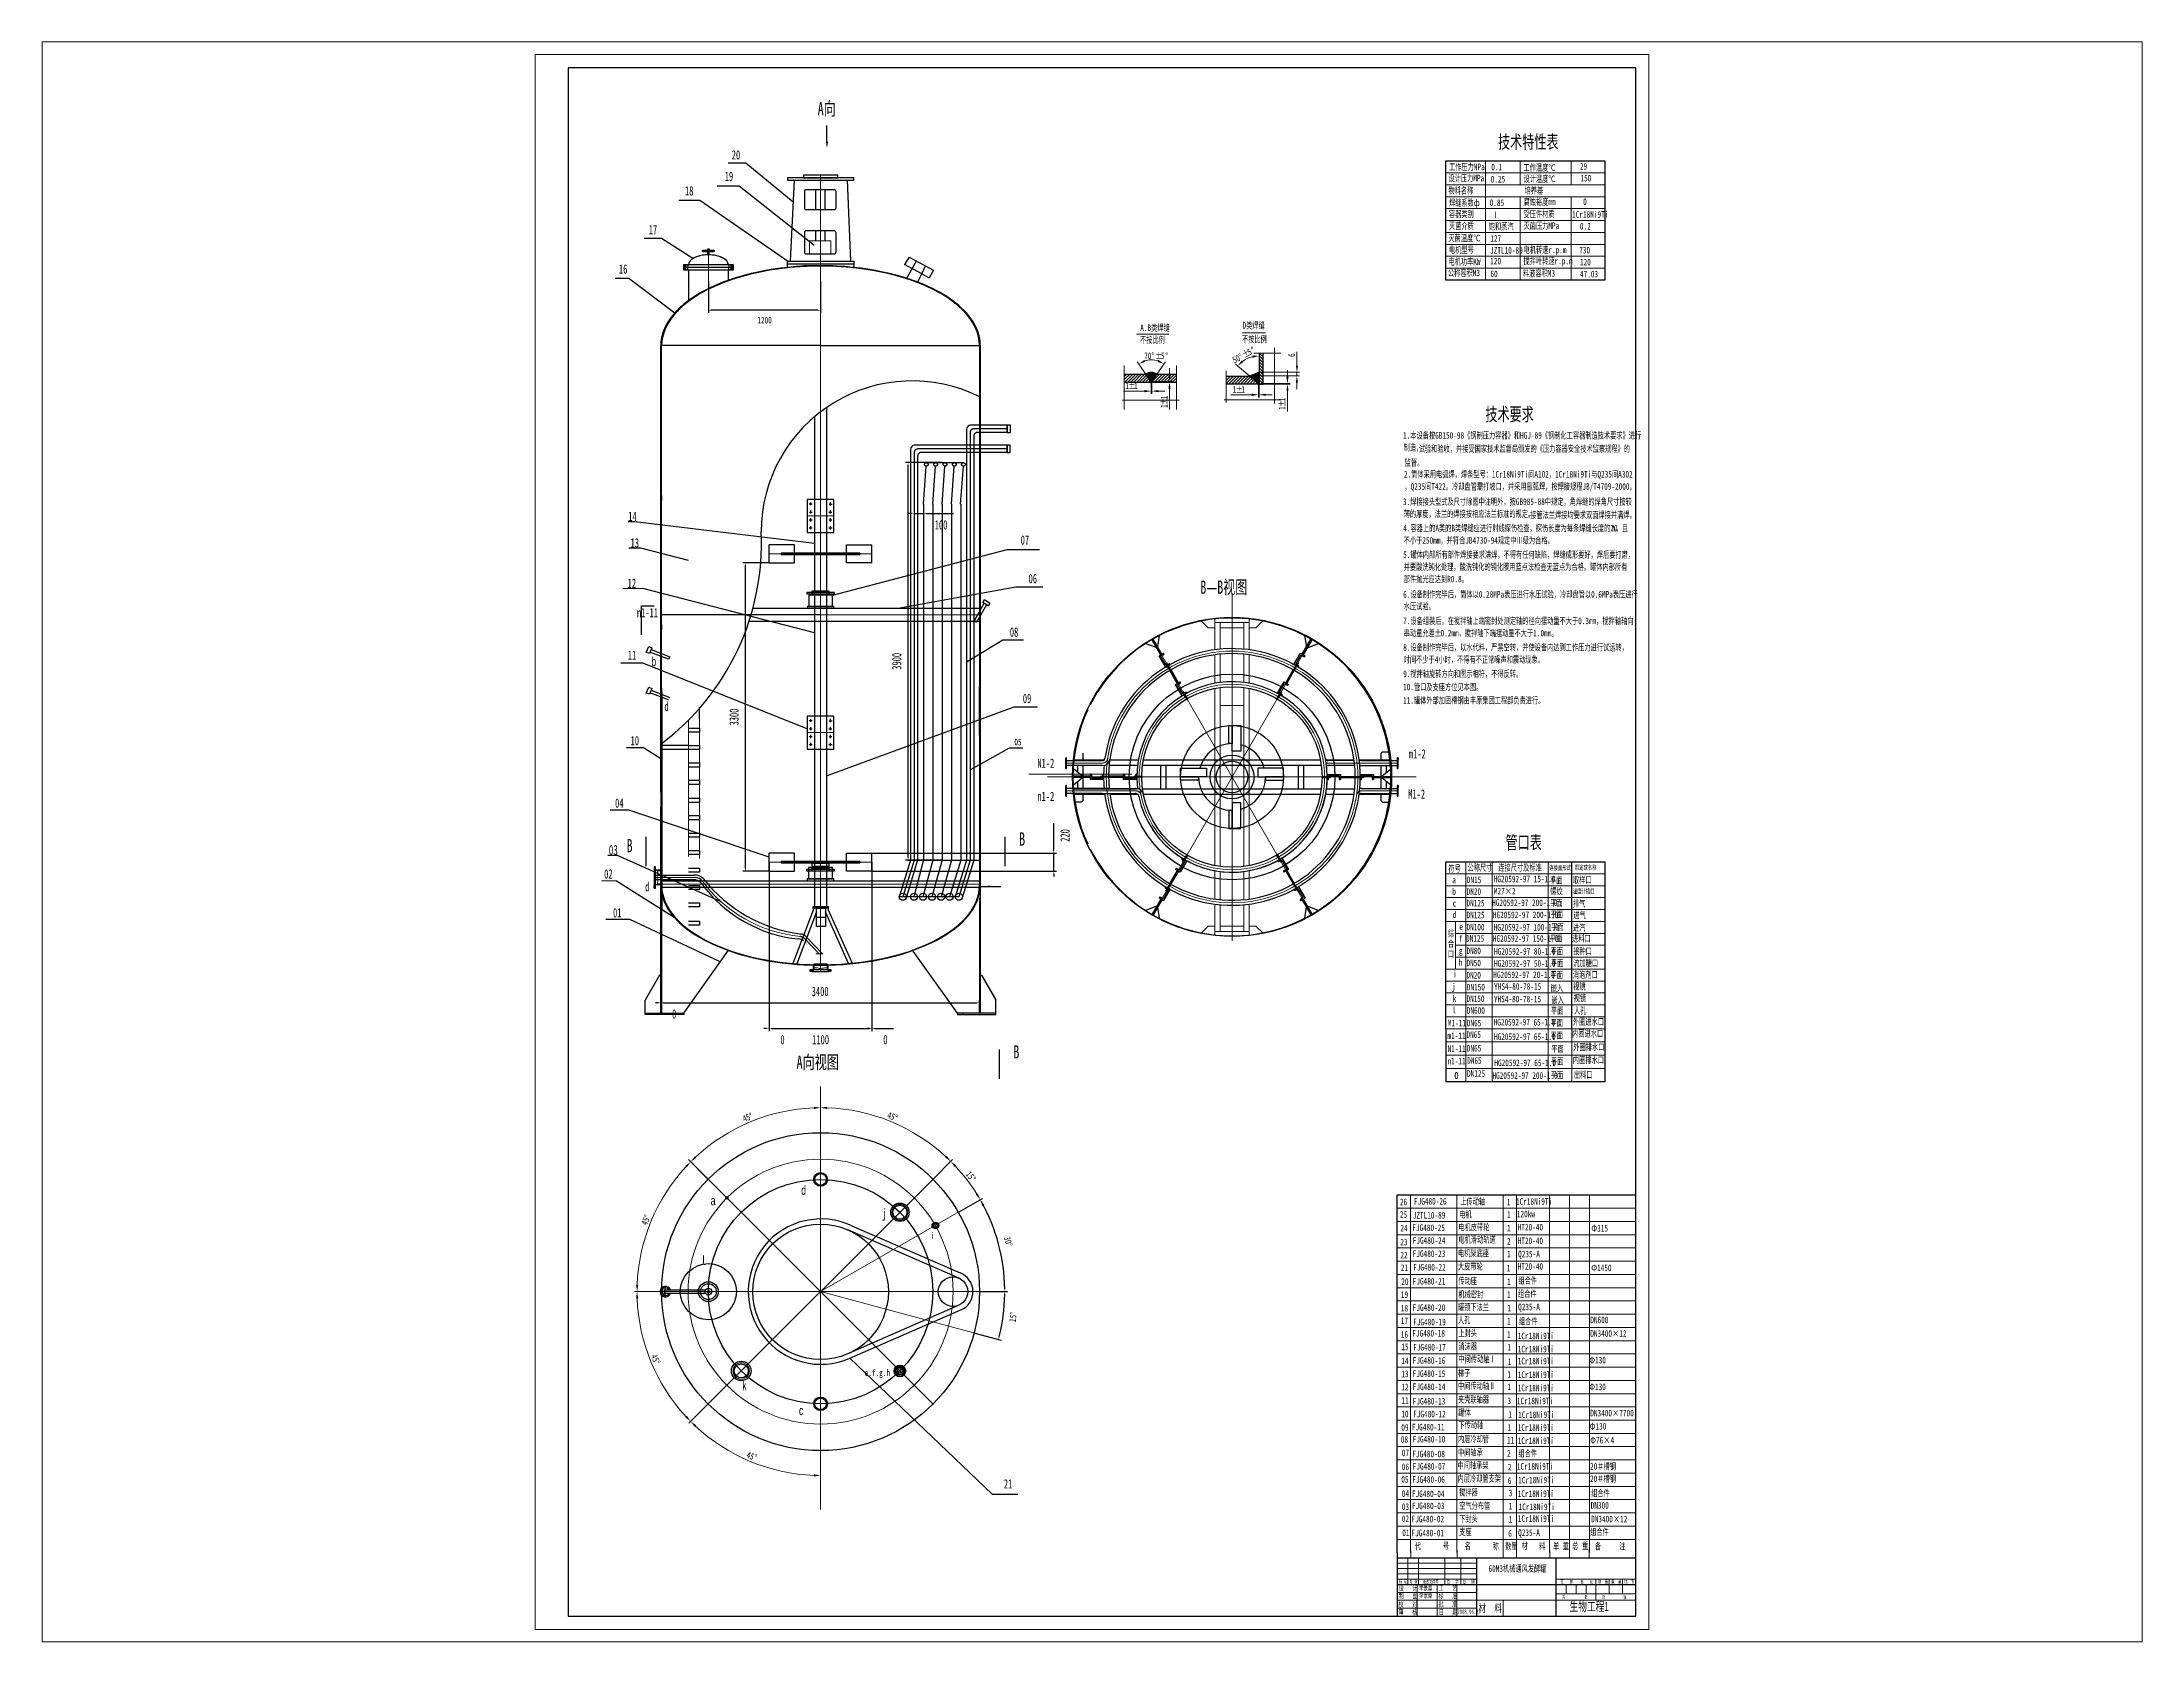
# Paper-space layout 'Layout1' of a CAD drawing. Header units: millimetres. Extents: x 27 to 240, y 20 to 183.
# The model-space entities are those that its viewports show. They can reach past a viewport. Long polylines and large blocks are cut down to what shows.
import ezdxf

# ---------------------------------------------------------------- set-up
doc = ezdxf.new("R2010")
doc.units = ezdxf.units.MM
doc.header["$LTSCALE"] = 20
for name, pattern in [('ACAD_ISO02W100', [15, 12, -3]), ('ACAD_ISO05W100', [36, 24, -3, 0, -3, 0, -3, 0, -3]), ('CENTER', [2, 1.25, -0.25, 0.25, -0.25])]:
    doc.linetypes.add(name, pattern=pattern)
doc.layers.add('3', color=4, linetype='CENTER')
doc.layers.add('HIDDEN', color=1, linetype='Continuous')
for name, color, linetype, lineweight in [('text', 2, 'Continuous', 13), ('中心线', 1, 'CENTER', 13), ('双点划线', 6, 'ACAD_ISO05W100', 15), ('尺寸线', 2, 'Continuous', 15), ('粗实线', 7, 'Continuous', 25), ('细实线', 3, 'Continuous', 15), ('虚线', 5, 'ACAD_ISO02W100', 20)]:
    doc.layers.add(name, color=color, linetype=linetype, lineweight=lineweight)
doc.styles.add('DIM', font='SIMFANG.TTF', dxfattribs={"width": 0.67, "height": 140})
doc.styles.add('汉字', font='SIMFANG.TTF', dxfattribs={"width": 0.67, "height": 100})
doc.dimstyles.new('机械', dxfattribs={"dimscale": 20, "dimtxt": 5, "dimasz": 2, "dimexe": 2, "dimexo": 0, "dimgap": 5, "dimtad": 2, "dimdec": 1, "dimlfac": 0.708333, "dimdsep": 46, "dimtxsty": 'DIM', "dimcen": 2.5, "dimadec": 0, "dimazin": 0, "dimtfac": 1, "dimtdec": 1, "dimtmove": 0, "dimatfit": 3, "dimfxl": 0, "dimarcsym": 0})

psp = doc.layouts.get("Layout1")

msp = doc.modelspace()

# ---------------------------------------------------------------- texts
at = {"attachment_point": 1, "style": 'DIM'}
for s, insert, char_height, width in [('{\\fSimSun|b0|i0|c134|p54;谢纪醒}', (13020, 534.54), 6, 335.8394), ('{\\C2;李景章}', (13351.12, 549.8), 70, 300), ('{\\H1.3x;\\C2;2008.06.27}', (13925.77, 301.82), 50, 300)]:
    msp.add_mtext(s, dxfattribs=dict(at, insert=insert, char_height=char_height, width=width))
at = {"layer": 'text', "style": '汉字', "width": 0.67}
for s, height, p in [('A向', 200, (4268.03, 22864.81)), ('技术特性表', 200, (14540.43, 22363.19)), ('技术特性表', 200, (14540.43, 22363.19)), ('设计压力MPa', 100, (13792.04, 21864.14)), ('设计压力MPa', 100, (13792.04, 21864.14)), ('工作压力MPa', 100, (13800.12, 22033.6)), ('工作压力MPa', 100, (13800.12, 22033.6)), ('0.25', 100, (14430.95, 21848.08)), ('0.1', 100, (14439.03, 22033.67)), ('0.1', 100, (14439.03, 22033.67)), ('设计温度℃', 100, (14925.49, 21854.45)), ('设计温度℃', 100, (14925.49, 21854.45)), ('工作温度℃', 100, (14925.49, 22023.91)), ('工作温度℃', 100, (14925.49, 22023.91)), ('29', 100, (15776.67, 22041.74)), ('150', 100, (15786.2, 21864.22)), ('150', 100, (15786.2, 21864.22)), ('物料名称', 100, (13792.04, 21676.92)), ('物料名称', 100, (13792.04, 21676.92)), ('焊缝系数ф', 100, (13800.12, 21492.95)), ('焊缝系数ф', 100, (13800.12, 21492.95)), ('0.85', 100, (14414.79, 21493.02)), ('0.85', 100, (14414.79, 21493.02)), ('腐蚀裕度mm', 100, (14925.49, 21507.46)), ('腐蚀裕度mm', 100, (14925.49, 21507.46)), ('培养基', 100, (14941.65, 21677.46)), ('培养基', 100, (14941.65, 21677.46)), ('0', 100, (15825.87, 21509.16)), ('0', 100, (15825.87, 21509.16)), ('灭菌介质', 100, (13800.12, 21144.34)), ('灭菌介质', 100, (13800.12, 21144.34)), ('容器类别', 100, (13800.12, 21322.41)), ('容器类别', 100, (13800.12, 21322.41)), ('饱和蒸汽', 100, (14400.69, 21136.27)), ('饱和蒸汽', 100, (14400.69, 21136.27)), ('Ⅰ', 100, (14452.01, 21305.85)), ('Ⅰ', 100, (14452.01, 21305.85)), ('灭菌压力MPa', 100, (14925.49, 21145.42)), ('灭菌压力MPa', 100, (14925.49, 21145.42)), ('受压件材质', 100, (14925.49, 21322.95)), ('受压件材质', 100, (14925.49, 21322.95)), ('1Cr18Ni9Ti', 100, (15659.34, 21315.5)), ('1Cr18Ni9Ti', 100, (15659.34, 21315.5)), ('灭菌温度℃', 100, (13792.04, 20958.75)), ('灭菌温度℃', 100, (13792.04, 20958.75)), ('127', 100, (14423.59, 20952.37)), ('127', 100, (14423.59, 20952.37)), ('0.2', 100, (15777.4, 21137.97)), ('0.2', 100, (15777.4, 21137.97)), ('电机功率KW', 100, (13792.04, 20603.69)), ('电机功率KW', 100, (13792.04, 20603.69)), ('电机型号', 100, (13800.12, 20781.22)), ('电机型号', 100, (13800.12, 20781.22)), ('JZTL10-89', 100, (14421.31, 20774.06)), ('120', 100, (14422.48, 20612.54)), ('搅拌叶转速r.p.m', 100, (14925.49, 20612.84)), ('搅拌叶转速r.p.m', 100, (14925.49, 20612.84)), ('电机转速r.p.m', 100, (14925.49, 20781.22)), ('电机转速r.p.m', 100, (14925.49, 20781.22)), ('730', 100, (15766.47, 20776.16)), ('120', 100, (15778.12, 20595.75)), ('公称容积M3', 100, (13783.96, 20434.23)), ('公称容积M3', 100, (13783.96, 20434.23)), ('60', 100, (14425.77, 20419.79)), ('料液容积M3', 100, (14917.41, 20426.71)), ('料液容积M3', 100, (14917.41, 20426.71)), ('47.03', 100, (15778.12, 20415.79)), ('A.B类焊缝', 100, (9138.16, 19604.54)), ('A.B类焊缝', 100, (9138.16, 19604.54)), ('D类焊缝', 100, (10682.54, 19640)), ('D类焊缝', 100, (10682.54, 19640)), ('不按比例', 100, (9134.68, 19422.83)), ('不按比例', 100, (9134.68, 19422.83)), ('不按比例', 100, (10673.32, 19432.06)), ('不按比例', 100, (10673.32, 19432.06)), ('技术要求', 200, (14350.02, 18249.45)), ('技术要求', 200, (14350.02, 18249.45)), ('1.本设备按GB150-98《钢制压力容器》和HGJ-89《钢制化工容器制造技术要求》进行', 100, (13107.27, 17979.45)), ('1.本设备按GB150-98《钢制压力容器》和HGJ-89《钢制化工容器制造技术要求》进行', 100, (13107.27, 17979.45)), ('制造，', 100, (13116.69, 17797.65)), ('制造，', 100, (13116.69, 17797.65)), ('试验和验收，并接受国家技术监督局颁发的《压力容器安全技术监察规程》的', 100, (13343.17, 17779.45)), ('试验和验收，并接受国家技术监督局颁发的《压力容器安全技术监察规程》的', 100, (13343.17, 17779.45)), ('2.筒体采用电弧焊，焊条型号：1Cr18Ni9Ti间A102，1Cr18Ni9Ti与Q235间A302', 100, (13119.68, 17393.09)), ('2.筒体采用电弧焊，焊条型号：1Cr18Ni9Ti间A102，1Cr18Ni9Ti与Q235间A302', 100, (13119.68, 17393.09)), ('监督。', 100, (13132.01, 17569.39)), ('监督。', 100, (13132.01, 17569.39)), ('，Q235间T422。冷却盘管需打坡口，并采用氩弧焊，按焊接规程JB/T4709-2000。', 100, (13126.92, 17208.58)), ('，Q235间T422。冷却盘管需打坡口，并采用氩弧焊，按焊接规程JB/T4709-2000。', 100, (13126.92, 17208.58)), ('3.焊接接头型式及尺寸除图中注明外，按GB985-88中规定，角焊缝的焊角尺寸按较', 100, (13105.83, 16979.45)), ('3.焊接接头型式及尺寸除图中注明外，按GB985-88中规定，角焊缝的焊角尺寸按较', 100, (13105.83, 16979.45)), ('薄的厚度，法兰的焊接按相应法兰标准的规定。', 100, (13116.69, 16794.94)), ('薄的厚度，法兰的焊接按相应法兰标准的规定。', 100, (13116.69, 16794.94)), ('  接管法兰焊接均要求双面焊接并满焊。', 100, (14916.94, 16779.45)), ('  接管法兰焊接均要求双面焊接并满焊。', 100, (14916.94, 16779.45)), ('4.容器上的A类的B类焊缝应进行射线探伤检查，探伤长度为每条焊缝长度的20', 100, (13109.81, 16579.45)), ('4.容器上的A类的B类焊缝应进行射线探伤检查，探伤长度为每条焊缝长度的20', 100, (13109.81, 16579.45)), ('不小于250mm，并符合JB4730-94规定中Ⅲ级为合格。', 100, (13116.69, 16394.94)), ('不小于250mm，并符合JB4730-94规定中Ⅲ级为合格。', 100, (13116.69, 16394.94)), ('%，且', 100, (16262.07, 16579.45)), ('%，且', 100, (16262.07, 16579.45)), ('5.罐体内部所有部件焊接要求满焊，不得有任何缺陷，焊缝成形要好，焊后要打磨，', 100, (13108.36, 16179.45)), ('5.罐体内部所有部件焊接要求满焊，不得有任何缺陷，焊缝成形要好，焊后要打磨，', 100, (13108.36, 16179.45)), ('B—B视图', 200, (10045.31, 15638.44)), ('部件抛光应达到R0.8。', 100, (13116.69, 15810.44)), ('部件抛光应达到R0.8。', 100, (13116.69, 15810.44)), ('并要酸洗钝化处理，酸洗钝化的钝化膜用蓝点法检查无蓝点为合格。罐体内部所有', 100, (13116.69, 15994.94)), ('并要酸洗钝化处理，酸洗钝化的钝化膜用蓝点法检查无蓝点为合格。罐体内部所有', 100, (13116.69, 15994.94)), ('6.设备制作完毕后，筒体以0.28MPa表压进行水压试验，冷却盘管以0.6MPa表压进行', 100, (13108.72, 15579.45)), ('6.设备制作完毕后，筒体以0.28MPa表压进行水压试验，冷却盘管以0.6MPa表压进行', 100, (13108.72, 15579.45)), ('n1-11', 140, (1538.72, 15283.59)), ('7.设备组装后，在搅拌轴上端密封处测定轴的径向摆动量不大于0.3mm，搅拌轴轴向', 100, (13108.72, 15179.45)), ('7.设备组装后，在搅拌轴上端密封处测定轴的径向摆动量不大于0.3mm，搅拌轴轴向', 100, (13108.72, 15179.45)), ('水压试验。', 100, (13116.69, 15399.27)), ('水压试验。', 100, (13116.69, 15399.27)), ('串动量允差', 100, (13116.69, 14994.94)), ('串动量允差', 100, (13116.69, 14994.94)), ('±', 100, (13580.26, 14994.94)), ('±', 100, (13580.26, 14994.94)), ('0.2mm，搅拌轴下端摆动量不大于1.0mm。', 100, (13672.97, 14994.94)), ('0.2mm，搅拌轴下端摆动量不大于1.0mm。', 100, (13672.97, 14994.94)), ('8.设备制作完毕后，以水代料，严禁空转，并使设备内达到工作压力进行试运转，', 100, (13108.72, 14779.45)), ('8.设备制作完毕后，以水代料，严禁空转，并使设备内达到工作压力进行试运转，', 100, (13108.72, 14779.45)), ('时间不少于4小时，不得有不正常噪声和震动现象。', 100, (13116.69, 14594.94)), ('时间不少于4小时，不得有不正常噪声和震动现象。', 100, (13116.69, 14594.94)), ('10.管口及支座方位见本图。', 100, (13107.27, 14181.07)), ('10.管口及支座方位见本图。', 100, (13107.27, 14181.07)), ('9.搅拌轴旋转方向和图示相符，不得反转。', 100, (13108.72, 14379.45)), ('9.搅拌轴旋转方向和图示相符，不得反转。', 100, (13108.72, 14379.45)), ('11.罐体外部加固槽钢由丰原集团工程部负责进行。', 100, (13107.27, 13979.45)), ('11.罐体外部加固槽钢由丰原集团工程部负责进行。', 100, (13107.27, 13979.45)), ('管口表', 200, (14654.84, 11783.31)), ('管口表', 200, (14654.84, 11783.31)), ('符号', 100, (13790.14, 11439.94)), ('符号', 100, (13790.14, 11439.94)), ('公称尺寸', 100, (14079.81, 11454.17)), ('公称尺寸', 100, (14079.81, 11454.17)), ('连接尺寸及标准', 100, (14545.18, 11454.17)), ('连接尺寸及标准', 100, (14545.18, 11454.17)), ('连接面形式', 70, (15314.46, 11466.94)), ('连接面形式', 70, (15314.46, 11466.94)), ('用途或名称', 70, (15699.11, 11470.55)), ('用途或名称', 70, (15699.11, 11470.55)), ('a', 100, (13850.33, 11266.29)), ('a', 100, (13850.33, 11266.29)), ('b', 100, (13850.33, 11093.35)), ('b', 100, (13850.33, 11093.35)), ('DN20', 100, (14066.28, 11091.59)), ('DN20', 100, (14066.28, 11091.59)), ('DN15', 100, (14069.76, 11268.43)), ('HG20592-97 15-1.0', 100, (14476.77, 11282.46)), ('M27×2', 100, (14478.59, 11097.51)), ('M27×2', 100, (14478.59, 11097.51)), ('平面', 100, (15324.87, 11259.75)), ('平面', 100, (15324.87, 11259.75)), ('螺纹', 100, (15330.35, 11097.52)), ('螺纹', 100, (15330.35, 11097.52)), ('温度计插口', 70, (15671.22, 11111.55)), ('温度计插口', 70, (15671.22, 11111.55)), ('取样口', 100, (15671.16, 11267.62)), ('取样口', 100, (15671.16, 11267.62)), ('d', 100, (13855.91, 10741.88)), ('d', 100, (13855.91, 10741.88)), ('c', 100, (13855.91, 10914.83)), ('c', 100, (13855.91, 10914.83)), ('DN125', 100, (14064.17, 10916.97)), ('DN125', 100, (14064.17, 10738.45)), ('HG20592-97 200-1.0', 100, (14452.56, 10924.11)), ('HG20592-97 200-1.0', 100, (14452.56, 10924.11)), ('HG20592-97 200-1.0', 100, (14463.73, 10740.01)), ('HG20592-97 200-1.0', 100, (14463.73, 10740.01)), ('平面', 100, (15328.58, 10920.25)), ('平面', 100, (15328.58, 10920.25)), ('平面', 100, (15334.16, 10747.31)), ('平面', 100, (15334.16, 10747.31)), ('排气', 100, (15671.16, 10910.57)), ('排气', 100, (15671.16, 10910.57)), ('进气', 100, (15676.75, 10736.01)), ('进气', 100, (15676.75, 10736.01)), ('综', 100, (13783.3, 10462.72)), ('综', 100, (13783.3, 10462.72)), ('f', 100, (13950.87, 10384.84)), ('f', 100, (13950.87, 10384.84)), ('e', 100, (13956.45, 10563.36)), ('e', 100, (13956.45, 10563.36)), ('DN125', 100, (14058.39, 10384.23)), ('DN100', 100, (14064.17, 10554.35)), ('HG20592-97 150-1.0', 100, (14463.53, 10383.01)), ('HG20592-97 150-1.0', 100, (14463.53, 10383.01)), ('HG20592-97 100-1.0', 100, (14474.9, 10552.47)), ('平面', 100, (15322.79, 10384.39)), ('平面', 100, (15322.79, 10384.39)), ('平面', 100, (15345.33, 10557.63)), ('平面', 100, (15345.33, 10557.63)), ('进料口', 100, (15659.79, 10384.25)), ('进料口', 100, (15659.79, 10384.25)), ('进汽', 100, (15671.16, 10546.33)), ('进汽', 100, (15671.16, 10546.33)), ('合', 100, (13783.3, 10304.88)), ('合', 100, (13783.3, 10304.88)), ('口', 100, (13783.3, 10147.04)), ('口', 100, (13783.3, 10147.04)), ('g', 100, (13950.87, 10200.74)), ('g', 100, (13950.87, 10200.74)), ('DN80', 100, (14064.17, 10197.31)), ('DN80', 100, (14064.17, 10197.31)), ('HG20592-97 80-1.0', 100, (14480.48, 10187.71)), ('HG20592-97 80-1.0', 100, (14480.48, 10187.71)), ('平面', 100, (15334.16, 10189.43)), ('平面', 100, (15334.16, 10189.43)), ('接种口', 100, (15676.75, 10192.53)), ('接种口', 100, (15676.75, 10192.53)), ('i', 100, (13863.28, 9846.42)), ('i', 100, (13863.28, 9846.42)), ('h', 100, (13945.28, 10022.89)), ('h', 100, (13945.28, 10022.89)), ('DN50', 100, (14064.17, 10013.21)), ('DN50', 100, (14064.17, 10013.21)), ('DN20', 100, (14064.17, 9828.34)), ('DN20', 100, (14064.17, 9828.34)), ('HG20592-97 20-1.0', 100, (14469.31, 9835.48)), ('HG20592-97 20-1.0', 100, (14469.31, 9835.48)), ('HG20592-97 50-1.0', 100, (14480.48, 10006.4)), ('HG20592-97 50-1.0', 100, (14480.48, 10006.4)), ('平面', 100, (15334.16, 9831.62)), ('平面', 100, (15334.16, 9831.62)), ('平面', 100, (15339.75, 10013.36)), ('平面', 100, (15339.75, 10013.36)), ('消泡剂口', 100, (15671.16, 9837.05)), ('消泡剂口', 100, (15671.16, 9837.05)), ('流加糖口', 100, (15676.75, 10010.77)), ('流加糖口', 100, (15676.75, 10010.77)), ('j', 100, (13844.74, 9654.69)), ('j', 100, (13844.74, 9654.69)), ('k', 100, (13855.91, 9476.17)), ('k', 100, (13855.91, 9476.17)), ('DN150', 100, (14064.17, 9474.91)), ('DN150', 100, (14064.17, 9474.91)), ('DN150', 100, (14069.76, 9647.85)), ('DN150', 100, (14069.76, 9647.85)), ('YHS4-80-78-15', 100, (14479.85, 9469.4)), ('YHS4-80-78-15', 100, (14479.85, 9469.4)), ('YHS4-80-78-15', 100, (14482.1, 9658.91)), ('YHS4-80-78-15', 100, (14482.1, 9658.91)), ('嵌入', 100, (15336.04, 9633.64)), ('嵌入', 100, (15336.04, 9633.64)), ('嵌入', 100, (15347.21, 9455.12)), ('嵌入', 100, (15347.21, 9455.12)), ('视镜', 100, (15676.75, 9659.42)), ('视镜', 100, (15676.75, 9659.42)), ('视镜', 100, (15682.33, 9482.41)), ('视镜', 100, (15682.33, 9482.41)), ('M1-11', 100, (13783.3, 9105.62)), ('M1-11', 100, (13783.3, 9105.62)), ('l', 100, (13850.33, 9303.23)), ('l', 100, (13850.33, 9303.23)), ('DN600', 100, (14069.76, 9296.39)), ('DN600', 100, (14069.76, 9296.39)), ('DN65', 100, (14069.76, 9105.54)), ('DN65', 100, (14069.76, 9105.54)), ('HG20592-97 65-1.0', 100, (14474.9, 9119.38)), ('HG20592-97 65-1.0', 100, (14474.9, 9119.38)), ('平面', 100, (15334.16, 9109.16)), ('平面', 100, (15334.16, 9109.16)), ('平面', 100, (15339.75, 9293.26)), ('平面', 100, (15339.75, 9293.26)), ('外圈进水口', 100, (15671.16, 9127.09)), ('外圈进水口', 100, (15671.16, 9127.09)), ('人孔', 100, (15687.92, 9294.89)), ('人孔', 100, (15687.92, 9294.89)), ('m1-11', 100, (13777.72, 8915.94)), ('m1-11', 100, (13777.72, 8915.94)), ('DN65', 100, (14064.17, 8932.6)), ('DN65', 100, (14064.17, 8932.6)), ('HG20592-97 65-1.0', 100, (14480.48, 8901.81)), ('HG20592-97 65-1.0', 100, (14480.48, 8901.81)), ('平面', 100, (15334.16, 8919.48)), ('平面', 100, (15334.16, 8919.48)), ('内圈进水口', 100, (15659.99, 8948.57)), ('内圈进水口', 100, (15659.99, 8948.57)), ('A向视图', 200, (3948.67, 8466.19)), ('N1-11', 100, (13777.72, 8720.68)), ('N1-11', 100, (13777.72, 8720.68)), ('n1-11', 100, (13777.72, 8531.01)), ('n1-11', 100, (13777.72, 8531.01)), ('DN65', 100, (14069.76, 8726.18)), ('DN65', 100, (14069.76, 8726.18)), ('DN65', 100, (14075.35, 8540.91)), ('DN65', 100, (14075.35, 8540.91)), ('HG20592-97 65-1.0', 100, (14480.48, 8706.55)), ('HG20592-97 65-1.0', 100, (14480.48, 8706.55)), ('HG20592-97 65-1.0', 100, (14486.07, 8505.71)), ('HG20592-97 65-1.0', 100, (14486.07, 8505.71)), ('平面', 100, (15339.75, 8528.96)), ('平面', 100, (15339.75, 8528.96)), ('平面', 100, (15345.33, 8718.64)), ('平面', 100, (15345.33, 8718.64)), ('内圈排水口', 100, (15671.16, 8547.98)), ('内圈排水口', 100, (15671.16, 8547.98)), ('外圈排水口', 100, (15676.75, 8744.32)), ('外圈排水口', 100, (15676.75, 8744.32)), ('DN125', 100, (14072.7, 8345.23)), ('HG20592-97 200-1.0', 100, (14456.72, 8313.84)), ('HG20592-97 200-1.0', 100, (14456.72, 8313.84)), ('平面', 100, (15337.59, 8320.35)), ('平面', 100, (15337.59, 8320.35)), ('出料口', 100, (15685.94, 8324.66)), ('出料口', 100, (15685.94, 8324.66)), ('FJG480-26', 100, (13272.14, 6415.31)), ('FJG480-26', 100, (13272.14, 6415.31)), ('上传动轴', 100, (13970.39, 6411.83)), ('上传动轴', 100, (13970.39, 6411.83)), ('1', 100, (14674.18, 6403.28)), ('1', 100, (14674.18, 6403.28)), ('1Cr18Ni9Ti', 100, (14811.74, 6412.05)), ('1Cr18Ni9Ti', 100, (14811.74, 6412.05)), ('FJG480-25', 100, (13247.04, 6015.64)), ('FJG480-25', 100, (13247.04, 6015.64)), ('JZTL10-89', 100, (13253.31, 6204.39)), ('电机皮带轮', 100, (13942.09, 6023.59)), ('电机皮带轮', 100, (13942.09, 6023.59)), ('电机', 100, (13954.54, 6216.33)), ('电机', 100, (13954.54, 6216.33)), ('120kw', 100, (14824.9, 6223.38)), ('HT20-40', 100, (14837.62, 6024.18)), ('HT20-40', 100, (14837.62, 6024.18)), ('Φ315', 100, (15949.93, 6008.21)), ('i', 100, (5976.55, 5898.35)), ('i', 100, (5976.55, 5898.35)), ('FJG480-24', 100, (13253.27, 5822.91)), ('FJG480-24', 100, (13253.27, 5822.91)), ('FJG480-23', 100, (13253.27, 5623.95)), ('FJG480-23', 100, (13253.27, 5623.95)), ('电机架底座', 100, (13935.86, 5630.24)), ('电机架底座', 100, (13935.86, 5630.24)), ('电机滑动轨道', 100, (13942.09, 5835.41)), ('电机滑动轨道', 100, (13942.09, 5835.41)), ('HT20-40', 100, (14837.62, 5818.19)), ('HT20-40', 100, (14837.62, 5818.19)), ('Q235-A', 100, (14844.42, 5618.65)), ('Q235-A', 100, (14844.42, 5618.65)), ('FJG480-22', 100, (13259.49, 5418.78)), ('FJG480-22', 100, (13259.49, 5418.78)), ('大皮带轮', 100, (13935.86, 5431.28)), ('大皮带轮', 100, (13935.86, 5431.28)), ('HT20-40', 100, (14837.62, 5431.97)), ('HT20-40', 100, (14837.62, 5431.97)), ('Φ1450', 100, (15948.82, 5409.9)), ('FJG480-21', 100, (13253.27, 5207.39)), ('FJG480-21', 100, (13253.27, 5207.39)), ('传动座', 100, (13942.09, 5213.67)), ('传动座', 100, (13942.09, 5213.67)), ('机械密封', 100, (13942.09, 5008.5)), ('机械密封', 100, (13942.09, 5008.5)), ('组合件', 100, (14842.32, 5018.28)), ('组合件', 100, (14842.32, 5018.28)), ('组合件', 100, (14848.77, 5217.83)), ('组合件', 100, (14848.77, 5217.83)), ('FJG480-20', 100, (13253.27, 4809.48)), ('FJG480-20', 100, (13253.27, 4809.48)), ('罐颈下法兰', 100, (13935.86, 4817.39)), ('罐颈下法兰', 100, (13935.86, 4817.39)), ('Q235-A', 100, (14844.42, 4820.45)), ('Q235-A', 100, (14844.42, 4820.45)), ('FJG480-18', 100, (13247.04, 4422.07)), ('FJG480-18', 100, (13247.04, 4422.07)), ('FJG480-19', 100, (13259.49, 4591.88)), ('FJG480-19', 100, (13259.49, 4591.88)), ('人孔', 100, (13935.86, 4621.48)), ('人孔', 100, (13935.86, 4621.48)), ('上封头', 100, (13942.09, 4424.96)), ('上封头', 100, (13942.09, 4424.96)), ('1Cr18Ni9Ti', 100, (14838.71, 4382.95)), ('1Cr18Ni9Ti', 100, (14838.71, 4382.95)), ('组合件', 100, (14855.21, 4603.17)), ('组合件', 100, (14855.21, 4603.17)), ('DN600', 100, (15933.93, 4624.43)), ('DN600', 100, (15933.93, 4624.43)), ('DN3400×12', 100, (15933.93, 4418.44)), ('FJG480-17', 100, (13259.49, 4210.68)), ('FJG480-17', 100, (13259.49, 4210.68)), ('消沫器', 100, (13942.09, 4224.39)), ('消沫器', 100, (13942.09, 4224.39)), ('中间传动轴Ⅰ', 100, (13942.09, 4031.65)), ('中间传动轴Ⅰ', 100, (13942.09, 4031.65)), ('1Cr18Ni9Ti', 100, (14838.71, 4183.4)), ('1Cr18Ni9Ti', 100, (14838.71, 4183.4)), ('e.f.g.h', 100, (4977.3, 3828.12)), ('FJG480-16', 100, (13253.27, 4011.72)), ('FJG480-16', 100, (13253.27, 4011.72)), ('FJG480-15', 100, (13253.27, 3812.77)), ('FJG480-15', 100, (13253.27, 3812.77)), ('梯子', 100, (13935.86, 3821.88)), ('梯子', 100, (13935.86, 3821.88)), ('1Cr18Ni9Ti', 100, (14838.71, 4002.64)), ('1Cr18Ni9Ti', 100, (14838.71, 4002.64)), ('1Cr18Ni9Ti', 100, (14838.71, 3796.66)), ('1Cr18Ni9Ti', 100, (14838.71, 3796.66)), ('Φ130', 100, (15917.52, 4016.05)), ('FJG480-14', 100, (13253.27, 3613.82)), ('FJG480-14', 100, (13253.27, 3613.82)), ('FJG480-13', 100, (13253.27, 3396.21)), ('FJG480-13', 100, (13253.27, 3396.21)), ('夹壳联轴器', 100, (13935.86, 3422.35)), ('夹壳联轴器', 100, (13935.86, 3422.35)), ('中间传动轴Ⅱ', 100, (13935.86, 3627.52)), ('中间传动轴Ⅱ', 100, (13935.86, 3627.52)), ('1Cr18Ni9Ti', 100, (14825.82, 3400.92)), ('1Cr18Ni9Ti', 100, (14825.82, 3400.92)), ('1Cr18Ni9Ti', 100, (14838.71, 3597.11)), ('1Cr18Ni9Ti', 100, (14838.71, 3597.11)), ('Φ130', 100, (15917.52, 3613.49)), ('FJG480-12', 100, (13259.49, 3203.47)), ('FJG480-12', 100, (13259.49, 3203.47)), ('罐体', 100, (13942.09, 3224.06)), ('罐体', 100, (13942.09, 3224.06)), ('1Cr18Ni9Ti', 100, (14845.15, 3191.57)), ('1Cr18Ni9Ti', 100, (14845.15, 3191.57)), ('DN3400×7700', 100, (15933.93, 3216.82)), ('FJG480-11', 100, (13240.82, 3004.52)), ('FJG480-11', 100, (13240.82, 3004.52)), ('FJG480-10', 100, (13253.27, 2822.69)), ('FJG480-10', 100, (13253.27, 2822.69)), ('内层冷却管', 100, (13935.86, 2825.61)), ('内层冷却管', 100, (13935.86, 2825.61)), ('下传动轴', 100, (13942.09, 3035.92)), ('下传动轴', 100, (13942.09, 3035.92)), ('1Cr18Ni9Ti', 100, (14838.71, 2998.46)), ('1Cr18Ni9Ti', 100, (14838.71, 2998.46)), ('1Cr18Ni9Ti', 100, (14838.71, 2798.91)), ('1Cr18Ni9Ti', 100, (14838.71, 2798.91)), ('Φ130', 100, (15924.98, 3017.11)), ('Φ76×4', 100, (15932.45, 2808.37)), ('FJG480-08', 100, (13247.04, 2599.91)), ('FJG480-08', 100, (13247.04, 2599.91)), ('中间轴承架', 100, (13929.64, 2427.66)), ('中间轴承架', 100, (13929.64, 2427.66)), ('中间轴承', 100, (13935.86, 2622.02)), ('中间轴承', 100, (13935.86, 2622.02)), ('组合件', 100, (14848.77, 2608.07)), ('组合件', 100, (14848.77, 2608.07)), ('FJG480-06', 100, (13247.04, 2214.43)), ('FJG480-07', 100, (13253.27, 2413.39)), ('FJG480-07', 100, (13253.27, 2413.39)), ('内层冷却管支架', 100, (13929.64, 2228.71)), ('内层冷却管支架', 100, (13929.64, 2228.71)), ('1Cr18Ni9Ti', 100, (14825.82, 2412.19)), ('1Cr18Ni9Ti', 100, (14825.82, 2412.19)), ('1Cr18Ni9Ti', 100, (14845.15, 2206.21)), ('1Cr18Ni9Ti', 100, (14845.15, 2206.21)), ('20＃槽钢', 100, (15930.68, 2413.11)), ('20＃槽钢', 100, (15930.68, 2413.11)), ('20＃槽钢', 100, (15930.68, 2226.43)), ('20＃槽钢', 100, (15930.68, 2226.43)), ('FJG480-04', 100, (13240.82, 1997.87)), ('FJG480-04', 100, (13240.82, 1997.87)), ('FJG480-03', 100, (13240.82, 1816.61)), ('FJG480-03', 100, (13240.82, 1816.61)), ('搅拌器', 100, (13954.54, 2019.99)), ('搅拌器', 100, (13954.54, 2019.99)), ('空气分布管', 100, (13954.54, 1819.41)), ('空气分布管', 100, (13954.54, 1819.41)), ('1Cr18Ni9Ti', 100, (14838.71, 2000.68)), ('1Cr18Ni9Ti', 100, (14838.71, 2000.68)), ('1Cr18Ni9Ti', 100, (14851.6, 1801.13)), ('1Cr18Ni9Ti', 100, (14851.6, 1801.13)), ('DN300', 100, (15940.38, 1823.55)), ('DN300', 100, (15940.38, 1823.55)), ('组合件', 100, (15946.87, 2007.7)), ('组合件', 100, (15946.87, 2007.7)), ('FJG480-02', 100, (13234.59, 1617.65)), ('FJG480-02', 100, (13234.59, 1617.65)), ('下封头', 100, (13954.54, 1620.46)), ('下封头', 100, (13954.54, 1620.46)), ('1Cr18Ni9Ti', 100, (14839.35, 1624)), ('1Cr18Ni9Ti', 100, (14839.35, 1624)), ('DN3400×12', 100, (15946.82, 1617.56)), ('FJG480-01', 100, (13234.59, 1406.26)), ('FJG480-01', 100, (13234.59, 1406.26)), ('支座', 100, (13954.54, 1423.12)), ('支座', 100, (13954.54, 1423.12)), ('Q235-A', 100, (14844.42, 1411.58)), ('Q235-A', 100, (14844.42, 1411.58)), ('组合件', 100, (15931.47, 1422.73)), ('组合件', 100, (15931.47, 1422.73)), ('设   计', 80, (13043.17, 584.67)), ('标 记', 50, (13046.72, 696.33)), ('处 数', 50, (13204.93, 696.33)), ('更改文件号', 50, (13407.19, 693.77)), ('工   艺', 80, (13644.35, 589.2)), ('签   字', 50, (13767.75, 695.55)), ('日   期', 50, (14009.21, 693.77)), ('图', 50, (15486.48, 693.77)), ('图', 50, (15486.48, 693.77)), ('样', 50, (15624.45, 693.77)), ('样', 50, (15624.45, 693.77)), ('标', 50, (15785.42, 693.77)), ('标', 50, (15785.42, 693.77)), ('记', 50, (15929.15, 693.77)), ('记', 50, (15929.15, 693.77)), ('数  量', 50, (16052.68, 695.51)), ('数  量', 50, (16052.68, 695.51)), ('重  量', 50, (16251.35, 695.77)), ('重  量', 50, (16251.35, 695.77)), ('比  例', 50, (16448.29, 697.78)), ('比  例', 50, (16448.29, 697.78)), ('校   对', 80, (13038.11, 338.73)), ('制   图', 80, (13043.17, 469.83)), ('标   准', 80, (13642.41, 467.08)), ('批   准', 80, (13642.41, 343.4)), ('材  料', 120, (14247.06, 260.53)), ('材  料', 120, (14247.06, 260.53)), ('共', 50, (15509.47, 464.09)), ('共', 50, (15509.47, 464.09)), ('张', 50, (15842.91, 464.09)), ('张', 50, (15842.91, 464.09)), ('第', 50, (16113.11, 464.09)), ('第', 50, (16113.11, 464.09)), ('张', 50, (16435.05, 458.34)), ('张', 50, (16435.05, 458.34)), ('审   核', 80, (13039.45, 221.51)), ('日   期', 80, (13646.13, 220.55))]:
    msp.add_text(s, height=height, dxfattribs=at).set_placement(p)
at = {"layer": 'text', "ltscale": 4, "style": 'DIM', "width": 0.67}
for s, rotation, p in [('°', 27.990343, (10847.36, 19265.48)), ('70°', 0.167594, (9198.8, 19179.8)), ('±', 0.167594, (9364.71, 19180.28)), ('5', 0.167594, (9450.85, 19180.53)), ('°', 0.167594, (9517.85, 19180.73)), ('50°', 27.990343, (10562.82, 19114.25)), ('±', 27.990343, (10712.13, 19193.61)), ('5', 27.990343, (10788.2, 19234.03)), ('6', 90, (11474, 19214.29)), ('±', 90, (9550.14, 18489.81)), ('1', 90, (9550.14, 18575.95)), ('1', 90, (9550.14, 18445.14)), ('±', 90, (11331.57, 18459.44)), ('1', 90, (11331.57, 18545.58)), ('1', 90, (11331.57, 18414.77)), ('45°', 22.605139, (3159.84, 7659.47)), ('45°', 337.605271, (5307.87, 7728.12)), ('15°', 307.543644, (6496.45, 6870.64)), ('45°', 67.543511, (1690.55, 6094.85)), ('45°', 292.456489, (1746, 4129.82)), ('45°', 337.394861, (3182.9, 2597.67))]:
    msp.add_text(s, height=100, rotation=rotation, dxfattribs=at).set_placement(p)
at = {"layer": 'text', "ltscale": 4, "width": 0.67}
for s, height, style, p in [('1', 100, 'DIM', (8912.62, 18727.92)), ('±', 100, 'DIM', (8957.29, 18727.92)), ('1', 100, 'DIM', (9043.43, 18727.92)), ('1', 100, 'DIM', (10533.2, 18673.16)), ('±', 100, 'DIM', (10577.87, 18673.16)), ('1', 100, 'DIM', (10664.01, 18673.16)), ('d', 140, '汉字', (1953.34, 13866.58)), ('N1-2', 140, '汉字', (7585.05, 13010.14)), ('m1-2', 140, '汉字', (13193.86, 13151.01)), ('M1-2', 140, '汉字', (13183.55, 12543.76)), ('n1-2', 140, '汉字', (7585.05, 12509.21)), ('d', 140, '汉字', (1661.95, 11146.07)), ('o', 140, '汉字', (13881.22, 8312.12)), ('o', 140, '汉字', (13881.22, 8312.12)), ('j', 140, '汉字', (5244.59, 6213.98)), ('j', 140, '汉字', (5244.59, 6213.98)), ('26', 100, '汉字', (13058.81, 6405.21)), ('25', 100, '汉字', (13058.81, 6215.83)), ('24', 100, '汉字', (13066.1, 6010.53)), ('1', 100, '汉字', (14676.6, 6215.44)), ('1', 100, '汉字', (14676.6, 6215.44)), ('1', 100, '汉字', (14676.6, 6010.27)), ('1', 100, '汉字', (14676.6, 6010.27)), ('23', 100, '汉字', (13066.1, 5799.3)), ('2', 100, '汉字', (14676.6, 5810.25)), ('2', 100, '汉字', (14676.6, 5810.25)), ('1', 100, '汉字', (14676.6, 5617.51)), ('1', 100, '汉字', (14676.6, 5617.51)), ('l', 140, '汉字', (2514.1, 5503.1)), ('l', 140, '汉字', (2514.1, 5503.1)), ('22', 100, '汉字', (13066.1, 5602.63)), ('21', 100, '汉字', (13073.39, 5413.25)), ('1', 100, '汉字', (14670.38, 5406.12)), ('1', 100, '汉字', (14670.38, 5406.12)), ('c', 140, '汉字', (1912.63, 5056.24)), ('c', 140, '汉字', (1912.63, 5056.24)), ('19', 100, '汉字', (13073.39, 5005.35)), ('20', 100, '汉字', (13080.69, 5202.02)), ('1', 100, '汉字', (14676.6, 5200.45)), ('1', 100, '汉字', (14676.6, 5200.45)), ('1', 100, '汉字', (14676.6, 5007.71)), ('1', 100, '汉字', (14676.6, 5007.71)), ('18', 100, '汉字', (13073.39, 4801.4)), ('1', 100, '汉字', (14682.83, 4802.54)), ('1', 100, '汉字', (14682.83, 4802.54)), ('17', 100, '汉字', (13073.39, 4612.02)), ('16', 100, '汉字', (13073.39, 4406.14)), ('1', 100, '汉字', (14676.6, 4603.58)), ('1', 100, '汉字', (14676.6, 4603.58)), ('1', 100, '汉字', (14676.6, 4404.63)), ('1', 100, '汉字', (14676.6, 4404.63)), ('15', 100, '汉字', (13080.69, 4216.76)), ('1', 100, '汉字', (14682.83, 4211.89)), ('1', 100, '汉字', (14682.83, 4211.89)), ('14', 100, '汉字', (13080.69, 4005.52)), ('13', 100, '汉字', (13080.69, 3808.86)), ('1', 100, '汉字', (14682.83, 3800.86)), ('1', 100, '汉字', (14682.83, 3800.86)), ('1', 100, '汉字', (14689.05, 3993.6)), ('1', 100, '汉字', (14689.05, 3993.6)), ('k', 140, '汉字', (3128.48, 3612.82)), ('k', 140, '汉字', (3128.48, 3612.82)), ('12', 100, '汉字', (13080.69, 3612.19)), ('11', 100, '汉字', (13080.69, 3408.24)), ('3', 100, '汉字', (14682.83, 3402.95)), ('3', 100, '汉字', (14682.83, 3402.95)), ('1', 100, '汉字', (14682.83, 3614.34)), ('1', 100, '汉字', (14682.83, 3614.34)), ('10', 100, '汉字', (13080.69, 3204.29)), ('1', 100, '汉字', (14695.28, 3197.78)), ('1', 100, '汉字', (14695.28, 3197.78)), ('08', 100, '汉字', (13073.39, 2818.25)), ('09', 100, '汉字', (13080.69, 3000.35)), ('11', 100, '汉字', (14676.6, 2806.09)), ('11', 100, '汉字', (14676.6, 2806.09)), ('1', 100, '汉字', (14682.83, 2998.82)), ('1', 100, '汉字', (14682.83, 2998.82)), ('07', 100, '汉字', (13087.98, 2616.7)), ('2', 100, '汉字', (14676.6, 2608.18)), ('2', 100, '汉字', (14676.6, 2608.18)), ('05', 100, '汉字', (13080.69, 2216.08)), ('06', 100, '汉字', (13087.98, 2405.46)), ('2', 100, '汉字', (14689.05, 2401.16)), ('2', 100, '汉字', (14689.05, 2401.16)), ('6', 100, '汉字', (14689.05, 2195.99)), ('6', 100, '汉字', (14689.05, 2195.99)), ('04', 100, '汉字', (13087.98, 2000.9)), ('04', 100, '汉字', (13087.98, 2000.9)), ('03', 100, '汉字', (13087.98, 1804.23)), ('03', 100, '汉字', (13087.98, 1804.23)), ('3', 100, '汉字', (14701.5, 2010.51)), ('3', 100, '汉字', (14701.5, 2010.51)), ('1', 100, '汉字', (14701.5, 1811.56)), ('1', 100, '汉字', (14701.5, 1811.56)), ('02', 100, '汉字', (13087.98, 1622.14)), ('02', 100, '汉字', (13087.98, 1622.14)), ('1', 100, '汉字', (14701.5, 1612.6)), ('1', 100, '汉字', (14701.5, 1612.6)), ('01', 100, '汉字', (13095.27, 1410.9)), ('01', 100, '汉字', (13095.27, 1410.9)), ('代', 100, '汉字', (13284.88, 1205.49)), ('代', 100, '汉字', (13284.88, 1205.49)), ('号', 100, '汉字', (13707.84, 1212.77)), ('号', 100, '汉字', (13707.84, 1212.77)), ('名', 100, '汉字', (14036.01, 1212.77)), ('名', 100, '汉字', (14036.01, 1212.77)), ('称', 100, '汉字', (14458.98, 1205.49)), ('称', 100, '汉字', (14458.98, 1205.49)), ('数量', 100, '汉字', (14648.58, 1205.49)), ('数量', 100, '汉字', (14648.58, 1205.49)), ('6', 100, '汉字', (14695.28, 1401.21)), ('6', 100, '汉字', (14695.28, 1401.21)), ('材', 100, '汉字', (14896.53, 1212.77)), ('材', 100, '汉字', (14896.53, 1212.77)), ('料', 100, '汉字', (15159.06, 1205.49)), ('料', 100, '汉字', (15159.06, 1205.49)), ('单 重', 100, '汉字', (15370.54, 1205.49)), ('单 重', 100, '汉字', (15370.54, 1205.49)), ('总 重', 100, '汉字', (15662.24, 1212.77)), ('总 重', 100, '汉字', (15662.24, 1212.77)), ('备     注', 100, '汉字', (16004.99, 1205.49)), ('备     注', 100, '汉字', (16004.99, 1205.49))]:
    msp.add_text(s, height=height, dxfattribs=dict(at, style=style)).set_placement(p)
at = {"layer": 'text'}
for s, insert, char_height, width, attachment_point, style in [('B', (1428, 11835.36), 200, 262.2425, 5, '汉字'), ('B', (7354.86, 11935.36), 200, 262.2425, 5, '汉字'), ('B', (7267.6, 8720.99), 200, 262.2425, 5, '汉字'), ('60{\\fSimSun|b0|i0|c134|p2;M3}机械通风发酵罐', (14397.01, 969.45), 100, 834.01, 1, '汉字'), ('李景章', (13350.71, 658.09), 70, 240.28, 1, 'DIM')]:
    msp.add_mtext(s, dxfattribs=dict(at, insert=insert, char_height=char_height, width=width, attachment_point=attachment_point, style=style))
at = {"layer": '粗实线', "color": 3, "linetype": 'ByBlock', "attachment_point": 1}
for s, insert, char_height, width, style in [('20', (2970.44, 22335.53), 140, 352.11, 'DIM'), ('19', (2863.73, 22011.94), 140, 396.45, 'DIM'), ('18', (2264.3, 21793.22), 140, 456.16, 'DIM'), ('{\\H1x;17}', (1717.13, 21206.43), 140, 378.51, '汉字'), ('16', (1266.51, 20612.03), 140, 369.5, '汉字'), ('14', (1407.65, 16877.09), 140, 125.17, '汉字'), ('07', (7333.16, 16519.39), 140, 475.7, '汉字'), ('13', (1442.17, 16477.09), 140, 177.02, '汉字'), ('12', (1397.77, 15867.26), 140, 317.52, '汉字'), ('06', (7452.14, 15937.29), 140, 550.53, '汉字'), ('08', (7169.23, 15129.6), 140, 411.15, '汉字'), ('11', (1400.3, 14781.58), 140, 488.5, '汉字'), ('{\\fArial|b0|i0|c0|p32;b}', (1756.67, 14685.67), 140, 103.51, 'DIM'), ('09', (7365.38, 14127.65), 140, 562.71, '汉字'), ('10', (1442.86, 13490.7), 140, 288.17, '汉字'), ('05', (7237.9, 13449.28), 100, 222.37, '汉字'), ('04', (1208.71, 12547.33), 140, 351.95, '汉字'), ('03', (1113.97, 11845.38), 150, 144.74, '汉字'), ('{\\C2;02}', (1043.09, 11478.53), 140, 216.37, '汉字'), ('01', (1177.93, 10892.04), 140, 326.28, '汉字'), ('{\\fArial|b0|i0|c0|p32;a}', (2652.4, 6546.87), 140, 139.9448, 'DIM'), ('21', (7078.24, 2268.07), 140, 1659.3347, 'DIM'), ('{\\C2;生物工程1}', (15621.14, 416.85), 140, 1081.7268, 'DIM')]:
    msp.add_mtext(s, dxfattribs=dict(at, insert=insert, char_height=char_height, width=width, style=style))
at = {"layer": '粗实线', "color": 3, "linetype": 'CENTER', "char_height": 140, "attachment_point": 1, "style": 'DIM'}
for s, insert, width in [('{\\fArial|b0|i0|c0|p32;d}', (4019.77, 6702.39), 238.78), ('{\\fArial|b0|i0|c0|p32;c}', (3985.34, 3376.05), 227.84)]:
    msp.add_mtext(s, dxfattribs=dict(at, insert=insert, width=width))

# ---------------------------------------------------------------- blocks, each defined once
blk = doc.blocks.new('*D0')
at = {"color": 0, "lineweight": -2}
for p, q in [((6402, 6305), (6756, 6509)), ((6724, 5101), (7133, 5101))]:
    blk.add_line(p, q, dxfattribs=at)
blk.add_arc((4317, 5101), 2777, 0.8254, 29.1746, dxfattribs=at)
at = {"color": 0}
for points in [[(6735, 6451), (6747, 6458), (6721, 6489)], [(7100, 5141), (7086, 5141), (7093, 5101)]]:
    blk.add_solid(points, dxfattribs=at)
at = {"layer": 'Defpoints', "color": 0}
for p in [(6402, 6305), (7051, 5583), (1900, 5101), (4312, 5098), (6724, 5101)]:
    blk.add_point(p, dxfattribs=at)
at = {"color": 0, "insert": (7144, 5858), "char_height": 100, "attachment_point": 5, "rotation": 285, "style": 'DIM'}
blk.add_mtext('30°', dxfattribs=at)
blk = doc.blocks.new('*D1')
at = {"color": 0, "lineweight": -2}
for p, q in [((6724, 5101), (7133, 5101)), ((6641, 4475), (7037, 4368))]:
    blk.add_line(p, q, dxfattribs=at)
blk.add_arc((4303, 5101), 2790, 345.8214, 359.1786, dxfattribs=at)
at = {"color": 0}
for points in [[(7086, 5061), (7100, 5061), (7093, 5101)], [(7015, 4416), (7002, 4419), (6998, 4379)]]:
    blk.add_solid(points, dxfattribs=at)
at = {"layer": 'Defpoints', "color": 0}
for p in [(1900, 5101), (4312, 5099), (6724, 5101), (6641, 4475), (7051, 4616)]:
    blk.add_point(p, dxfattribs=at)
at = {"color": 0, "insert": (7218, 4717), "char_height": 100, "attachment_point": 5, "rotation": 82.5, "style": 'DIM'}
blk.add_mtext('15°', dxfattribs=at)
blk = doc.blocks.new('*D2')
at = {"color": 0, "lineweight": -2}
for p, q in [((2617, 20358), (2617, 19879)), ((4312, 20358), (4312, 19879)), ((4272, 19919), (2657, 19919))]:
    blk.add_line(p, q, dxfattribs=at)
at = {"color": 0}
for points in [[(2657, 19926), (2657, 19913), (2617, 19919)], [(4272, 19926), (4272, 19913), (4312, 19919)]]:
    blk.add_solid(points, dxfattribs=at)
at = {"layer": 'Defpoints', "color": 0}
for p in [(2617, 20358), (4312, 20358), (2617, 19919)]:
    blk.add_point(p, dxfattribs=at)
at = {"color": 0, "insert": (3465, 19769), "char_height": 100, "attachment_point": 5, "style": 'DIM'}
blk.add_mtext('1200', dxfattribs=at)
blk = doc.blocks.new('1')
at = {"layer": '粗实线', "color": 1}
for p, q in [((4072, 22156), (4240, 22156)), ((4240, 22094), (4072, 22094)), ((4240, 22156), (4240, 22094))]:
    blk.add_line(p, q, dxfattribs=at)
blk = doc.blocks.new('*D9')
at = {"layer": 'Defpoints', "color": 0, "linetype": 'ByBlock'}
for p in [(5632, 17618), (6148, 17618), (6147, 11618)]:
    blk.add_point(p, dxfattribs=at)
at = {"layer": '粗实线', "color": 0, "linetype": 'ByBlock', "lineweight": -2}
for p, q in [((6148, 17618), (5592, 17618)), ((5632, 11658), (5632, 17578)), ((6147, 11618), (5592, 11618))]:
    blk.add_line(p, q, dxfattribs=at)
at = {"layer": '粗实线', "color": 0, "linetype": 'ByBlock'}
for points in [[(5626, 17578), (5639, 17578), (5632, 17618)], [(5626, 11658), (5639, 11658), (5632, 11618)]]:
    blk.add_solid(points, dxfattribs=at)
at = {"layer": '粗实线', "color": 0, "linetype": 'ByBlock', "insert": (5462, 14618), "char_height": 140, "attachment_point": 5, "rotation": 90, "style": 'DIM'}
blk.add_mtext('3900', dxfattribs=at)
blk = doc.blocks.new('*D11')
at = {"layer": 'Defpoints', "color": 0, "linetype": 'CENTER'}
for p in [(5723, 16859), (5864, 16859), (5864, 16848)]:
    blk.add_point(p, dxfattribs=at)
at = {"layer": '粗实线', "color": 0, "linetype": 'CENTER', "lineweight": -2}
for p, q in [((5683, 16848), (5643, 16848)), ((5723, 16859), (5723, 16808)), ((5723, 16848), (5864, 16848)), ((5864, 16859), (5864, 16808)), ((5904, 16848), (6318, 16848))]:
    blk.add_line(p, q, dxfattribs=at)
at = {"layer": '粗实线', "color": 0, "linetype": 'CENTER'}
for points in [[(5683, 16855), (5683, 16842), (5723, 16848)], [(5904, 16855), (5904, 16842), (5864, 16848)]]:
    blk.add_solid(points, dxfattribs=at)
at = {"layer": '粗实线', "color": 0, "linetype": 'CENTER', "insert": (6131, 16678), "char_height": 140, "attachment_point": 5, "style": 'DIM'}
blk.add_mtext('100', dxfattribs=at)
blk = doc.blocks.new('*D12')
at = {"layer": 'Defpoints', "color": 0, "linetype": 'ByBlock'}
for p in [(1900, 12414), (1900, 9462), (1900, 9306)]:
    blk.add_point(p, dxfattribs=at)
at = {"layer": '粗实线', "color": 0, "linetype": 'ByBlock', "lineweight": -2}
for p, q in [((1900, 12414), (1900, 9422)), ((1860, 9462), (1820, 9462)), ((1900, 9306), (1900, 9502)), ((1900, 9462), (1900, 9462)), ((1940, 9462), (2223, 9462))]:
    blk.add_line(p, q, dxfattribs=at)
at = {"layer": '粗实线', "color": 0, "linetype": 'ByBlock'}
for points in [[(1860, 9469), (1860, 9455), (1900, 9462)], [(1940, 9469), (1940, 9455), (1900, 9462)]]:
    blk.add_solid(points, dxfattribs=at)
at = {"layer": '粗实线', "color": 0, "linetype": 'ByBlock', "insert": (2101, 9292), "char_height": 140, "attachment_point": 5, "style": 'DIM'}
blk.add_mtext('0', dxfattribs=at)
blk = doc.blocks.new('*D13')
at = {"layer": 'Defpoints', "color": 0, "linetype": 'ByBlock'}
for p in [(1900, 9306), (6710, 9462), (6710, 9306)]:
    blk.add_point(p, dxfattribs=at)
at = {"layer": '粗实线', "color": 0, "linetype": 'ByBlock', "lineweight": -2}
for p, q in [((1900, 9306), (1900, 9502)), ((1940, 9462), (6670, 9462)), ((6710, 9306), (6710, 9502))]:
    blk.add_line(p, q, dxfattribs=at)
at = {"layer": '粗实线', "color": 0, "linetype": 'ByBlock'}
for points in [[(1940, 9469), (1940, 9455), (1900, 9462)], [(6670, 9469), (6670, 9455), (6710, 9462)]]:
    blk.add_solid(points, dxfattribs=at)
at = {"layer": '粗实线', "color": 0, "linetype": 'ByBlock', "insert": (4305, 9632), "char_height": 140, "attachment_point": 5, "style": 'DIM'}
blk.add_mtext('3400', dxfattribs=at)
blk = doc.blocks.new('*D14')
at = {"layer": 'Defpoints', "color": 0, "linetype": 'ByBlock'}
for p in [(5088, 11720), (5088, 11448), (7833, 11720)]:
    blk.add_point(p, dxfattribs=at)
at = {"layer": '粗实线', "color": 0, "linetype": 'ByBlock', "lineweight": -2}
for p, q in [((7833, 11760), (7833, 12176)), ((5088, 11720), (7873, 11720)), ((5088, 11448), (7873, 11448)), ((7833, 11448), (7833, 11720)), ((7833, 11408), (7833, 11368))]:
    blk.add_line(p, q, dxfattribs=at)
at = {"layer": '粗实线', "color": 0, "linetype": 'ByBlock'}
for points in [[(7826, 11760), (7839, 11760), (7833, 11720)], [(7826, 11408), (7839, 11408), (7833, 11448)]]:
    blk.add_solid(points, dxfattribs=at)
at = {"layer": '粗实线', "color": 0, "linetype": 'ByBlock', "insert": (8003, 11988), "char_height": 140, "attachment_point": 5, "rotation": 90, "style": 'DIM'}
blk.add_mtext('220', dxfattribs=at)
blk = doc.blocks.new('*D15')
at = {"layer": 'Defpoints', "color": 0, "linetype": 'ByBlock'}
for p in [(3176, 16107), (3535, 16107), (3535, 11584), (3535, 11448), (3535, 11448), (3535, 9075)]:
    blk.add_point(p, dxfattribs=at)
at = {"layer": '粗实线', "color": 0, "linetype": 'ByBlock', "lineweight": -2}
for p, q in [((3535, 16107), (3136, 16107)), ((3176, 11488), (3176, 16067)), ((3535, 11448), (3136, 11448)), ((3535, 11584), (3535, 9035)), ((3535, 11448), (3535, 9035)), ((3495, 9075), (3455, 9075)), ((3535, 9075), (3535, 9075)), ((3575, 9075), (3858, 9075))]:
    blk.add_line(p, q, dxfattribs=at)
at = {"layer": '粗实线', "color": 0, "linetype": 'ByBlock'}
for points in [[(3169, 16067), (3182, 16067), (3176, 16107)], [(3169, 11488), (3182, 11488), (3176, 11448)], [(3495, 9082), (3495, 9068), (3535, 9075)], [(3575, 9082), (3575, 9068), (3535, 9075)]]:
    blk.add_solid(points, dxfattribs=at)
at = {"layer": '粗实线', "color": 0, "linetype": 'ByBlock', "insert": (3006, 13777), "char_height": 140, "attachment_point": 5, "rotation": 90, "style": 'DIM'}
blk.add_mtext('3300', dxfattribs=at)
at = {"layer": '粗实线', "color": 0, "linetype": 'ByBlock', "insert": (3737, 8905), "char_height": 140, "attachment_point": 5, "style": 'DIM'}
blk.add_mtext('0', dxfattribs=at)
blk = doc.blocks.new('*D16')
at = {"layer": 'Defpoints', "color": 0, "linetype": 'ByBlock'}
for p in [(3535, 11448), (5088, 11448), (5088, 9075)]:
    blk.add_point(p, dxfattribs=at)
at = {"layer": '粗实线', "color": 0, "linetype": 'ByBlock', "lineweight": -2}
for p, q in [((3535, 11448), (3535, 9035)), ((5088, 11448), (5088, 9035)), ((3575, 9075), (5048, 9075))]:
    blk.add_line(p, q, dxfattribs=at)
at = {"layer": '粗实线', "color": 0, "linetype": 'ByBlock'}
for points in [[(3575, 9082), (3575, 9068), (3535, 9075)], [(5048, 9082), (5048, 9068), (5088, 9075)]]:
    blk.add_solid(points, dxfattribs=at)
at = {"layer": '粗实线', "color": 0, "linetype": 'ByBlock', "insert": (4312, 8905), "char_height": 140, "attachment_point": 5, "style": 'DIM'}
blk.add_mtext('1100', dxfattribs=at)
blk = doc.blocks.new('*D17')
at = {"layer": 'Defpoints', "color": 0, "linetype": 'ByBlock'}
for p in [(5088, 11584), (5088, 11448), (5088, 9075)]:
    blk.add_point(p, dxfattribs=at)
at = {"layer": '粗实线', "color": 0, "linetype": 'ByBlock', "lineweight": -2}
for p, q in [((5088, 11584), (5088, 9035)), ((5088, 11448), (5088, 9035)), ((5048, 9075), (5008, 9075)), ((5088, 9075), (5088, 9075)), ((5128, 9075), (5411, 9075))]:
    blk.add_line(p, q, dxfattribs=at)
at = {"layer": '粗实线', "color": 0, "linetype": 'ByBlock'}
for points in [[(5048, 9082), (5048, 9068), (5088, 9075)], [(5128, 9082), (5128, 9068), (5088, 9075)]]:
    blk.add_solid(points, dxfattribs=at)
at = {"layer": '粗实线', "color": 0, "linetype": 'ByBlock', "insert": (5290, 8905), "char_height": 140, "attachment_point": 5, "style": 'DIM'}
blk.add_mtext('0', dxfattribs=at)
blk = doc.blocks.new('*D18')
at = {"layer": 'Defpoints', "color": 0, "linetype": 'ByBlock'}
for p in [(5088, 11584), (5088, 11584), (5088, 9075)]:
    blk.add_point(p, dxfattribs=at)
at = {"layer": '粗实线', "color": 0, "linetype": 'ByBlock', "lineweight": -2}
for p, q in [((5088, 11584), (5088, 9035)), ((5088, 11584), (5088, 9035)), ((5048, 9075), (5008, 9075)), ((5088, 9075), (5088, 9075)), ((5128, 9075), (5411, 9075))]:
    blk.add_line(p, q, dxfattribs=at)
at = {"layer": '粗实线', "color": 0, "linetype": 'ByBlock'}
for points in [[(5048, 9082), (5048, 9068), (5088, 9075)], [(5128, 9082), (5128, 9068), (5088, 9075)]]:
    blk.add_solid(points, dxfattribs=at)
at = {"layer": '粗实线', "color": 0, "linetype": 'ByBlock', "insert": (5290, 8905), "char_height": 140, "attachment_point": 5, "style": 'DIM'}
blk.add_mtext('0', dxfattribs=at)

# ---------------------------------------------------------------- dimensions: what is measured, and where the dimension line sits
dim = msp.add_linear_dim(base=(2617.47, 19919.34), p1=(4311.54, 20358.18), p2=(2617.47, 20358.18), dimstyle='机械')
dim.commit()
dim.dimension.update_dxf_attribs({"geometry": '*D2', "text_midpoint": (3464.5, 19769.34)})
dim = msp.add_angular_dim_2l(base=(7051.26, 5583.04), line1=((1899.54, 5100.87), (6723.54, 5100.87)), line2=((6401.69, 6304.63), (4311.54, 5097.88)), dimstyle='机械')
dim.commit()
dim.dimension.update_dxf_attribs({"geometry": '*D0', "text_midpoint": (7143.72, 5858.36)})
dim = msp.add_angular_dim_2l(base=(7051.06, 4616.38), line1=((6640.8, 4474.56), (4311.54, 5098.68)), line2=((1899.54, 5100.87), (6723.54, 5100.87)), dimstyle='机械', override={"dimtad": 2, "dimjust": 0, "dimtix": 1, "dimtofl": 1})
dim.commit()
dim.dimension.update_dxf_attribs({"geometry": '*D1', "text_midpoint": (7218.29, 4717.12)})
at = {"layer": '粗实线', "color": 3, "linetype": 'ByBlock'}
for base, p1, p2, angle, text, picture, middle in [((5632.28, 17618.14), (6146.83, 11618.14), (6147.68, 17618.14), 90, '3900', '*D9', (5462.28, 14618.14)), ((7832.67, 11719.54), (5087.97, 11447.74), (5087.99, 11719.54), 270, '220', '*D14', (8002.67, 11988.02))]:
    dim = msp.add_linear_dim(base=base, p1=p1, p2=p2, angle=angle, text=text, dimstyle='机械', dxfattribs=at)
    dim.commit()
    dim.dimension.update_dxf_attribs({"geometry": picture, "text_midpoint": middle})
at = {"layer": '粗实线', "color": 3, "linetype": 'CENTER'}
dim = msp.add_linear_dim(base=(5864.48, 16848.22), p1=(5723.3, 16859.41), p2=(5864.48, 16859.41), dimstyle='机械', dxfattribs=at)
dim.commit()
dim.dimension.update_dxf_attribs({"geometry": '*D11', "text_midpoint": (6131.44, 16678.22)})
at = {"layer": '粗实线', "color": 3, "linetype": 'ByBlock'}
for base, p1, p2, picture, middle in [((3535.11, 9075.14), (3535.09, 11583.62), (3535.11, 11447.74), '*D15', (3736.66, 8905.14)), ((1899.53938873, 9461.92455395), (1899.53938873, 12414.05999581), (1899.53938873, 9305.50467756), '*D12', (2101.08803738, 9291.92455395)), ((5087.98, 9075.14), (5087.97, 11447.74), (5087.98, 11583.64), '*D17', (5289.53, 8905.14)), ((5087.99, 9075.14), (5087.98, 11583.64), (5087.99, 11583.7), '*D18', (5289.54, 8905.14))]:
    dim = msp.add_linear_dim(base=base, p1=p1, p2=p2, dimstyle='机械', dxfattribs=at)
    dim.commit()
    dim.dimension.update_dxf_attribs({"geometry": picture, "text_midpoint": middle})
dim = msp.add_linear_dim(base=(3175.53, 16106.56), p1=(3535.11, 11447.74), p2=(3535.1, 16106.56), angle=270, dimstyle='机械', dxfattribs=at)
dim.commit()
dim.dimension.update_dxf_attribs({"geometry": '*D15', "text_midpoint": (3005.53, 13777.15)})
dim = msp.add_linear_dim(base=(5087.97, 9075.14), p1=(3535.11, 11447.74), p2=(5087.97, 11447.74), text='1100', dimstyle='机械', dxfattribs=at)
dim.commit()
dim.dimension.update_dxf_attribs({"geometry": '*D16', "text_midpoint": (4311.54, 8905.14)})
dim = msp.add_linear_dim(base=(6709.54, 9461.92), p1=(1899.54, 9305.5), p2=(6709.54, 9305.5), text='3400', dimstyle='机械', override={"dimtad": 3, "dimdec": 0}, dxfattribs=at)
dim.commit()
dim.dimension.update_dxf_attribs({"geometry": '*D13', "text_midpoint": (4304.54, 9631.92)})

# ---------------------------------------------------------------- hatches: boundary and pattern name
at = {"layer": '尺寸线'}
for points in [[(9389.59, 18954.99, 0.31529879), (9224.71, 18954.99), (9225.18, 18954.32), (9302.15, 18844.39), (9302.15, 18834.32), (9302.15, 18826.39, 0.13592141), (9312.12, 18826.38), (9312.12, 18837.22), (9312.15, 18837.24), (9312.15, 18844.39)], [(9389.59, 18954.99, 0.31529879), (9224.71, 18954.99), (9225.18, 18954.32), (9302.15, 18844.39), (9302.15, 18834.32), (9302.15, 18826.39, 0.13592141), (9312.12, 18826.38), (9312.12, 18837.22), (9312.15, 18837.24), (9312.15, 18844.39)], [(10932.73, 18984.29), (10791.63, 18924.29), (10922.73, 18814.29), (10922.73, 18804.29), (10932.73, 18804.29)], [(10932.73, 18984.29), (10791.63, 18924.29), (10922.73, 18814.29), (10922.73, 18804.29), (10932.73, 18804.29)]]:
    msp.add_hatch(color=256, dxfattribs=at).paths.add_polyline_path(points)

# ---------------------------------------------------------------- linework, layer by layer
for p, q in [((5648.89, 20723.13), (5578.18, 20612.44)), ((5838.04, 20470.81), (5578.18, 20612.44)), ((5609.4, 20395.67), (5758.41, 20663.95)), ((5648.89, 20723.13), (6017.02, 20524.19)), ((4311.54, 20590.76), (4058.83, 20590.76)), ((5772.77, 20338.21), (5838.04, 20470.81)), ((5838.04, 20470.81), (5896.4, 20589.38)), ((5838.04, 20470.81), (5952.43, 20408.47)), ((6017.02, 20524.19), (5952.43, 20408.47)), ((6760.69, 15507.79), (6785.94, 15552.39)), ((6785.94, 15552.39), (6866.64, 15497.46)), ((6633.87, 15234.02), (6780.47, 15494.81)), ((6818.55, 15469.84), (6667.28, 15211.22)), ((6841.12, 15455.03), (6760.69, 15507.79)), ((6866.64, 15497.46), (6841.12, 15455.03)), ((1678.07, 14752.25), (1720.22, 14840.31)), ((1725.96, 14734.01), (1678.07, 14752.25)), ((1766.01, 14821.47), (1725.96, 14734.01)), ((2015.72, 14649.87), (1735.82, 14755.52)), ((1754.77, 14796.92), (2033.22, 14686.33)), ((2033.22, 14686.33), (2015.72, 14649.87)), ((1899.54, 14153.93), (1899.54, 14344.06)), ((1678.07, 14137.98), (1720.22, 14226.04)), ((1725.96, 14119.73), (1678.07, 14137.98)), ((1720.22, 14226.04), (1766.01, 14207.19)), ((1766.01, 14207.19), (1725.96, 14119.73)), ((2015.72, 14035.6), (1735.82, 14141.25)), ((1754.77, 14182.65), (2033.22, 14072.06)), ((1913.54, 14153.93), (1913.54, 14214.31)), ((6711.54, 13502.05), (6711.54, 14232.08)), ((1899.54, 9305.5), (1899.54, 12414.06)), ((1913.54, 12414.06), (1908.26, 9305.5)), ((4201.56, 11485.95), (4421.56, 11485.95)), ((15654.33, 9070.6), (15654.33, 11590.6)), ((15654.33, 9070.6), (15654.33, 11590.6)), ((4198.56, 10862.35), (3891.61, 10055.08)), ((4249.93, 10836.7), (3955.08, 10048.81)), ((4198.56, 10889.79), (4198.72, 10915.92)), ((4428.27, 10889.79), (4198.56, 10889.79)), ((4198.56, 10889.79), (4198.56, 10862.35)), ((4198.72, 10915.92), (4428.27, 10915.92)), ((4734.7, 10054.3), (4385.43, 10834.08)), ((4428.27, 10915.92), (4428.27, 10889.79)), ((4428.27, 10889.79), (4428.27, 10865.12)), ((4428.27, 10865.12), (4786.57, 10062.7)), ((4249.93, 10752.84), (4385.43, 10752.84)), ((2913.54, 10243.04), (2919.58, 10250.59)), ((5709.54, 10243.04), (5703.49, 10250.59)), ((4311.54, 10030.76), (4058.83, 10030.76)), ((4311.54, 10030.76), (4058.83, 10030.76)), ((4201.54, 10030.76), (4421.54, 10030.76)), ((4421.54, 10030.76), (4421.54, 10030.76)), ((4786.57, 10062.7), (4770.17, 10060.66))]:
    msp.add_line(p, q)
at = {"color": 7}
for p, q in [((2994.97, 20605.65), (2239.97, 20605.65)), ((2239.97, 20605.65), (2239.97, 20571.65)), ((2994.97, 20605.65), (2239.97, 20605.65)), ((2239.97, 20605.65), (2239.97, 20571.65)), ((2239.97, 20571.65), (2283.97, 20571.65)), ((2239.97, 20571.65), (2283.97, 20571.65)), ((2239.97, 20562.36), (2239.97, 20528.36)), ((2239.97, 20562.36), (2283.97, 20562.36)), ((2239.97, 20562.36), (2239.97, 20528.36)), ((2239.97, 20562.36), (2283.97, 20562.36)), ((2239.97, 20528.36), (2994.97, 20528.36)), ((2239.97, 20528.36), (2994.97, 20528.36)), ((2251.97, 20605.65), (2251.97, 20571.65)), ((2251.97, 20605.65), (2251.97, 20571.65)), ((2251.97, 20528.36), (2251.97, 20562.36)), ((2251.97, 20528.36), (2251.97, 20562.36)), ((2277.97, 20605.65), (2277.97, 20571.65)), ((2277.97, 20605.65), (2277.97, 20571.65)), ((2277.97, 20528.36), (2277.97, 20562.36)), ((2277.97, 20528.36), (2277.97, 20562.36)), ((2283.97, 20571.65), (2283.97, 20569.65)), ((2283.97, 20571.65), (2283.97, 20569.65)), ((2283.97, 20569.65), (2950.97, 20569.65)), ((2283.97, 20569.65), (2950.97, 20569.65)), ((2950.97, 20564.36), (2283.97, 20564.36)), ((2283.97, 20562.36), (2283.97, 20564.36)), ((2950.97, 20564.36), (2283.97, 20564.36)), ((2283.97, 20562.36), (2283.97, 20564.36)), ((2309.22, 20605.65), (2309.22, 20569.65)), ((2309.22, 20605.65), (2309.22, 20569.65)), ((2309.22, 20528.36), (2309.22, 20564.36)), ((2309.22, 20528.36), (2309.22, 20564.36)), ((2925.72, 20605.65), (2925.72, 20569.65)), ((2925.72, 20605.65), (2925.72, 20569.65)), ((2925.72, 20528.36), (2925.72, 20564.36)), ((2925.72, 20528.36), (2925.72, 20564.36)), ((2994.97, 20571.65), (2950.97, 20571.65)), ((2950.97, 20571.65), (2950.97, 20569.65)), ((2994.97, 20571.65), (2950.97, 20571.65)), ((2950.97, 20571.65), (2950.97, 20569.65)), ((2950.97, 20562.36), (2950.97, 20564.36)), ((2950.97, 20562.36), (2950.97, 20564.36)), ((2994.97, 20562.36), (2950.97, 20562.36)), ((2994.97, 20562.36), (2950.97, 20562.36)), ((2956.97, 20605.65), (2956.97, 20571.65)), ((2956.97, 20605.65), (2956.97, 20571.65)), ((2956.97, 20528.36), (2956.97, 20562.36)), ((2956.97, 20528.36), (2956.97, 20562.36)), ((2982.97, 20605.65), (2982.97, 20571.65)), ((2982.97, 20605.65), (2982.97, 20571.65)), ((2982.97, 20528.36), (2982.97, 20562.36)), ((2982.97, 20528.36), (2982.97, 20562.36)), ((2994.97, 20571.65), (2994.97, 20605.65)), ((2994.97, 20571.65), (2994.97, 20605.65)), ((2994.97, 20528.36), (2994.97, 20562.36)), ((2994.97, 20528.36), (2994.97, 20562.36)), ((8012.78, 13135.99), (8010.78, 13135.99)), ((8010.78, 13135.99), (8010.78, 13027.99)), ((8012.78, 13135.99), (8010.78, 13135.99)), ((8010.78, 13135.99), (8010.78, 13027.99)), ((8026.78, 13120.74), (8010.78, 13120.74)), ((8026.78, 13120.74), (8010.78, 13120.74)), ((8026.78, 13043.24), (8010.78, 13043.24)), ((8026.78, 13043.24), (8010.78, 13043.24)), ((8012.78, 13027.99), (8010.78, 13027.99)), ((8012.78, 13027.99), (8010.78, 13027.99)), ((8012.78, 13161.99), (8012.78, 13135.99)), ((8026.78, 13161.99), (8012.78, 13161.99)), ((8012.78, 13161.99), (8012.78, 13135.99)), ((8026.78, 13161.99), (8012.78, 13161.99)), ((8026.78, 13153.99), (8012.78, 13153.99)), ((8026.78, 13153.99), (8012.78, 13153.99)), ((8026.78, 13139.99), (8012.78, 13139.99)), ((8026.78, 13139.99), (8012.78, 13139.99)), ((8012.78, 13001.99), (8012.78, 13027.99)), ((8012.78, 13001.99), (8012.78, 13027.99)), ((8026.78, 13023.99), (8012.78, 13023.99)), ((8026.78, 13023.99), (8012.78, 13023.99)), ((8026.78, 13009.99), (8012.78, 13009.99)), ((8026.78, 13009.99), (8012.78, 13009.99)), ((8012.78, 13001.99), (8026.78, 13001.99)), ((8012.78, 13001.99), (8026.78, 13001.99)), ((8026.78, 13001.99), (8026.78, 13161.99)), ((8026.78, 13001.99), (8026.78, 13161.99)), ((13018.62, 13161.99), (13018.62, 13001.99)), ((13032.62, 13161.99), (13018.62, 13161.99)), ((13018.62, 13161.99), (13018.62, 13001.99)), ((13032.62, 13161.99), (13018.62, 13161.99)), ((13018.62, 13153.99), (13032.62, 13153.99)), ((13018.62, 13153.99), (13032.62, 13153.99)), ((13018.62, 13139.99), (13032.62, 13139.99)), ((13018.62, 13139.99), (13032.62, 13139.99)), ((13018.62, 13120.74), (13034.62, 13120.74)), ((13018.62, 13120.74), (13034.62, 13120.74)), ((13018.62, 13043.24), (13034.62, 13043.24)), ((13018.62, 13043.24), (13034.62, 13043.24)), ((13018.62, 13023.99), (13032.62, 13023.99)), ((13018.62, 13023.99), (13032.62, 13023.99)), ((13018.62, 13009.99), (13032.62, 13009.99)), ((13018.62, 13009.99), (13032.62, 13009.99)), ((13018.62, 13001.99), (13032.62, 13001.99)), ((13018.62, 13001.99), (13032.62, 13001.99)), ((13032.62, 13161.99), (13032.62, 13135.99)), ((13032.62, 13161.99), (13032.62, 13135.99)), ((13032.62, 13135.99), (13034.62, 13135.99)), ((13032.62, 13135.99), (13034.62, 13135.99)), ((13032.62, 13001.99), (13032.62, 13027.99)), ((13032.62, 13027.99), (13034.62, 13027.99)), ((13032.62, 13001.99), (13032.62, 13027.99)), ((13032.62, 13027.99), (13034.62, 13027.99)), ((13034.62, 13027.99), (13034.62, 13135.99)), ((13034.62, 13027.99), (13034.62, 13135.99)), ((8012.78, 12715.99), (8010.78, 12715.99)), ((8010.78, 12715.99), (8010.78, 12607.99)), ((8012.78, 12715.99), (8010.78, 12715.99)), ((8010.78, 12715.99), (8010.78, 12607.99)), ((8026.78, 12700.74), (8010.78, 12700.74)), ((8026.78, 12700.74), (8010.78, 12700.74)), ((8012.78, 12741.99), (8012.78, 12715.99)), ((8026.78, 12741.99), (8012.78, 12741.99)), ((8012.78, 12741.99), (8012.78, 12715.99)), ((8026.78, 12741.99), (8012.78, 12741.99)), ((8026.78, 12733.99), (8012.78, 12733.99)), ((8026.78, 12733.99), (8012.78, 12733.99)), ((8026.78, 12719.99), (8012.78, 12719.99)), ((8026.78, 12719.99), (8012.78, 12719.99)), ((8026.78, 12581.99), (8026.78, 12741.99)), ((8026.78, 12581.99), (8026.78, 12741.99)), ((13018.62, 12741.99), (13018.62, 12581.99)), ((13032.62, 12741.99), (13018.62, 12741.99)), ((13018.62, 12741.99), (13018.62, 12581.99)), ((13032.62, 12741.99), (13018.62, 12741.99)), ((13018.62, 12733.99), (13032.62, 12733.99)), ((13018.62, 12733.99), (13032.62, 12733.99)), ((13018.62, 12719.99), (13032.62, 12719.99)), ((13018.62, 12719.99), (13032.62, 12719.99)), ((13018.62, 12700.74), (13034.62, 12700.74)), ((13018.62, 12700.74), (13034.62, 12700.74)), ((13032.62, 12741.99), (13032.62, 12715.99)), ((13032.62, 12741.99), (13032.62, 12715.99)), ((13032.62, 12715.99), (13034.62, 12715.99)), ((13032.62, 12715.99), (13034.62, 12715.99)), ((13034.62, 12607.99), (13034.62, 12715.99)), ((13034.62, 12607.99), (13034.62, 12715.99)), ((8026.78, 12623.24), (8010.78, 12623.24)), ((8026.78, 12623.24), (8010.78, 12623.24)), ((8012.78, 12607.99), (8010.78, 12607.99)), ((8012.78, 12607.99), (8010.78, 12607.99)), ((8012.78, 12581.99), (8012.78, 12607.99)), ((8012.78, 12581.99), (8012.78, 12607.99)), ((8026.78, 12603.99), (8012.78, 12603.99)), ((8026.78, 12603.99), (8012.78, 12603.99)), ((8026.78, 12589.99), (8012.78, 12589.99)), ((8026.78, 12589.99), (8012.78, 12589.99)), ((8012.78, 12581.99), (8026.78, 12581.99)), ((8012.78, 12581.99), (8026.78, 12581.99)), ((13018.62, 12623.24), (13034.62, 12623.24)), ((13018.62, 12623.24), (13034.62, 12623.24)), ((13018.62, 12603.99), (13032.62, 12603.99)), ((13018.62, 12603.99), (13032.62, 12603.99)), ((13018.62, 12589.99), (13032.62, 12589.99)), ((13018.62, 12589.99), (13032.62, 12589.99)), ((13018.62, 12581.99), (13032.62, 12581.99)), ((13018.62, 12581.99), (13032.62, 12581.99)), ((13032.62, 12581.99), (13032.62, 12607.99)), ((13032.62, 12607.99), (13034.62, 12607.99)), ((13032.62, 12581.99), (13032.62, 12607.99)), ((13032.62, 12607.99), (13034.62, 12607.99))]:
    msp.add_line(p, q, dxfattribs=at)
at = {"color": 6, "lineweight": 0}
for p, q in [((2317.47, 19386.27), (2484.89, 19386.27)), ((2317.47, 13730.38), (2317.47, 11985.34)), ((2484.89, 11985.34), (2484.89, 13757.21)), ((2317.47, 13010.31), (2317.47, 11672.04)), ((2317.96, 13083.68), (2317.96, 12983.72)), ((2484.89, 11640.5), (2484.89, 13010.31)), ((2485.38, 12983.74), (2485.38, 13083.68)), ((2317.96, 12983.72), (2317.96, 12883.72)), ((2485.38, 12883.74), (2485.38, 12983.74))]:
    msp.add_line(p, q, dxfattribs=at)
at = {"color": 3, "linetype": 'ByBlock'}
for p, q in [((6516.72, 18122.12), (6516.72, 11618.13)), ((6624.01, 18128.48), (6624.01, 18128.14)), ((5669.66, 17826.83), (5669.66, 11618.13)), ((6624.01, 18014.83), (6624.01, 11618.13)), ((5776.95, 17719.53), (5776.95, 11618.13))]:
    msp.add_line(p, q, dxfattribs=at)
at = {"color": 1, "linetype": 'CENTER'}
for p, q in [((6570.36, 18074.83), (6570.36, 11618.1)), ((5723.3, 17773.18), (5723.3, 11618.13)), ((5864.48, 16988.99), (5864.48, 11618.13)), ((6005.66, 16988.91), (6005.66, 11618.16)), ((6146.83, 16988.99), (6146.83, 11618.14)), ((6288.01, 16988.91), (6288.01, 11618.13)), ((6429.19, 16988.99), (6429.19, 11618.12))]:
    msp.add_line(p, q, dxfattribs=at)
at = {"color": 0, "linetype": 'CENTER'}
for p, q in [((5864.48, 16988.99), (5907.5, 17564.62)), ((6005.66, 16988.91), (6048.68, 17564.54)), ((6146.83, 16988.91), (6189.86, 17564.54)), ((6288.01, 16988.91), (6331.03, 17564.54)), ((6424.96, 16988.91), (6467.98, 17564.54)), ((5723.3, 11618.13), (5553.49, 11063.05)), ((5864.48, 11618.21), (5721.44, 11063.05)), ((6005.66, 11618.13), (5858.01, 11063.05)), ((6146.83, 11618.21), (5993.9, 11063.05)), ((6288.01, 11618.13), (6131.82, 11063.05)), ((6429.19, 11618.12), (6259.02, 11063.05)), ((6570.36, 11618.1), (6400.2, 11063.05))]:
    msp.add_line(p, q, dxfattribs=at)
at = {"color": 3, "linetype": 'CENTER'}
for p, q in [((9548.3, 14564.47), (9540.74, 14577.56)), ((9548.3, 14564.47), (9540.74, 14577.56)), ((11502.27, 14563.87), (11509.83, 14576.97)), ((11502.27, 14563.87), (11509.83, 14576.97)), ((8570.8, 12872.58), (8555.68, 12872.58)), ((8570.8, 12872.58), (8555.68, 12872.58)), ((12478.74, 12871.39), (12493.86, 12871.39)), ((12478.74, 12871.39), (12493.86, 12871.39)), ((9547.27, 11180.1), (9539.71, 11167)), ((9547.27, 11180.1), (9539.71, 11167)), ((11501.24, 11179.5), (11508.8, 11166.41)), ((11501.24, 11179.5), (11508.8, 11166.41))]:
    msp.add_line(p, q, dxfattribs=at)
at = {"color": 4}
for p, q in [((2484.89, 13926.91), (2484.89, 13926.91)), ((2484.89, 13394.19), (2484.89, 13394.19)), ((2484.89, 12868.68), (2484.89, 12868.68)), ((2484.89, 12335.71), (2484.89, 12335.71)), ((2484.89, 11810.2), (2484.89, 11810.2)), ((6378.29, 4888.78), (4723.64, 4160.98)), ((4754.74, 4094.53), (6431.84, 4824.49))]:
    msp.add_line(p, q, dxfattribs=at)
at = {"color": 7, "lineweight": 0}
msp.add_line((2317.96, 13083.68), (2485.38, 13083.68), dxfattribs=at)
at = {"ltscale": 4}
for p, q in [((8116.92, 13043.99), (8025.87, 13043.99)), ((8116.92, 13043.99), (8025.87, 13043.99)), ((8026.78, 13119.99), (8123.56, 13119.99)), ((8026.78, 13119.99), (8123.56, 13119.99)), ((8565.86, 13043.99), (8128.95, 13043.99)), ((8556.17, 13043.99), (8128.95, 13043.99)), ((8135.62, 13119.99), (8565.86, 13119.99)), ((8135.62, 13119.99), (8565.86, 13119.99)), ((12368.19, 13119.99), (11974.44, 13119.99)), ((12368.19, 13119.99), (11974.44, 13119.99)), ((12376.82, 13043.99), (11974.44, 13043.99)), ((12376.82, 13043.99), (11974.44, 13043.99)), ((12479.7, 13119.99), (12444.84, 13119.99)), ((12479.7, 13119.99), (12444.84, 13119.99)), ((12453.13, 13043.99), (12916.61, 13043.99)), ((12453.13, 13043.99), (12916.61, 13043.99)), ((12479.7, 13119.99), (12909.93, 13119.99)), ((12479.7, 13119.99), (12909.93, 13119.99)), ((12921.99, 13119.99), (13020.7, 13119.99)), ((12921.99, 13119.99), (13020.7, 13119.99)), ((12928.64, 13043.99), (13023.12, 13043.99)), ((12928.64, 13043.99), (13023.12, 13043.99)), ((8116.92, 12699.99), (8028.29, 12699.99)), ((8116.92, 12699.99), (8028.29, 12699.99)), ((8592.42, 12699.99), (8128.95, 12699.99)), ((8668.74, 12699.99), (8128.95, 12699.99)), ((8572.03, 12909.99), (8585.15, 12909.99)), ((8572.03, 12909.99), (8585.15, 12909.99)), ((8668.74, 12699.99), (9073.11, 12699.99)), ((8668.74, 12699.99), (9073.11, 12699.99)), ((12470.9, 12831.49), (12460.35, 12831.49)), ((12470.9, 12831.49), (12460.35, 12831.49)), ((12461, 12911.29), (12460.38, 12911.29)), ((12461, 12911.29), (12460.38, 12911.29)), ((12479.84, 12699.94), (12916.61, 12699.99)), ((12928.64, 12699.99), (13018.29, 12699.99)), ((12928.64, 12699.99), (13018.29, 12699.99)), ((8123.56, 12623.99), (8028.29, 12623.99)), ((8123.56, 12623.99), (8028.29, 12623.99)), ((8565.86, 12623.99), (8135.62, 12623.99)), ((8565.86, 12623.99), (8135.62, 12623.99)), ((8565.86, 12623.99), (8600.71, 12623.99)), ((8565.86, 12623.99), (8677.37, 12623.99)), ((8677.37, 12623.99), (9058.78, 12623.99)), ((8677.37, 12623.99), (9058.78, 12623.99)), ((12479.74, 12623.94), (12479.64, 12623.94)), ((12479.74, 12623.94), (12479.64, 12623.94)), ((12479.74, 12623.94), (12909.87, 12623.38)), ((12479.74, 12623.94), (12909.87, 12623.38)), ((12921.93, 12623.36), (13018.62, 12623.24)), ((12921.93, 12623.36), (13018.62, 12623.24))]:
    msp.add_line(p, q, dxfattribs=at)
at = {"color": 0, "linetype": 'Continuous'}
msp.add_line((6865.13, 11220.52), (6838.01, 11220.52), dxfattribs=at)
at = {"color": 4, "linetype": 'ByBlock'}
for p, q in [((6425.46, 5291.83), (4721.05, 6035.91)), ((4784.85, 6093.57), (6418.68, 5382.62))]:
    msp.add_line(p, q, dxfattribs=at)
msp.add_lwpolyline([(4249.93, 10889.8), (4385.43, 10889.8), (4385.43, 10615.79), (4249.93, 10615.79)], close=True)
at = {"color": 0, "linetype": 'CENTER'}
for centre in [(5907.5, 17591.39), (6048.68, 17591.31), (6189.86, 17591.31), (6331.03, 17591.31), (6467.98, 17591.31)]:
    msp.add_circle(centre, 26.77, dxfattribs=at)
at = {"ltscale": 4}
msp.add_circle((10522.78, 12871.99), 1362, dxfattribs=at)
msp.add_circle((10522.78, 12871.99), 1362, dxfattribs=at)
at = {"linetype": 'ByBlock'}
msp.add_circle((4311.54, 5100.87), 2400, dxfattribs=at)
at = {"color": 6, "linetype": 'ByBlock'}
msp.add_circle((4311.54, 5100.87), 1694.12, dxfattribs=at)
at = {"color": 6}
for centre in [(5509.46, 6298.8), (3113.62, 3902.95)]:
    msp.add_circle(centre, 105.88, dxfattribs=at)
at = {"color": 4, "linetype": 'ByBlock'}
msp.add_circle((4311.54, 5097.88), 1023.53, dxfattribs=at)
msp.add_circle((2617.42, 5100.87), 423.53)
at = {"color": 4}
for centre, radius in [((6311.54, 5100.87), 222.35), ((3113.62, 3902.95), 147.95)]:
    msp.add_circle(centre, radius, dxfattribs=at)
at = {"ltscale": 4}
for centre, radius, start, end in [((10522.78, 12871.99), 1938, 187.352127, 171.627881), ((10522.78, 12871.99), 1938, 187.352127, 171.627881), ((10522.78, 12871.99), 1862, 187.653976, 185.300184), ((10522.78, 12871.99), 1862, 187.653976, 185.300184), ((10524.77, 12871.99), 1438, 11.236424, 186.972934), ((10524.77, 12871.99), 1438, 11.236424, 186.972934), ((8565.86, 13159.99), 40, 270, 351.627881), ((8565.86, 13159.99), 40, 270, 351.627881), ((8565.86, 13159.99), 116, 270, 351.627881), ((10522.78, 12871.99), 1938, 174.814702, 185.091774), ((10522.78, 12871.99), 1938, 174.814702, 185.091774), ((10524.77, 12871.99), 1438, 191.865062, 11.236424), ((10524.77, 12871.99), 1438, 191.865062, 6.956105), ((11974.44, 13159.99), 40, 191.236424, 270), ((11974.44, 13159.99), 40, 191.236424, 270), ((11974.44, 13159.99), 116, 258.939674, 270), ((9073.11, 12583.99), 116, 11.236424, 90), ((12479.69, 12583.94), 116, 89.925107, 103.383089), ((9058.78, 12563.99), 60, 11.865062, 90), ((9058.78, 12563.99), 60, 11.865062, 90), ((12479.69, 12583.94), 40, 89.925107, 171.626546), ((12479.69, 12583.94), 40, 89.925107, 171.626546)]:
    msp.add_arc(centre, radius, start, end, dxfattribs=at)
at = {"color": 4}
for centre, radius, start, end in [((4316.73, 5100.87), 1097.53, 64.752831, 293.521189), ((6311.54, 5100.87), 301.43, 293.521189, 69.17991)]:
    msp.add_arc(centre, radius, start, end, dxfattribs=at)
at = {"color": 0, "linetype": 'Continuous'}
msp.add_solid([(6837.59, 11230.52), (6840.92, 11230.52), (6839.26, 11220.52)], dxfattribs=at)
at = {"layer": '3', "color": 3}
for p, q in [((2264.97, 20610.65), (2264.97, 20564.65)), ((2264.97, 20610.65), (2264.97, 20564.65)), ((2264.97, 20523.36), (2264.97, 20569.36)), ((2264.97, 20523.36), (2264.97, 20569.36)), ((2969.97, 20610.65), (2969.97, 20564.65)), ((2969.97, 20610.65), (2969.97, 20564.65)), ((2969.97, 20523.36), (2969.97, 20569.36)), ((2969.97, 20523.36), (2969.97, 20569.36)), ((8031.78, 13146.99), (8005.78, 13146.99)), ((8031.78, 13146.99), (8005.78, 13146.99)), ((8031.78, 13016.99), (8005.78, 13016.99)), ((8031.78, 13016.99), (8005.78, 13016.99)), ((13013.62, 13146.99), (13039.62, 13146.99)), ((13013.62, 13146.99), (13039.62, 13146.99)), ((13013.62, 13016.99), (13039.62, 13016.99)), ((13013.62, 13016.99), (13039.62, 13016.99)), ((8031.78, 12726.99), (8005.78, 12726.99)), ((8031.78, 12726.99), (8005.78, 12726.99)), ((13013.62, 12726.99), (13039.62, 12726.99)), ((13013.62, 12726.99), (13039.62, 12726.99)), ((8031.78, 12596.99), (8005.78, 12596.99)), ((8031.78, 12596.99), (8005.78, 12596.99)), ((13013.62, 12596.99), (13039.62, 12596.99)), ((13013.62, 12596.99), (13039.62, 12596.99))]:
    msp.add_line(p, q, dxfattribs=at)
at = {"layer": 'Defpoints'}
for p, q in [((1900.03, 17124.53), (1900.03, 17048.55)), ((1912.03, 17124.53), (1912.03, 17048.55)), ((1899.54, 15176.2), (1899.54, 15093.45)), ((1911.54, 15176.2), (1911.54, 15100.17)), ((6711.54, 14510.49), (6711.54, 14434.51)), ((6723.54, 14510.49), (6723.54, 14434.51))]:
    msp.add_line(p, q, dxfattribs=at)
at = {"layer": 'HIDDEN', "color": 0}
msp.add_line((6706.17, 11220.52), (7035.25, 11220.52), dxfattribs=at)
msp.add_solid([(7032.33, 11230.52), (7035.67, 11230.52), (7034, 11220.52)], dxfattribs=at)
at = {"layer": '中心线', "ltscale": 4}
for p, q in [((4311.54, 21961.13), (4311.54, 15752.93)), ((4311.54, 18429), (4311.54, 18047.36)), ((4311.54, 18429), (4311.54, 18047.36)), ((4311.54, 17156.25), (4311.54, 15752.93)), ((4111.54, 16813.6), (4511.54, 16813.6)), ((4111.54, 16813.6), (4511.54, 16813.6)), ((3535.09, 16242.44), (5087.99, 16242.61)), ((3535.09, 16242.44), (5087.99, 16242.61)), ((3535.09, 16242.52), (5087.99, 16242.52)), ((3535.09, 16242.52), (5087.99, 16242.52)), ((4311.54, 16274.25), (4311.54, 14870.93)), ((4311.54, 16274.25), (4311.54, 14870.93)), ((4311.54, 15392.25), (4311.54, 13988.93)), ((4311.54, 15392.25), (4311.54, 13988.93)), ((9318.27, 14961.7), (11730.27, 10784)), ((9318.27, 14961.7), (11730.27, 10784)), ((11730.27, 14959.97), (9318.27, 10782.27)), ((11730.27, 14959.97), (9318.27, 10782.27)), ((9548.3, 14564.47), (9540.74, 14577.56)), ((9548.3, 14564.47), (9540.74, 14577.56)), ((11502.27, 14563.87), (11509.83, 14576.97)), ((11502.27, 14563.87), (11509.83, 14576.97)), ((4311.54, 13988.93), (4311.54, 12036.2)), ((4111.54, 13542.04), (4511.54, 13542.04)), ((4111.54, 13542.04), (4511.54, 13542.04)), ((4311.54, 13439.52), (4311.54, 12036.2)), ((8010.78, 13081.99), (8567.85, 13081.99)), ((8010.78, 13081.99), (8567.85, 13081.99)), ((11974.44, 13081.99), (13034.62, 13081.99)), ((11974.44, 13081.99), (13034.62, 13081.99)), ((13034.62, 13081.99), (13018.62, 13081.99)), ((13034.62, 13081.99), (13018.62, 13081.99)), ((7458.49, 12912.05), (9011.39, 12912.22)), ((7738.86, 12871.99), (13304.95, 12871.99)), ((7738.86, 12871.99), (13304.95, 12871.99)), ((8570.8, 12872.58), (8555.68, 12872.58)), ((8570.8, 12872.58), (8555.68, 12872.58)), ((12478.74, 12871.39), (12493.86, 12871.39)), ((12478.74, 12871.39), (12493.86, 12871.39)), ((4311.54, 12538.28), (4311.54, 11134.96)), ((4311.54, 12538.28), (4311.54, 11134.96)), ((8010.78, 12661.99), (9073.11, 12661.99)), ((8010.78, 12661.99), (9073.11, 12661.99)), ((12479.79, 12661.94), (13034.62, 12661.99)), ((13034.62, 12661.99), (13018.62, 12661.99)), ((13034.62, 12661.99), (13018.62, 12661.99)), ((4311.54, 12319.25), (4311.54, 10915.92)), ((4311.54, 12319.25), (4311.54, 10915.92)), ((4311.54, 11933.7), (4311.54, 11552.06)), ((4311.54, 11933.7), (4311.54, 11552.06)), ((3535.09, 11583.62), (5087.99, 11583.78)), ((3535.09, 11583.7), (5087.99, 11583.7)), ((3535.09, 11583.7), (5087.99, 11583.7)), ((3535.09, 11583.62), (5087.98, 11583.64)), ((4311.54, 11656.28), (4311.54, 10252.96)), ((4311.54, 11656.28), (4311.54, 9935.5)), ((4311.54, 11106.27), (4311.54, 10724.63)), ((4311.54, 11106.27), (4311.54, 10724.63)), ((9547.27, 11180.1), (9539.71, 11167)), ((9547.27, 11180.1), (9539.71, 11167)), ((11501.24, 11179.5), (11508.8, 11166.41)), ((11501.24, 11179.5), (11508.8, 11166.41)), ((4311.54, 8200.58), (4311.54, 1812.87))]:
    msp.add_line(p, q, dxfattribs=at)
at = {"layer": '中心线'}
msp.add_line((2617.47, 20241.38), (2617.47, 20846.84), dxfattribs=at)
at = {"layer": '中心线', "ltscale": 5}
msp.add_line((10524.77, 10398.69), (10524.77, 15646.75), dxfattribs=at)
at = {"layer": '中心线', "ltscale": 6}
for p, q in [((1912.03, 15318.44), (6724.03, 15318.95)), ((1911.48, 11250.87), (6723.48, 11251.38)), ((1911.48, 11250.87), (6723.48, 11251.38))]:
    msp.add_line(p, q, dxfattribs=at)
at = {"layer": '中心线', "color": 1}
for p, q in [((1798.28, 11354.55), (2427.08, 11355.91)), ((4071.16, 10432.15), (4295.16, 10198.46))]:
    msp.add_line(p, q, dxfattribs=at)
at = {"layer": '中心线', "ltscale": 3}
for p, q in [((4311.54, 7512.87), (4311.54, 2688.87)), ((4311.54, 7512.87), (4311.54, 2688.87)), ((2317.5, 7094.91), (6017.08, 3395.33)), ((2317.5, 7094.91), (6017.08, 3395.33)), ((2606, 3395.33), (6017.08, 6806.42)), ((2606, 3395.33), (6017.08, 6806.42)), ((6401.69, 6304.63), (4311.54, 5100.87)), ((6401.69, 6304.63), (4311.54, 5100.87)), ((2967.42, 5100.87), (1887.42, 5100.87)), ((2967.42, 5100.87), (1887.42, 5100.87)), ((2967.42, 5100.87), (1887.42, 5100.87)), ((2967.42, 5100.87), (1887.42, 5100.87)), ((1899.54, 5100.87), (6723.54, 5100.87)), ((1899.54, 5100.87), (6723.54, 5100.87)), ((1967.42, 5180.87), (1967.42, 5020.87)), ((1967.42, 5180.87), (1967.42, 5020.87)), ((1967.42, 5180.87), (1967.42, 5020.87)), ((1967.42, 5180.87), (1967.42, 5020.87)), ((6640.8, 4474.56), (4311.54, 5100.87)), ((6640.8, 4474.56), (4311.54, 5100.87))]:
    msp.add_line(p, q, dxfattribs=at)
at = {"layer": '中心线', "color": 3, "const_width": 0.6}
msp.add_lwpolyline([(4055.2, 10397.64), (4246.67, 10199.65)], dxfattribs=at)
at = {"layer": '中心线', "ltscale": 4}
for centre, radius in [((10524.77, 12871.99), 1900), ((10524.77, 12871.99), 1900), ((10522.78, 12871.99), 1400), ((10522.78, 12871.99), 1400)]:
    msp.add_circle(centre, radius, dxfattribs=at)
at = {"layer": '中心线', "ltscale": 3}
for centre, radius in [((4311.54, 5100.87), 2000), ((4311.54, 5100.87), 2000), ((6044.89, 6098.63), 38), ((6044.89, 6098.63), 38)]:
    msp.add_circle(centre, radius, dxfattribs=at)
at = {"layer": '中心线', "color": 1}
msp.add_circle((5509.46, 6298.8), 119.79, dxfattribs=at)
at = {"layer": '中心线', "color": 4}
msp.add_circle((3113.62, 3902.95), 124.61, dxfattribs=at)
at = {"layer": '中心线', "ltscale": 4}
for centre, start, end in [((8567.85, 13159.99), 270, 351.627881), ((11974.44, 13159.99), 249.077591, 270), ((9073.11, 12583.99), 11.236424, 90), ((12479.69, 12583.94), 89.925107, 171.626546)]:
    msp.add_arc(centre, 78, start, end, dxfattribs=at)
at = {"layer": '中心线', "color": 1}
msp.add_arc((4211.22, 12552.46), 2100.32, 216.094287, 264.275009, dxfattribs=at)
at = {"layer": '双点划线'}
for p, q in [((11165.69, 18510.99), (11165.69, 19353.7)), ((8898.07, 19085.29), (8898.07, 18422.69)), ((9684.3, 19085.29), (9684.3, 18422.69)), ((10854.47, 19271.45), (11259.89, 19271.45)), ((10437.18, 19002.68), (10437.18, 18525.79)), ((8868.56, 18560.31), (9728.46, 18560.31)), ((10408.04, 18566.45), (11257.6, 18566.45))]:
    msp.add_line(p, q, dxfattribs=at)
at = {"layer": '双点划线', "ltscale": 4}
for p, q in [((10164.77, 15123.98), (10062.17, 15226.59)), ((10164.77, 15123.98), (10062.17, 15226.59)), ((10264.77, 15258.08), (10264.77, 14792.73)), ((10784.77, 15257.64), (10784.77, 14792.19)), ((10884.77, 15123.98), (10988.03, 15227.24)), ((10884.77, 15123.98), (10988.03, 15227.24)), ((10264.77, 15123.98), (10164.77, 15123.98)), ((10264.77, 15123.98), (10164.77, 15123.98)), ((10784.77, 15204.01), (10264.77, 15204.01)), ((10784.77, 15204.01), (10264.77, 15204.01)), ((10344.77, 15204.01), (10344.77, 14801.79)), ((10704.77, 15123.98), (10344.77, 15123.98)), ((10704.77, 15123.98), (10344.77, 15123.98)), ((10704.77, 15204.01), (10704.77, 14801.42)), ((10884.77, 15123.98), (10784.77, 15123.98)), ((10884.77, 15123.98), (10784.77, 15123.98)), ((10264.77, 14716.02), (10264.77, 14286.29)), ((10344.77, 14725.46), (10344.77, 14298.68)), ((10704.77, 14725.07), (10704.77, 14298.68)), ((10784.77, 14715.46), (10784.77, 14286.29)), ((10264.77, 14209.33), (10264.77, 11534.65)), ((10344.77, 14222.3), (10344.77, 11521.67)), ((10704.77, 14221.77), (10704.77, 11522.2)), ((10784.77, 14208.55), (10784.77, 11535.42)), ((10344.77, 13951.99), (10704.77, 13951.99)), ((10264.77, 11457.69), (10264.77, 11027.95)), ((10264.77, 11457.69), (10264.77, 11027.95)), ((10344.77, 11445.3), (10344.77, 11018.51)), ((10704.77, 11445.3), (10704.77, 11018.9)), ((10784.77, 11457.69), (10784.77, 11028.51)), ((10264.77, 10951.24), (10264.77, 10485.89)), ((10344.77, 10942.18), (10344.77, 10539.96)), ((10704.77, 10942.55), (10704.77, 10539.96)), ((10784.77, 10951.78), (10784.77, 10474.26)), ((10164.77, 10619.99), (10061.51, 10516.73)), ((10164.77, 10619.99), (10061.51, 10516.73)), ((10164.77, 10619.99), (10264.77, 10619.99)), ((10164.77, 10619.99), (10264.77, 10619.99)), ((10264.77, 10539.96), (10784.77, 10539.96)), ((10264.77, 10539.96), (10784.77, 10539.96)), ((10344.77, 10619.99), (10704.77, 10619.99)), ((10344.77, 10619.99), (10704.77, 10619.99)), ((10784.77, 10619.99), (10884.77, 10619.99)), ((10784.77, 10619.99), (10884.77, 10619.99)), ((10884.77, 10619.99), (10987.37, 10517.38)), ((10884.77, 10619.99), (10987.37, 10517.38))]:
    msp.add_line(p, q, dxfattribs=at)
at = {"layer": '尺寸线'}
for p, q in [((9084.41, 19556.22), (9570.22, 19556.22)), ((9084.41, 19556.22), (9570.22, 19556.22)), ((10680.01, 19580), (11031.93, 19580)), ((10680.01, 19580), (11031.93, 19580)), ((9225.18, 18954.32), (9093.67, 19142.12)), ((9225.18, 18954.32), (9093.67, 19142.12)), ((9389.12, 18954.32), (9520.62, 19142.12)), ((9389.12, 18954.32), (9520.62, 19142.12)), ((9580.14, 18944.39), (9580.14, 19044.39)), ((9580.14, 18944.39), (9580.14, 19044.39)), ((10791.63, 18924.29), (10577.61, 19103.88)), ((10791.63, 18924.29), (10577.61, 19103.88)), ((11504, 19084.29), (11504, 19292.15)), ((11504, 19084.29), (11504, 19292.15)), ((9302.15, 18835.01), (9302.15, 18657.92)), ((9302.15, 18835.01), (9302.15, 18657.92)), ((9312.12, 18835.01), (9312.12, 18657.92)), ((9312.12, 18835.01), (9312.12, 18657.92)), ((9312.12, 18834.66), (9620.14, 18834.66)), ((9312.12, 18834.66), (9620.14, 18834.66)), ((9312.15, 18844.39), (9620.14, 18844.39)), ((9312.15, 18844.39), (9620.14, 18844.39)), ((9580.14, 18844.39), (9580.14, 18834.66)), ((9580.14, 18844.39), (9580.14, 18834.66)), ((9580.14, 18734.66), (9580.14, 18418.33)), ((9580.14, 18734.66), (9580.14, 18418.33)), ((10798.19, 18927.08), (11544, 18927.08)), ((10798.19, 18927.08), (11544, 18927.08)), ((10922.73, 18814.29), (11401.57, 18814.29)), ((10922.73, 18814.29), (11401.57, 18814.29)), ((10922.73, 18805.01), (10922.73, 18603.16)), ((10922.73, 18805.01), (10922.73, 18603.16)), ((10922.73, 18804.29), (11401.57, 18804.29)), ((10922.73, 18804.29), (11401.57, 18804.29)), ((10932.73, 18984.29), (11544, 18984.29)), ((10932.73, 18984.29), (11544, 18984.29)), ((10932.73, 18804.29), (10932.73, 18603.16)), ((10932.73, 18804.29), (10932.73, 18603.16)), ((11361.57, 18914.29), (11361.57, 19014.29)), ((11361.57, 18914.29), (11361.57, 19014.29)), ((11361.57, 18814.29), (11361.57, 18804.29)), ((11361.57, 18814.29), (11361.57, 18804.29)), ((11504, 18927.08), (11504, 18984.29)), ((11504, 18927.08), (11504, 18984.29)), ((11504, 18827.08), (11504, 18727.08)), ((11504, 18827.08), (11504, 18727.08)), ((9202.15, 18697.92), (8885.82, 18697.92)), ((9202.15, 18697.92), (8885.82, 18697.92)), ((9312.12, 18697.92), (9302.15, 18697.92)), ((9312.12, 18697.92), (9302.15, 18697.92)), ((9412.12, 18697.92), (9512.12, 18697.92)), ((9412.12, 18697.92), (9512.12, 18697.92)), ((10822.73, 18643.16), (10506.39, 18643.16)), ((10822.73, 18643.16), (10506.39, 18643.16)), ((10932.73, 18643.16), (10922.73, 18643.16)), ((10932.73, 18643.16), (10922.73, 18643.16)), ((11032.73, 18643.16), (11132.73, 18643.16)), ((11032.73, 18643.16), (11132.73, 18643.16)), ((11361.57, 18704.29), (11361.57, 18387.96)), ((11361.57, 18704.29), (11361.57, 18387.96)), ((4311.79, 10035.5), (4562.53, 10035.5)), ((4311.79, 10035.5), (4562.53, 10035.5)), ((4311.54, 7512.87), (4310.67, 7917.58)), ((4311.54, 7512.87), (4310.67, 7917.58)), ((4311.54, 7512.87), (4310.67, 7917.58)), ((4311.54, 7512.87), (4310.67, 7917.58)), ((2606, 6806.42), (2321.99, 7089.56)), ((2606, 6806.42), (2321.99, 7089.56)), ((2606, 6806.42), (2321.99, 7089.56)), ((2606, 6806.42), (2321.99, 7089.56)), ((6017.08, 6806.42), (6305.41, 7095.62)), ((6017.08, 6806.42), (6305.41, 7095.62)), ((6017.08, 6806.42), (6305.41, 7095.62)), ((6017.08, 6806.42), (6305.41, 7095.62)), ((6401.69, 6304.63), (6756.07, 6509.23)), ((6401.69, 6304.63), (6756.07, 6509.23)), ((6401.69, 6304.63), (6756.07, 6509.23)), ((6401.69, 6304.63), (6756.07, 6509.23)), ((1899.54, 5100.87), (1500.01, 5100.87)), ((1899.54, 5100.87), (1500.01, 5100.87)), ((1899.54, 5100.87), (1500.01, 5100.87)), ((1899.54, 5100.87), (1500.01, 5100.87)), ((2606, 3395.33), (2321.99, 3112.18)), ((2606, 3395.33), (2321.99, 3112.18)), ((2606, 3395.33), (2321.99, 3112.18)), ((2606, 3395.33), (2321.99, 3112.18)), ((4311.54, 2688.87), (4310.67, 2284.17)), ((4311.54, 2688.87), (4310.67, 2284.17))]:
    msp.add_line(p, q, dxfattribs=at)
at = {"layer": '尺寸线', "ltscale": 4, "const_width": 0.6}
for points in [[(1677.89, 11969.01), (1824.69, 11969.01)], [(7099.57, 11969.01), (6952.77, 11969.01)], [(7012.31, 8754.64), (6865.51, 8754.64)]]:
    msp.add_lwpolyline(points, dxfattribs=at)
at = {"layer": '尺寸线'}
for centre, radius, start, end in [((9307.15, 18837.25), 332.18, 72.314219, 107.685781), ((9307.15, 18837.25), 332.18, 72.314219, 107.685781), ((10932.73, 18805.9), 423.57, 103.55848, 126.44152), ((10932.73, 18805.9), 423.57, 103.55848, 126.44152), ((4316.73, 5100.87), 2776.71, 92.186805, 133.023473), ((4316.73, 5100.87), 2776.71, 92.186805, 133.023473), ((4316.73, 5100.87), 2776.71, 47.150837, 88.059706), ((4316.73, 5100.87), 2776.71, 47.150837, 88.059706), ((4316.73, 5100.87), 2776.71, 137.150572, 177.936451), ((4316.73, 5100.87), 2776.71, 137.150572, 177.936451), ((4316.73, 5100.87), 2776.71, 32.063549, 43.023738), ((4316.73, 5100.87), 2776.71, 32.063549, 43.023738), ((4316.73, 5100.87), 2776.71, 182.063549, 222.849428), ((4316.73, 5100.87), 2776.71, 226.976527, 267.813195), ((4316.73, 5100.87), 2776.71, 226.976527, 267.813195)]:
    msp.add_arc(centre, radius, start, end, dxfattribs=at)
for points in [[(9213.63, 19138.8), (9198.84, 19168.67), (9116.62, 19109.36)], [(9213.63, 19138.8), (9198.84, 19168.67), (9116.62, 19109.36)], [(9415.46, 19168.67), (9400.67, 19138.8), (9497.68, 19109.36)], [(9415.46, 19168.67), (9400.67, 19138.8), (9497.68, 19109.36)], [(10692.54, 19134.5), (10669.71, 19158.79), (10608.25, 19078.17)], [(10692.54, 19134.5), (10669.71, 19158.79), (10608.25, 19078.17)], [(10831.46, 19234.22), (10835.39, 19201.12), (10932.73, 19229.47)], [(10831.46, 19234.22), (10835.39, 19201.12), (10932.73, 19229.47)], [(11487.33, 19084.29), (11520.67, 19084.29), (11504, 18984.29)], [(11487.33, 19084.29), (11520.67, 19084.29), (11504, 18984.29)], [(9202.15, 18714.58), (9202.15, 18681.25), (9302.15, 18697.92)], [(9202.15, 18714.58), (9202.15, 18681.25), (9302.15, 18697.92)], [(9412.12, 18714.58), (9412.12, 18681.25), (9312.12, 18697.92)], [(9412.12, 18714.58), (9412.12, 18681.25), (9312.12, 18697.92)], [(9563.47, 18944.39), (9596.8, 18944.39), (9580.14, 18844.39)], [(9563.47, 18944.39), (9596.8, 18944.39), (9580.14, 18844.39)], [(9563.47, 18734.66), (9596.8, 18734.66), (9580.14, 18834.66)], [(9563.47, 18734.66), (9596.8, 18734.66), (9580.14, 18834.66)], [(11344.9, 18914.29), (11378.23, 18914.29), (11361.57, 18814.29)], [(11344.9, 18914.29), (11378.23, 18914.29), (11361.57, 18814.29)], [(11344.9, 18704.29), (11378.23, 18704.29), (11361.57, 18804.29)], [(11344.9, 18704.29), (11378.23, 18704.29), (11361.57, 18804.29)], [(11487.33, 18827.08), (11520.67, 18827.08), (11504, 18927.08)], [(11487.33, 18827.08), (11520.67, 18827.08), (11504, 18927.08)], [(10822.73, 18659.83), (10822.73, 18626.49), (10922.73, 18643.16)], [(10822.73, 18659.83), (10822.73, 18626.49), (10922.73, 18643.16)], [(11032.73, 18659.83), (11032.73, 18626.49), (10932.73, 18643.16)], [(11032.73, 18659.83), (11032.73, 18626.49), (10932.73, 18643.16)], [(4210.44, 7892.23), (4211.11, 7858.9), (4310.75, 7877.58)], [(4210.44, 7892.23), (4211.11, 7858.9), (4310.75, 7877.58)], [(4410.48, 7859.33), (4411.01, 7892.66), (4310.75, 7877.58)], [(4410.48, 7859.33), (4411.01, 7892.66), (4310.75, 7877.58)], [(2268.98, 7000.8), (2293.01, 6977.69), (2350.31, 7061.32)], [(2268.98, 7000.8), (2293.01, 6977.69), (2350.31, 7061.32)], [(2433.77, 7118.88), (2410.59, 7142.84), (2350.31, 7061.32)], [(2433.77, 7118.88), (2410.59, 7142.84), (2350.31, 7061.32)], [(6216.64, 7148.63), (6193.54, 7124.6), (6277.17, 7067.3)], [(6216.64, 7148.63), (6193.54, 7124.6), (6277.17, 7067.3)], [(6334.73, 6983.84), (6358.68, 7007.02), (6277.17, 7067.3)], [(6334.73, 6983.84), (6358.68, 7007.02), (6277.17, 7067.3)], [(6684.16, 6583.51), (6655.6, 6566.33), (6721.43, 6489.23)], [(6684.16, 6583.51), (6655.6, 6566.33), (6721.43, 6489.23)], [(6755.28, 6393.67), (6784.45, 6409.81), (6721.43, 6489.23)], [(6755.28, 6393.67), (6784.45, 6409.81), (6721.43, 6489.23)], [(1558.48, 5200.56), (1525.15, 5201.16), (1540.01, 5100.87)], [(1558.48, 5200.56), (1525.15, 5201.16), (1540.01, 5100.87)], [(1525.15, 5000.59), (1558.48, 5001.19), (1540.01, 5100.87)], [(1525.15, 5000.59), (1558.48, 5001.19), (1540.01, 5100.87)], [(2293.01, 3224.05), (2268.98, 3200.95), (2350.31, 3140.42)], [(2293.01, 3224.05), (2268.98, 3200.95), (2350.31, 3140.42)], [(2410.59, 3058.91), (2433.77, 3082.87), (2350.31, 3140.42)], [(2410.59, 3058.91), (2433.77, 3082.87), (2350.31, 3140.42)], [(4211.11, 2342.84), (4210.44, 2309.52), (4310.75, 2324.17)], [(4211.11, 2342.84), (4210.44, 2309.52), (4310.75, 2324.17)]]:
    msp.add_solid(points, dxfattribs=at)
at = {"layer": '粗实线'}
for p, q in [((16620, 23580), (500, 23580)), ((500, 23580), (500, 200)), ((16620, 23580), (500, 23580)), ((500, 23580), (500, 200)), ((16620, 200), (16620, 23580)), ((16620, 200), (16620, 23580)), ((13754.33, 22173.72), (16154.33, 22173.72)), ((13754.33, 20373.72), (13754.33, 22173.72)), ((13754.33, 22173.72), (16154.33, 22173.72)), ((13754.33, 20373.72), (13754.33, 22173.72)), ((16154.33, 22173.72), (16154.33, 20373.72)), ((16154.33, 22173.72), (16154.33, 20373.72)), ((2537.27, 20825.43), (2698.57, 20825.43)), ((2537.47, 20805.43), (2695.91, 20805.43)), ((2607.47, 20846.84), (2627.47, 20846.84)), ((2607.47, 20826.84), (2607.47, 20846.84)), ((2607.47, 20755.65), (2607.47, 20806.84)), ((2627.47, 20846.84), (2627.47, 20826.84)), ((2627.47, 20756.84), (2627.47, 20806.84)), ((16154.33, 20373.72), (13754.33, 20373.72)), ((16154.33, 20373.72), (13754.33, 20373.72)), ((10932.73, 19271.45), (10932.73, 18804.29)), ((10932.73, 19271.45), (10932.73, 18804.29)), ((10992.73, 18804.29), (10992.73, 19271.45)), ((10992.73, 18804.29), (10992.73, 19271.45)), ((8898.07, 18954.32), (9225.18, 18954.32)), ((8898.07, 18954.32), (9225.18, 18954.32)), ((8898.07, 18834.32), (9291.41, 18834.32)), ((8898.07, 18834.32), (9291.41, 18834.32)), ((9225.18, 18954.32), (9224.71, 18954.99)), ((9225.18, 18954.32), (9224.71, 18954.99)), ((9302.15, 18844.39), (9225.18, 18954.32)), ((9302.15, 18844.39), (9225.18, 18954.32)), ((9291.41, 18834.32), (9302.15, 18834.32)), ((9291.41, 18834.32), (9302.15, 18834.32)), ((9302.15, 18834.32), (9302.15, 18844.39)), ((9302.15, 18834.32), (9302.15, 18844.39)), ((9312.12, 18834.32), (9312.12, 18835.01)), ((9312.12, 18834.32), (9312.12, 18835.01)), ((9322.89, 18834.32), (9312.12, 18834.32)), ((9322.89, 18834.32), (9312.12, 18834.32)), ((9312.15, 18844.39), (9389.12, 18954.32)), ((9312.15, 18844.39), (9389.12, 18954.32)), ((9312.15, 18834.42), (9312.15, 18844.39)), ((9312.15, 18834.42), (9312.15, 18844.39)), ((9324.11, 18834.32), (9684.3, 18834.32)), ((9324.11, 18834.32), (9684.3, 18834.32)), ((9389.12, 18954.32), (9389.59, 18954.99)), ((9389.12, 18954.32), (9389.59, 18954.99)), ((9389.12, 18954.32), (9684.3, 18954.32)), ((9389.12, 18954.32), (9684.3, 18954.32)), ((10437.18, 18924.29), (10791.63, 18924.29)), ((10437.18, 18924.29), (10791.63, 18924.29)), ((10922.73, 18804.29), (10437.18, 18804.29)), ((10922.73, 18804.29), (10437.18, 18804.29)), ((10932.73, 18984.29), (10791.63, 18924.29)), ((10932.73, 18984.29), (10791.63, 18924.29)), ((10791.63, 18924.29), (10922.73, 18814.29)), ((10791.63, 18924.29), (10922.73, 18814.29)), ((10922.73, 18814.29), (10922.73, 18804.29)), ((10922.73, 18814.29), (10922.73, 18804.29)), ((10922.73, 18804.29), (10932.73, 18804.29)), ((10922.73, 18804.29), (10932.73, 18804.29)), ((10932.73, 18804.29), (10992.73, 18804.29)), ((10932.73, 18804.29), (10992.73, 18804.29)), ((9527.68, 14588.21), (9528.41, 14590.94)), ((9527.68, 14588.21), (9528.41, 14590.94)), ((9535.33, 14594.94), (9538.06, 14594.2)), ((9535.33, 14594.94), (9538.06, 14594.2)), ((11512.52, 14593.61), (11515.25, 14594.34)), ((11512.52, 14593.61), (11515.25, 14594.34)), ((11522.17, 14590.34), (11522.9, 14587.61)), ((11522.17, 14590.34), (11522.9, 14587.61)), ((9780.27, 14150.7), (9781, 14153.43)), ((9780.27, 14150.7), (9781, 14153.43)), ((9787.91, 14157.41), (9790.64, 14156.68)), ((9787.91, 14157.41), (9790.64, 14156.68)), ((11259.92, 14156.1), (11262.65, 14156.83)), ((11259.92, 14156.1), (11262.65, 14156.83)), ((11269.55, 14152.84), (11270.28, 14150.11)), ((11269.55, 14152.84), (11270.28, 14150.11)), ((8537.93, 12876.58), (8539.93, 12878.58)), ((8537.93, 12876.58), (8539.93, 12878.58)), ((8539.93, 12866.59), (8537.93, 12868.59)), ((8539.93, 12866.59), (8537.93, 12868.59)), ((9043.13, 12876.56), (9045.13, 12878.56)), ((9043.13, 12876.56), (9045.13, 12878.56)), ((9045.13, 12866.58), (9043.13, 12868.58)), ((9045.13, 12866.58), (9043.13, 12868.58)), ((12004.42, 12877.39), (12006.42, 12875.39)), ((12004.42, 12877.39), (12006.42, 12875.39)), ((12006.42, 12867.42), (12004.42, 12865.42)), ((12006.42, 12867.42), (12004.42, 12865.42)), ((12509.61, 12877.38), (12511.61, 12875.38)), ((12509.61, 12877.38), (12511.61, 12875.38)), ((12511.61, 12867.39), (12509.61, 12865.39)), ((12511.61, 12867.39), (12509.61, 12865.39)), ((9779.99, 11591.13), (9779.26, 11593.86)), ((9779.99, 11591.13), (9779.26, 11593.86)), ((9789.63, 11587.87), (9786.89, 11587.14)), ((9789.63, 11587.87), (9786.89, 11587.14)), ((11261.64, 11586.56), (11258.91, 11587.29)), ((11261.64, 11586.56), (11258.91, 11587.29)), ((11269.27, 11593.28), (11268.54, 11590.54)), ((11269.27, 11593.28), (11268.54, 11590.54)), ((13754.33, 9070.6), (13754.33, 11590.6)), ((13754.33, 11590.6), (16154.33, 11590.6)), ((13754.33, 9070.6), (13754.33, 11590.6)), ((13754.33, 11590.6), (16154.33, 11590.6)), ((16154.33, 11590.6), (16154.33, 9070.6)), ((16154.33, 11590.6), (16154.33, 9070.6)), ((9527.37, 11153.63), (9526.64, 11156.36)), ((9527.37, 11153.63), (9526.64, 11156.36)), ((9537.03, 11150.37), (9534.3, 11149.63)), ((9537.03, 11150.37), (9534.3, 11149.63)), ((11514.21, 11149.04), (11511.48, 11149.77)), ((11514.21, 11149.04), (11511.48, 11149.77)), ((11521.87, 11155.76), (11521.13, 11153.03)), ((11521.87, 11155.76), (11521.13, 11153.03)), ((13754.33, 9070.6), (13754.33, 8870.6)), ((13754.33, 9070.6), (13754.33, 8870.6)), ((16154.33, 9070.6), (16154.33, 8870.6)), ((16154.33, 9070.6), (16154.33, 8870.6)), ((13754.33, 8870.6), (13754.33, 8470.6)), ((13754.33, 8870.6), (13754.33, 8470.6)), ((16154.33, 8870.6), (16154.33, 8470.6)), ((16154.33, 8870.6), (16154.33, 8470.6)), ((13754.33, 8470.6), (13754.33, 8270.6)), ((13754.33, 8470.6), (13754.33, 8270.6)), ((16154.33, 8270.6), (13754.33, 8270.6)), ((16154.33, 8270.6), (13754.33, 8270.6)), ((16154.33, 8470.6), (16154.33, 8270.6)), ((16154.33, 8470.6), (16154.33, 8270.6)), ((13020, 1160), (13020, 1080)), ((13020, 1160), (13020, 1080)), ((13020, 1080), (16620, 1080)), ((13020, 1080), (13020, 200)), ((13020, 1080), (16620, 1080)), ((13020, 1080), (13020, 200)), ((14220, 200), (14220, 1080)), ((14220, 200), (14220, 1080)), ((15420, 200), (15420, 1080)), ((15420, 200), (15420, 1080)), ((16620, 200), (16620, 1080)), ((16620, 200), (16620, 1080)), ((13020, 680), (14220, 680)), ((13020, 680), (14220, 680)), ((14220, 680), (15420, 680)), ((14220, 680), (15420, 680)), ((15420, 680), (16620, 680)), ((15420, 680), (16620, 680)), ((500, 200), (16620, 200)), ((500, 200), (16620, 200)), ((13020, 200), (16620, 200)), ((13020, 200), (16620, 200))]:
    msp.add_line(p, q, dxfattribs=at)
at = {"layer": '粗实线', "ltscale": 5}
for p, q in [((4408.21, 22466.52), (4408.21, 22710.53)), ((4811.54, 21921.13), (3811.54, 21921.13)), ((3811.54, 21921.13), (3811.54, 21881.13)), ((4811.54, 21921.13), (3811.54, 21921.13)), ((3811.54, 21921.13), (3811.54, 21881.13)), ((3811.54, 21881.13), (4811.54, 21881.13)), ((3811.54, 21881.13), (4811.54, 21881.13)), ((3911.54, 21881.13), (3854.64, 20661.13)), ((4571.54, 21961.13), (4051.54, 21961.13)), ((4051.54, 21961.13), (4051.54, 21921.13)), ((4571.54, 21961.13), (4051.54, 21961.13)), ((4051.54, 21961.13), (4051.54, 21921.13)), ((4051.54, 21921.13), (4571.54, 21921.13)), ((4051.54, 21921.13), (4571.54, 21921.13)), ((4571.54, 21921.13), (4571.54, 21961.13)), ((4571.54, 21921.13), (4571.54, 21961.13)), ((4711.54, 21881.13), (4764.34, 20661.13)), ((4811.54, 21881.13), (4811.54, 21921.13)), ((4811.54, 21881.13), (4811.54, 21921.13)), ((4066.71, 21709.08), (4066.71, 21469.08)), ((4066.71, 21709.08), (4066.71, 21469.08)), ((4516.71, 21739.08), (4096.71, 21739.08)), ((4516.71, 21739.08), (4096.71, 21739.08)), ((4236.71, 21739.08), (4236.71, 21439.08)), ((4236.71, 21739.08), (4236.71, 21439.08)), ((4376.71, 21739.08), (4376.71, 21439.08)), ((4376.71, 21739.08), (4376.71, 21439.08)), ((4546.71, 21469.08), (4546.71, 21709.08)), ((4546.71, 21469.08), (4546.71, 21709.08)), ((4096.71, 21439.08), (4516.71, 21439.08)), ((4096.71, 21439.08), (4516.71, 21439.08)), ((4066.71, 21089.08), (4066.71, 20799.08)), ((4066.71, 21089.08), (4066.71, 20799.08)), ((4516.71, 21119.08), (4096.71, 21119.08)), ((4516.71, 21119.08), (4096.71, 21119.08)), ((4236.71, 21119.08), (4236.71, 20969.08)), ((4236.71, 21119.08), (4236.71, 20969.08)), ((4376.71, 21119.08), (4376.71, 20969.08)), ((4376.71, 21119.08), (4376.71, 20969.08)), ((4546.71, 20799.08), (4546.71, 21089.08)), ((4546.71, 20799.08), (4546.71, 21089.08)), ((3811.54, 20621.13), (3811.54, 20661.13)), ((3811.54, 20661.13), (4811.54, 20661.13)), ((3811.54, 20621.13), (3811.54, 20661.13)), ((3811.54, 20661.13), (4811.54, 20661.13)), ((3811.54, 20565.32), (3811.54, 20621.13)), ((3811.54, 20621.13), (4811.54, 20621.13)), ((3811.54, 20565.32), (3811.54, 20621.13)), ((3811.54, 20621.13), (4811.54, 20621.13)), ((4096.71, 20769.08), (4516.71, 20769.08)), ((4096.71, 20769.08), (4516.71, 20769.08)), ((4811.54, 20661.13), (4811.54, 20621.13)), ((4811.54, 20661.13), (4811.54, 20621.13)), ((4811.54, 20621.13), (4811.54, 20565.04)), ((4811.54, 20621.13), (4811.54, 20565.04)), ((1899.54, 14153.93), (1899.54, 12414.06)), ((1899.54, 14153.93), (1899.54, 12414.06)), ((1913.54, 14153.93), (1913.54, 12414.06)), ((1825.28, 11494.56), (1793.28, 11494.56)), ((1825.28, 11494.56), (1793.28, 11494.56)), ((1800.28, 11481.56), (1798.28, 11481.56)), ((1798.28, 11481.56), (1798.28, 11227.56)), ((1800.28, 11481.56), (1798.28, 11481.56)), ((1798.28, 11481.56), (1798.28, 11227.56)), ((1820.28, 11465.31), (1798.28, 11465.31)), ((1820.28, 11465.31), (1798.28, 11465.31)), ((1820.28, 11514.56), (1800.28, 11514.56)), ((1800.28, 11514.56), (1800.28, 11481.56)), ((1820.28, 11514.56), (1800.28, 11514.56)), ((1800.28, 11514.56), (1800.28, 11481.56)), ((1820.28, 11503.56), (1800.28, 11503.56)), ((1820.28, 11503.56), (1800.28, 11503.56)), ((1820.28, 11485.56), (1800.28, 11485.56)), ((1820.28, 11485.56), (1800.28, 11485.56)), ((1820.28, 11194.56), (1820.28, 11514.56)), ((1820.28, 11194.56), (1820.28, 11514.56)), ((1825.28, 11214.56), (1793.28, 11214.56)), ((1825.28, 11214.56), (1793.28, 11214.56)), ((1820.28, 11243.81), (1798.28, 11243.81)), ((1820.28, 11243.81), (1798.28, 11243.81)), ((1800.28, 11227.56), (1798.28, 11227.56)), ((1800.28, 11227.56), (1798.28, 11227.56)), ((1800.28, 11194.56), (1800.28, 11227.56)), ((1800.28, 11194.56), (1800.28, 11227.56)), ((1820.28, 11223.56), (1800.28, 11223.56)), ((1820.28, 11223.56), (1800.28, 11223.56)), ((1820.28, 11205.56), (1800.28, 11205.56)), ((1820.28, 11205.56), (1800.28, 11205.56)), ((1800.28, 11194.56), (1820.28, 11194.56)), ((1800.28, 11194.56), (1820.28, 11194.56)), ((6709.54, 11045.38), (6709.54, 9305.5)), ((6723.54, 11045.38), (6723.54, 9305.5)), ((6723.54, 11045.38), (6723.54, 9305.5)), ((5423.88, 10156.49), (5421.51, 10164.96)), ((5423.88, 10156.49), (5421.51, 10164.96)), ((4471.54, 9957.5), (4151.54, 9957.5)), ((4151.54, 9957.5), (4151.54, 9937.5)), ((4471.54, 9957.5), (4151.54, 9957.5)), ((4151.54, 9957.5), (4151.54, 9937.5)), ((4151.54, 9937.5), (4184.54, 9937.5)), ((4151.54, 9937.5), (4184.54, 9937.5)), ((4162.54, 9957.5), (4162.54, 9937.5)), ((4162.54, 9957.5), (4162.54, 9937.5)), ((4171.54, 9962.5), (4171.54, 9930.5)), ((4171.54, 9962.5), (4171.54, 9930.5)), ((4180.54, 9957.5), (4180.54, 9937.5)), ((4180.54, 9957.5), (4180.54, 9937.5)), ((4184.54, 9937.5), (4184.54, 9935.5)), ((4184.54, 9937.5), (4184.54, 9935.5)), ((4184.54, 9935.5), (4438.54, 9935.5)), ((4184.54, 9935.5), (4438.54, 9935.5)), ((4200.79, 9957.5), (4200.79, 9935.5)), ((4200.79, 9957.5), (4200.79, 9935.5)), ((4422.29, 9957.5), (4422.29, 9935.5)), ((4422.29, 9957.5), (4422.29, 9935.5)), ((4471.54, 9937.5), (4438.54, 9937.5)), ((4438.54, 9937.5), (4438.54, 9935.5)), ((4471.54, 9937.5), (4438.54, 9937.5)), ((4438.54, 9937.5), (4438.54, 9935.5)), ((4442.54, 9957.5), (4442.54, 9937.5)), ((4442.54, 9957.5), (4442.54, 9937.5)), ((4451.54, 9962.5), (4451.54, 9930.5)), ((4451.54, 9962.5), (4451.54, 9930.5)), ((4460.54, 9957.5), (4460.54, 9937.5)), ((4460.54, 9957.5), (4460.54, 9937.5)), ((4471.54, 9937.5), (4471.54, 9957.5)), ((4471.54, 9937.5), (4471.54, 9957.5)), ((1663.46, 9284), (1663.45, 9304)), ((1663.46, 9284), (1663.45, 9304)), ((1663.54, 9305.5), (2163.54, 9305.5)), ((1663.54, 9305.5), (2163.54, 9305.5)), ((1663.54, 9285.5), (1663.54, 9305.5)), ((1663.54, 9285.5), (1663.54, 9305.5)), ((2163.54, 9285.5), (1663.54, 9285.5)), ((2245.38, 9285.5), (1663.54, 9285.5)), ((6377.7, 9285.5), (6959.54, 9285.5)), ((6959.54, 9305.5), (6459.54, 9305.5)), ((6959.54, 9305.5), (6459.54, 9305.5)), ((6959.54, 9305.5), (6459.54, 9305.5)), ((6959.54, 9305.5), (6459.54, 9305.5)), ((6459.54, 9285.5), (6959.54, 9285.5)), ((6459.54, 9285.5), (6959.54, 9285.5)), ((6459.54, 9285.5), (6959.54, 9285.5)), ((6959.54, 9285.5), (6959.54, 9305.5)), ((6959.54, 9285.5), (6959.54, 9305.5)), ((6959.54, 9285.5), (6959.54, 9305.5)), ((6959.54, 9285.5), (6959.54, 9305.5)), ((6959.62, 9284), (6959.63, 9304)), ((6959.62, 9284), (6959.63, 9304))]:
    msp.add_line(p, q, dxfattribs=at)
at = {"layer": '粗实线', "ltscale": 4}
for p, q in [((2317.47, 20528.36), (2317.47, 20060.05)), ((2317.47, 20528.36), (2317.47, 20060.05)), ((2917.47, 20528.36), (2917.47, 20367.82)), ((2917.47, 20528.36), (2917.47, 20422.71)), ((6709.46, 19536.27), (6702.29, 19517.5)), ((6709.46, 19536.27), (6702.29, 19517.5)), ((4403.3, 18451.47), (4403.3, 10915.92)), ((4219.77, 18311.22), (4219.77, 10915.92)), ((4511.54, 17063.6), (4111.54, 17063.6)), ((4111.54, 17063.6), (4111.54, 16563.6)), ((4511.54, 17063.6), (4111.54, 17063.6)), ((4111.54, 17063.6), (4111.54, 16563.6)), ((4141.68, 16994.57), (4182.42, 16994.57)), ((4141.68, 16994.57), (4182.42, 16994.57)), ((4144.59, 16872.5), (4182.42, 16872.5)), ((4144.59, 16872.5), (4182.42, 16872.5)), ((4162.05, 16974.22), (4162.05, 17017.82)), ((4162.05, 16974.22), (4162.05, 17017.82)), ((4162.05, 16849.25), (4162.05, 16895.75)), ((4162.05, 16849.25), (4162.05, 16895.75)), ((4438.48, 16872.5), (4482.13, 16872.5)), ((4438.48, 16872.5), (4482.13, 16872.5)), ((4441.39, 16991.66), (4487.95, 16991.66)), ((4441.39, 16991.66), (4487.95, 16991.66)), ((4461.76, 16971.32), (4461.76, 17020.73)), ((4461.76, 16971.32), (4461.76, 17020.73)), ((4461.76, 16849.25), (4461.76, 16901.57)), ((4461.76, 16849.25), (4461.76, 16901.57)), ((4511.54, 16563.6), (4511.54, 17063.6)), ((4511.54, 16563.6), (4511.54, 17063.6)), ((4111.54, 16563.68), (4511.54, 16563.68)), ((4111.54, 16563.68), (4511.54, 16563.68)), ((4138.77, 16634.18), (4185.33, 16634.18)), ((4138.77, 16634.18), (4185.33, 16634.18)), ((4141.68, 16753.34), (4182.42, 16753.34)), ((4141.68, 16753.34), (4182.42, 16753.34)), ((4162.05, 16727.18), (4162.05, 16779.5)), ((4162.05, 16727.18), (4162.05, 16779.5)), ((4162.05, 16613.84), (4162.05, 16660.34)), ((4162.05, 16613.84), (4162.05, 16660.34)), ((4438.48, 16634.18), (4485.04, 16634.18)), ((4438.48, 16634.18), (4485.04, 16634.18)), ((4441.39, 16753.34), (4482.13, 16753.34)), ((4441.39, 16753.34), (4482.13, 16753.34)), ((4461.76, 16727.18), (4461.76, 16779.5)), ((4461.76, 16727.18), (4461.76, 16779.5)), ((4461.76, 16608.02), (4461.76, 16660.34)), ((4461.76, 16608.02), (4461.76, 16660.34)), ((3919.53, 16378.36), (3535.09, 16378.36)), ((3535.1, 16106.56), (3535.09, 16378.36)), ((3718.53, 16252.52), (3718.53, 16232.52)), ((3718.53, 16252.52), (3718.53, 16232.52)), ((3718.54, 16252.52), (3718.54, 16232.52)), ((3718.54, 16252.52), (3718.54, 16232.52)), ((4904.54, 16252.52), (3718.54, 16252.52)), ((4904.54, 16252.52), (3718.54, 16252.52)), ((3718.54, 16232.52), (4904.54, 16232.52)), ((3718.54, 16232.52), (4904.54, 16232.52)), ((3919.53, 16106.56), (3919.53, 16378.36)), ((4703.55, 16106.56), (4703.55, 16378.36)), ((4703.55, 16378.36), (5087.99, 16378.36)), ((4904.54, 16252.52), (4904.54, 16232.52)), ((4904.54, 16252.52), (4904.54, 16232.52)), ((4904.55, 16252.52), (4904.55, 16232.52)), ((4904.55, 16252.52), (4904.55, 16232.52)), ((5087.98, 16106.56), (5087.99, 16378.36)), ((3535.1, 16106.56), (3919.55, 16106.56)), ((5087.98, 16106.56), (4703.53, 16106.56)), ((4102.03, 15658.44), (4102.03, 15636.8)), ((4102.03, 15658.44), (4102.03, 15636.8)), ((4522.03, 15658.44), (4102.03, 15658.44)), ((4522.03, 15658.44), (4102.03, 15658.44)), ((4102.03, 15636.8), (4522.03, 15636.8)), ((4102.03, 15636.8), (4522.03, 15636.8)), ((4492.03, 15618.44), (4132.03, 15618.44)), ((4132.03, 15618.44), (4132.03, 15448.44)), ((4492.03, 15618.44), (4132.03, 15618.44)), ((4132.03, 15618.44), (4132.03, 15448.44)), ((4442.03, 15678.44), (4182.03, 15678.44)), ((4182.03, 15678.44), (4182.03, 15638.44)), ((4442.03, 15678.44), (4182.03, 15678.44)), ((4182.03, 15678.44), (4182.03, 15638.44)), ((4182.03, 15638.44), (4442.03, 15638.44)), ((4182.03, 15638.44), (4442.03, 15638.44)), ((4202.03, 15638.44), (4202.03, 15618.44)), ((4202.03, 15638.44), (4202.03, 15618.44)), ((4422.03, 15638.44), (4422.03, 15618.44)), ((4422.03, 15638.44), (4422.03, 15618.44)), ((4442.03, 15638.44), (4442.03, 15678.44)), ((4442.03, 15638.44), (4442.03, 15678.44)), ((4492.03, 15448.44), (4492.03, 15618.44)), ((4492.03, 15448.44), (4492.03, 15618.44)), ((4522.03, 15636.8), (4522.03, 15658.44)), ((4522.03, 15636.8), (4522.03, 15658.44)), ((3289.82, 15418.44), (6514.01, 15418.44)), ((3289.82, 15418.44), (6712.03, 15418.44)), ((4512.03, 15448.44), (4112.03, 15448.44)), ((4112.03, 15448.44), (4112.03, 15418.44)), ((4512.03, 15448.44), (4112.03, 15448.44)), ((4112.03, 15448.44), (4112.03, 15418.44)), ((4112.03, 15418.44), (4512.03, 15418.44)), ((4112.03, 15418.44), (4512.03, 15418.44)), ((4132.03, 15448.44), (4492.03, 15448.44)), ((4132.03, 15448.44), (4492.03, 15448.44)), ((4512.03, 15418.44), (4512.03, 15448.44)), ((4512.03, 15418.44), (4512.03, 15448.44)), ((6712.03, 15218.95), (3230.38, 15218.58)), ((6553.93, 15218.93), (3230.38, 15218.58)), ((9448.67, 14717.12), (9317.65, 14944.05)), ((9448.67, 14717.12), (9317.65, 14944.05)), ((9465.87, 14727.05), (9334.85, 14953.97)), ((9465.87, 14727.05), (9334.85, 14953.97)), ((9403.84, 14834.49), (9431.58, 15006.34)), ((9403.84, 14834.49), (9431.58, 15006.34)), ((11584.65, 14726.48), (11715.67, 14953.41)), ((11584.65, 14726.48), (11715.67, 14953.41)), ((11601.85, 14716.55), (11732.87, 14943.48)), ((11601.85, 14716.55), (11732.87, 14943.48)), ((11618.91, 15005.88), (11646.68, 14833.92)), ((11618.91, 15005.88), (11646.68, 14833.92)), ((9223.84, 14886.48), (9386.64, 14824.56)), ((9223.84, 14886.48), (9386.64, 14824.56)), ((9422.74, 14702.15), (9491.85, 14742.05)), ((9422.74, 14702.15), (9491.85, 14742.05)), ((9522.62, 14529.16), (9422.74, 14702.15)), ((9522.62, 14529.16), (9422.74, 14702.15)), ((9449.93, 14695.06), (9493.06, 14719.96)), ((9449.93, 14695.06), (9493.06, 14719.96)), ((9529.99, 14556.39), (9449.93, 14695.06)), ((9529.99, 14556.39), (9449.93, 14695.06)), ((9496.72, 14733.62), (9491.85, 14742.05)), ((9496.72, 14733.62), (9491.85, 14742.05)), ((9527.68, 14588.21), (9538.06, 14594.2)), ((9527.68, 14588.21), (9538.06, 14594.2)), ((9536.58, 14572.78), (9527.68, 14588.21)), ((9536.58, 14572.78), (9527.68, 14588.21)), ((9528.41, 14590.94), (9535.33, 14594.94)), ((9528.41, 14590.94), (9535.33, 14594.94)), ((9547.15, 14578.46), (9538.06, 14594.2)), ((9547.15, 14578.46), (9538.06, 14594.2)), ((11458.85, 14568.46), (11558.72, 14741.45)), ((11458.85, 14568.46), (11558.72, 14741.45)), ((11486.12, 14575.7), (11566.18, 14714.37)), ((11486.12, 14575.7), (11566.18, 14714.37)), ((11503.61, 14578.18), (11512.52, 14593.61)), ((11503.61, 14578.18), (11512.52, 14593.61)), ((11512.52, 14593.61), (11522.9, 14587.61)), ((11512.52, 14593.61), (11522.9, 14587.61)), ((11513.81, 14571.86), (11522.9, 14587.61)), ((11513.81, 14571.86), (11522.9, 14587.61)), ((11515.25, 14594.34), (11522.17, 14590.34)), ((11515.25, 14594.34), (11522.17, 14590.34)), ((11558.72, 14741.45), (11627.84, 14701.55)), ((11558.72, 14741.45), (11627.84, 14701.55)), ((11566.18, 14714.37), (11609.31, 14689.47)), ((11566.18, 14714.37), (11609.31, 14689.47)), ((11622.97, 14693.13), (11627.84, 14701.55)), ((11622.97, 14693.13), (11627.84, 14701.55)), ((11663.88, 14823.99), (11826.58, 14885.9)), ((11663.88, 14823.99), (11826.58, 14885.9)), ((9522.62, 14529.16), (9591.73, 14569.06)), ((9522.62, 14529.16), (9591.73, 14569.06)), ((9573.12, 14581.29), (9529.99, 14556.39)), ((9573.12, 14581.29), (9529.99, 14556.39)), ((9534.03, 14571.19), (9549.62, 14580.19)), ((9534.03, 14571.19), (9549.62, 14580.19)), ((9534.03, 14571.19), (9549.62, 14580.19)), ((9534.03, 14571.19), (9549.62, 14580.19)), ((9539.43, 14561.84), (9534.03, 14571.19)), ((9539.43, 14561.84), (9534.03, 14571.19)), ((9539.43, 14561.84), (9534.03, 14571.19)), ((9539.43, 14561.84), (9534.03, 14571.19)), ((9555.02, 14570.84), (9539.43, 14561.84)), ((9555.02, 14570.84), (9539.43, 14561.84)), ((9555.02, 14570.84), (9539.43, 14561.84)), ((9555.02, 14570.84), (9539.43, 14561.84)), ((9546.82, 14567.04), (9542.23, 14575)), ((9546.82, 14567.04), (9542.23, 14575)), ((9546.82, 14567.04), (9542.23, 14575)), ((9546.82, 14567.04), (9542.23, 14575)), ((9549.62, 14580.19), (9555.02, 14570.84)), ((9549.62, 14580.19), (9555.02, 14570.84)), ((9549.62, 14580.19), (9555.02, 14570.84)), ((9549.62, 14580.19), (9555.02, 14570.84)), ((9590.31, 14480.25), (9552.11, 14545.88)), ((9590.31, 14480.25), (9552.11, 14545.88)), ((9600.68, 14486.23), (9562.76, 14551.92)), ((9600.68, 14486.23), (9562.76, 14551.92)), ((9698.02, 14285.24), (9586.66, 14478.12)), ((9698.02, 14285.24), (9586.66, 14478.12)), ((9592.04, 14568.52), (9586.78, 14577.63)), ((9592.04, 14568.52), (9586.78, 14577.63)), ((9715.21, 14295.17), (9603.86, 14488.05)), ((9715.21, 14295.17), (9603.86, 14488.05)), ((9672.09, 14270.27), (9741.2, 14310.17)), ((9672.09, 14270.27), (9741.2, 14310.17)), ((9771.73, 14097.68), (9672.09, 14270.27)), ((9771.73, 14097.68), (9672.09, 14270.27)), ((9699.38, 14262.99), (9742.51, 14287.89)), ((9699.38, 14262.99), (9742.51, 14287.89)), ((9746.17, 14301.55), (9741.2, 14310.17)), ((9746.17, 14301.55), (9741.2, 14310.17)), ((11209.73, 14136.98), (11309.38, 14309.57)), ((11209.73, 14136.98), (11309.38, 14309.57)), ((11236.69, 14143.68), (11316.72, 14282.3)), ((11236.69, 14143.68), (11316.72, 14282.3)), ((11309.38, 14309.57), (11378.49, 14269.67)), ((11309.38, 14309.57), (11378.49, 14269.67)), ((11316.72, 14282.3), (11359.86, 14257.4)), ((11316.72, 14282.3), (11359.86, 14257.4)), ((11335.31, 14294.6), (11446.67, 14487.49)), ((11335.31, 14294.6), (11446.67, 14487.49)), ((11352.51, 14284.67), (11463.86, 14477.55)), ((11352.51, 14284.67), (11463.86, 14477.55)), ((11373.52, 14261.06), (11378.49, 14269.67)), ((11373.52, 14261.06), (11378.49, 14269.67)), ((11450.34, 14485.39), (11488.08, 14551.28)), ((11450.34, 14485.39), (11488.08, 14551.28)), ((11458.85, 14568.46), (11527.96, 14528.56)), ((11458.85, 14568.46), (11527.96, 14528.56)), ((11460.7, 14479.4), (11498.63, 14545.08)), ((11460.7, 14479.4), (11498.63, 14545.08)), ((11529.25, 14550.79), (11486.12, 14575.7)), ((11529.25, 14550.79), (11486.12, 14575.7)), ((11495.56, 14570.24), (11500.96, 14579.6)), ((11495.56, 14570.24), (11500.96, 14579.6)), ((11495.56, 14570.24), (11500.96, 14579.6)), ((11495.56, 14570.24), (11500.96, 14579.6)), ((11511.15, 14561.24), (11495.56, 14570.24)), ((11511.15, 14561.24), (11495.56, 14570.24)), ((11511.15, 14561.24), (11495.56, 14570.24)), ((11511.15, 14561.24), (11495.56, 14570.24)), ((11500.96, 14579.6), (11516.55, 14570.6)), ((11500.96, 14579.6), (11516.55, 14570.6)), ((11500.96, 14579.6), (11516.55, 14570.6)), ((11500.96, 14579.6), (11516.55, 14570.6)), ((11503.75, 14566.44), (11508.35, 14574.4)), ((11503.75, 14566.44), (11508.35, 14574.4)), ((11503.75, 14566.44), (11508.35, 14574.4)), ((11503.75, 14566.44), (11508.35, 14574.4)), ((11516.55, 14570.6), (11511.15, 14561.24)), ((11516.55, 14570.6), (11511.15, 14561.24)), ((11516.55, 14570.6), (11511.15, 14561.24)), ((11516.55, 14570.6), (11511.15, 14561.24)), ((11527.65, 14528.02), (11532.91, 14537.13)), ((11527.65, 14528.02), (11532.91, 14537.13)), ((9779.41, 14124.38), (9699.38, 14262.99)), ((9779.41, 14124.38), (9699.38, 14262.99)), ((9771.73, 14097.68), (9840.84, 14137.58)), ((9771.73, 14097.68), (9840.84, 14137.58)), ((9822.54, 14149.28), (9779.41, 14124.38)), ((9822.54, 14149.28), (9779.41, 14124.38)), ((9780.27, 14150.7), (9790.64, 14156.68)), ((9780.27, 14150.7), (9790.64, 14156.68)), ((9786.1, 14140.61), (9780.27, 14150.7)), ((9786.1, 14140.61), (9780.27, 14150.7)), ((9781, 14153.43), (9787.91, 14157.41)), ((9781, 14153.43), (9787.91, 14157.41)), ((9783.45, 14139.18), (9799.04, 14148.18)), ((9783.45, 14139.18), (9799.04, 14148.18)), ((9783.45, 14139.18), (9799.04, 14148.18)), ((9783.45, 14139.18), (9799.04, 14148.18)), ((9788.85, 14129.83), (9783.45, 14139.18)), ((9788.85, 14129.83), (9783.45, 14139.18)), ((9788.85, 14129.83), (9783.45, 14139.18)), ((9788.85, 14129.83), (9783.45, 14139.18)), ((9804.44, 14138.83), (9788.85, 14129.83)), ((9804.44, 14138.83), (9788.85, 14129.83)), ((9804.44, 14138.83), (9788.85, 14129.83)), ((9804.44, 14138.83), (9788.85, 14129.83)), ((9796.46, 14146.6), (9790.64, 14156.68)), ((9796.46, 14146.6), (9790.64, 14156.68)), ((9799.04, 14148.18), (9804.44, 14138.83)), ((9799.04, 14148.18), (9804.44, 14138.83)), ((9799.04, 14148.18), (9804.44, 14138.83)), ((9799.04, 14148.18), (9804.44, 14138.83)), ((9840.68, 14046.06), (9801.09, 14114.63)), ((9840.68, 14046.06), (9801.09, 14114.63)), ((9851.38, 14051.48), (9811.46, 14120.62)), ((9851.38, 14051.48), (9811.46, 14120.62)), ((9840.84, 14137.58), (9836.2, 14145.62)), ((9840.84, 14137.58), (9836.2, 14145.62)), ((11199.51, 14051.46), (11239.09, 14120.03)), ((11199.51, 14051.46), (11239.09, 14120.03)), ((11209.54, 14044.91), (11249.46, 14114.05)), ((11209.54, 14044.91), (11249.46, 14114.05)), ((11209.73, 14136.98), (11278.84, 14097.08)), ((11209.73, 14136.98), (11278.84, 14097.08)), ((11279.83, 14118.78), (11236.69, 14143.68)), ((11279.83, 14118.78), (11236.69, 14143.68)), ((11246.14, 14138.23), (11251.54, 14147.58)), ((11246.14, 14138.23), (11251.54, 14147.58)), ((11246.14, 14138.23), (11251.54, 14147.58)), ((11246.14, 14138.23), (11251.54, 14147.58)), ((11261.72, 14129.23), (11246.14, 14138.23)), ((11261.72, 14129.23), (11246.14, 14138.23)), ((11261.72, 14129.23), (11246.14, 14138.23)), ((11261.72, 14129.23), (11246.14, 14138.23)), ((11251.54, 14147.58), (11267.12, 14138.58)), ((11251.54, 14147.58), (11267.12, 14138.58)), ((11251.54, 14147.58), (11267.12, 14138.58)), ((11251.54, 14147.58), (11267.12, 14138.58)), ((11254.09, 14146.01), (11259.92, 14156.1)), ((11254.09, 14146.01), (11259.92, 14156.1)), ((11259.92, 14156.1), (11270.28, 14150.11)), ((11259.92, 14156.1), (11270.28, 14150.11)), ((11267.12, 14138.58), (11261.72, 14129.23)), ((11267.12, 14138.58), (11261.72, 14129.23)), ((11267.12, 14138.58), (11261.72, 14129.23)), ((11267.12, 14138.58), (11261.72, 14129.23)), ((11262.65, 14156.83), (11269.55, 14152.84)), ((11262.65, 14156.83), (11269.55, 14152.84)), ((11264.46, 14140.03), (11270.28, 14150.11)), ((11264.46, 14140.03), (11270.28, 14150.11)), ((11278.84, 14097.08), (11283.49, 14105.12)), ((11278.84, 14097.08), (11283.49, 14105.12)), ((4511.54, 13792.04), (4111.54, 13792.04)), ((4111.54, 13792.04), (4111.54, 13292.04)), ((4511.54, 13792.04), (4111.54, 13792.04)), ((4111.54, 13792.04), (4111.54, 13292.04)), ((4141.68, 13723.01), (4182.42, 13723.01)), ((4141.68, 13723.01), (4182.42, 13723.01)), ((4162.05, 13702.66), (4162.05, 13746.26)), ((4162.05, 13702.66), (4162.05, 13746.26)), ((4441.39, 13720.1), (4487.95, 13720.1)), ((4441.39, 13720.1), (4487.95, 13720.1)), ((4461.76, 13699.76), (4461.76, 13749.17)), ((4461.76, 13699.76), (4461.76, 13749.17)), ((4511.54, 13292.04), (4511.54, 13792.04)), ((4511.54, 13292.04), (4511.54, 13792.04)), ((4138.77, 13362.62), (4185.33, 13362.62)), ((4138.77, 13362.62), (4185.33, 13362.62)), ((4141.68, 13481.78), (4182.42, 13481.78)), ((4141.68, 13481.78), (4182.42, 13481.78)), ((4144.59, 13600.94), (4182.42, 13600.94)), ((4144.59, 13600.94), (4182.42, 13600.94)), ((4162.05, 13577.69), (4162.05, 13624.19)), ((4162.05, 13577.69), (4162.05, 13624.19)), ((4162.05, 13455.62), (4162.05, 13507.94)), ((4162.05, 13455.62), (4162.05, 13507.94)), ((4162.05, 13342.28), (4162.05, 13388.78)), ((4162.05, 13342.28), (4162.05, 13388.78)), ((4438.48, 13600.94), (4482.13, 13600.94)), ((4438.48, 13600.94), (4482.13, 13600.94)), ((4438.48, 13362.62), (4485.04, 13362.62)), ((4438.48, 13362.62), (4485.04, 13362.62)), ((4441.39, 13481.78), (4482.13, 13481.78)), ((4441.39, 13481.78), (4482.13, 13481.78)), ((4461.76, 13577.69), (4461.76, 13630.01)), ((4461.76, 13577.69), (4461.76, 13630.01)), ((4461.76, 13455.62), (4461.76, 13507.94)), ((4461.76, 13455.62), (4461.76, 13507.94)), ((4461.76, 13336.46), (4461.76, 13388.78)), ((4461.76, 13336.46), (4461.76, 13388.78)), ((4111.54, 13292.04), (4511.54, 13292.04)), ((4111.54, 13292.04), (4511.54, 13292.04)), ((8136.9, 13131.99), (8602.3, 13131.99)), ((8136.9, 13131.99), (8602.3, 13131.99)), ((8192.74, 13131.99), (8192.74, 13119.99)), ((8192.74, 13131.99), (8192.74, 13119.99)), ((8192.74, 13043.99), (8192.74, 12941.12)), ((8192.74, 13043.99), (8192.74, 12941.12)), ((8272.77, 13231.99), (8272.77, 13131.99)), ((8272.77, 13231.99), (8272.77, 13131.99)), ((8272.77, 13051.99), (8272.77, 12691.99)), ((8272.77, 13051.99), (8272.77, 12691.99)), ((8669.5, 13051.99), (9098.08, 13051.99)), ((8669.5, 13051.99), (9098.08, 13051.99)), ((8679.02, 13131.99), (9110.47, 13131.99)), ((8679.02, 13131.99), (9110.47, 13131.99)), ((9172.72, 13051.99), (10264.77, 13051.99)), ((9172.72, 13051.99), (10264.77, 13051.99)), ((9185.82, 13131.99), (10264.77, 13131.99)), ((9185.82, 13131.99), (10264.77, 13131.99)), ((9444.77, 13051.99), (9444.77, 12691.99)), ((9444.77, 13051.99), (9444.77, 12691.99)), ((9524.77, 13051.99), (9524.77, 12691.99)), ((9524.77, 13051.99), (9524.77, 12691.99)), ((10264.77, 13131.99), (10784.77, 13131.99)), ((10264.77, 13051.99), (10784.77, 13051.99)), ((10344.77, 13131.99), (10704.77, 13131.99)), ((10344.77, 13051.99), (10704.77, 13051.99)), ((10784.77, 13131.99), (11859.73, 13131.99)), ((10784.77, 13131.99), (11859.73, 13131.99)), ((10784.77, 13051.99), (11872.83, 13051.99)), ((10784.77, 13051.99), (11872.83, 13051.99)), ((11524.77, 13051.99), (11524.77, 12691.99)), ((11524.77, 13051.99), (11524.77, 12691.99)), ((11604.77, 13051.99), (11604.77, 12691.99)), ((11604.77, 13051.99), (11604.77, 12691.99)), ((11945.88, 13131.99), (12366.53, 13131.99)), ((11945.88, 13131.99), (12366.53, 13131.99)), ((11951.46, 13051.99), (12376.06, 13051.99)), ((11951.46, 13051.99), (12376.06, 13051.99)), ((12443.26, 13131.99), (12908.65, 13131.99)), ((12443.26, 13131.99), (12908.65, 13131.99)), ((12776.77, 13231.99), (12798.77, 13253.99)), ((12776.77, 13231.99), (12798.77, 13253.99)), ((12776.77, 13131.99), (12776.77, 13231.99)), ((12776.77, 13131.99), (12776.77, 13231.99)), ((12776.77, 12699.97), (12776.77, 13043.99)), ((12776.77, 12699.97), (12776.77, 13043.99)), ((12798.77, 13253.99), (12892.18, 13253.99)), ((12856.8, 13119.99), (12856.8, 13131.99)), ((12856.8, 13119.99), (12856.8, 13131.99)), ((12856.8, 12940.01), (12856.8, 13043.99)), ((12856.8, 12940.01), (12856.8, 13043.99)), ((8388.79, 12862.62), (8126.75, 12862.62)), ((8388.79, 12862.62), (8126.75, 12862.62)), ((8388.79, 12882.48), (8126.76, 12882.48)), ((8388.79, 12882.48), (8126.76, 12882.48)), ((8129.54, 12691.99), (9098.08, 12691.99)), ((8129.7, 12752.59), (8264.73, 12862.62)), ((8129.7, 12752.59), (8264.73, 12862.62)), ((8264.73, 12882.48), (8129.77, 12992.43)), ((8264.73, 12882.48), (8129.77, 12992.43)), ((8192.74, 12803.96), (8192.74, 12699.99)), ((8192.74, 12803.96), (8192.74, 12699.99)), ((8398.52, 12912.48), (8388.79, 12912.48)), ((8388.79, 12832.68), (8388.79, 12912.48)), ((8398.52, 12912.48), (8388.79, 12912.48)), ((8388.79, 12832.68), (8388.79, 12912.48)), ((8588.54, 12832.68), (8388.79, 12832.68)), ((8588.54, 12832.68), (8388.79, 12832.68)), ((8408.52, 12852.68), (8408.52, 12902.48)), ((8408.52, 12852.68), (8408.52, 12902.48)), ((8568.64, 12852.68), (8408.52, 12852.68)), ((8568.64, 12852.68), (8408.52, 12852.68)), ((8537.93, 12868.59), (8537.93, 12876.58)), ((8537.93, 12868.59), (8537.93, 12876.58)), ((8558.11, 12878.58), (8539.93, 12878.58)), ((8539.93, 12866.59), (8539.93, 12878.58)), ((8558.11, 12878.58), (8539.93, 12878.58)), ((8539.93, 12866.59), (8539.93, 12878.58)), ((8557.74, 12866.59), (8539.93, 12866.59)), ((8557.74, 12866.59), (8539.93, 12866.59)), ((8557.84, 12863.58), (8557.84, 12881.58)), ((8557.84, 12881.58), (8568.64, 12881.58)), ((8557.84, 12881.58), (8568.64, 12881.58)), ((8557.84, 12863.58), (8557.84, 12881.58)), ((8557.84, 12863.58), (8557.84, 12881.58)), ((8557.84, 12881.58), (8568.64, 12881.58)), ((8557.84, 12881.58), (8568.64, 12881.58)), ((8557.84, 12863.58), (8557.84, 12881.58)), ((8568.64, 12863.58), (8557.84, 12863.58)), ((8568.64, 12863.58), (8557.84, 12863.58)), ((8568.64, 12863.58), (8557.84, 12863.58)), ((8568.64, 12863.58), (8557.84, 12863.58)), ((8567.84, 12872.58), (8558.65, 12872.58)), ((8567.84, 12872.58), (8558.65, 12872.58)), ((8567.84, 12872.58), (8558.65, 12872.58)), ((8567.84, 12872.58), (8558.65, 12872.58)), ((8568.64, 12902.48), (8568.64, 12852.68)), ((8568.64, 12902.48), (8568.64, 12852.68)), ((8568.64, 12881.58), (8568.64, 12863.58)), ((8568.64, 12881.58), (8568.64, 12863.58)), ((8568.64, 12881.58), (8568.64, 12863.58)), ((8568.64, 12881.58), (8568.64, 12863.58)), ((8589.16, 12912.48), (8578.64, 12912.48)), ((8589.16, 12912.48), (8578.64, 12912.48)), ((8588.54, 12832.68), (8588.54, 12912.48)), ((8588.54, 12832.68), (8588.54, 12912.48)), ((8664.74, 12866.85), (8588.81, 12866.59)), ((8664.74, 12866.85), (8588.81, 12866.59)), ((8664.75, 12878.82), (8588.9, 12878.82)), ((8664.75, 12878.82), (8588.9, 12878.82)), ((8887.48, 12862.62), (8664.76, 12862.62)), ((8887.48, 12862.62), (8664.76, 12862.62)), ((8887.48, 12882.48), (8664.77, 12882.48)), ((8887.48, 12882.48), (8664.77, 12882.48)), ((8669.5, 12691.99), (9098.08, 12691.99)), ((8887.48, 12832.68), (8887.48, 12912.48)), ((8897.43, 12912.48), (8887.48, 12912.48)), ((8887.48, 12832.68), (8887.48, 12912.48)), ((8897.43, 12912.48), (8887.48, 12912.48)), ((9086.77, 12832.68), (8887.48, 12832.68)), ((9086.77, 12832.68), (8887.48, 12832.68)), ((8907.43, 12852.68), (8907.43, 12902.48)), ((8907.43, 12852.68), (8907.43, 12902.48)), ((9067.49, 12852.68), (8907.43, 12852.68)), ((9067.49, 12852.68), (8907.43, 12852.68)), ((9043.13, 12868.58), (9043.13, 12876.56)), ((9043.13, 12868.58), (9043.13, 12876.56)), ((9045.13, 12866.58), (9045.13, 12878.56)), ((9056.77, 12878.56), (9045.13, 12878.56)), ((9045.13, 12866.58), (9045.13, 12878.56)), ((9056.77, 12878.56), (9045.13, 12878.56)), ((9056.78, 12866.58), (9045.13, 12866.58)), ((9056.78, 12866.58), (9045.13, 12866.58)), ((9056.69, 12881.58), (9067.49, 12881.58)), ((9056.69, 12863.58), (9056.69, 12881.58)), ((9056.69, 12881.58), (9067.49, 12881.58)), ((9056.69, 12863.58), (9056.69, 12881.58)), ((9056.69, 12881.58), (9067.49, 12881.58)), ((9056.69, 12863.58), (9056.69, 12881.58)), ((9056.69, 12881.58), (9067.49, 12881.58)), ((9056.69, 12863.58), (9056.69, 12881.58)), ((9067.49, 12863.58), (9056.69, 12863.58)), ((9067.49, 12863.58), (9056.69, 12863.58)), ((9067.49, 12863.58), (9056.69, 12863.58)), ((9067.49, 12863.58), (9056.69, 12863.58)), ((9067.49, 12902.48), (9067.49, 12852.68)), ((9067.49, 12902.48), (9067.49, 12852.68)), ((9067.49, 12881.58), (9067.49, 12863.58)), ((9067.49, 12881.58), (9067.49, 12863.58)), ((9067.49, 12881.58), (9067.49, 12863.58)), ((9067.49, 12881.58), (9067.49, 12863.58)), ((9086.77, 12912.48), (9077.49, 12912.48)), ((9086.77, 12912.48), (9077.49, 12912.48)), ((9086.77, 12832.68), (9086.77, 12912.48)), ((9086.77, 12832.68), (9086.77, 12912.48)), ((9166.61, 12878.56), (9086.77, 12878.56)), ((9166.61, 12878.56), (9086.77, 12878.56)), ((9165.95, 12866.58), (9086.77, 12866.58)), ((9165.95, 12866.58), (9086.77, 12866.58)), ((9172.72, 12691.99), (10264.77, 12691.99)), ((9172.72, 12691.99), (10264.77, 12691.99)), ((10264.77, 12691.99), (10784.77, 12691.99)), ((10344.77, 12691.99), (10704.77, 12691.99)), ((10784.77, 12691.99), (11872.83, 12691.99)), ((10784.77, 12691.99), (11872.83, 12691.99)), ((11882.94, 12865.42), (11962.77, 12865.42)), ((11882.94, 12865.42), (11962.77, 12865.42)), ((11883.6, 12877.39), (11962.77, 12877.39)), ((11883.6, 12877.39), (11962.77, 12877.39)), ((11951.46, 12691.99), (12376.06, 12691.99)), ((11951.46, 12691.99), (12376.06, 12691.99)), ((11962.77, 12911.29), (12162.06, 12911.29)), ((11962.77, 12911.29), (11962.77, 12831.49)), ((11962.77, 12911.29), (12162.06, 12911.29)), ((11962.77, 12911.29), (11962.77, 12831.49)), ((11962.77, 12831.49), (11972.06, 12831.49)), ((11962.77, 12831.49), (11972.06, 12831.49)), ((11982.06, 12891.29), (12142.11, 12891.29)), ((11982.06, 12841.49), (11982.06, 12891.29)), ((11982.06, 12891.29), (12142.11, 12891.29)), ((11982.06, 12841.49), (11982.06, 12891.29)), ((11982.06, 12862.39), (11982.06, 12880.39)), ((11982.06, 12880.39), (11992.86, 12880.39)), ((11982.06, 12862.39), (11982.06, 12880.39)), ((11982.06, 12880.39), (11992.86, 12880.39)), ((11982.06, 12862.39), (11982.06, 12880.39)), ((11982.06, 12880.39), (11992.86, 12880.39)), ((11982.06, 12862.39), (11982.06, 12880.39)), ((11982.06, 12880.39), (11992.86, 12880.39)), ((11992.86, 12862.39), (11982.06, 12862.39)), ((11992.86, 12862.39), (11982.06, 12862.39)), ((11992.86, 12862.39), (11982.06, 12862.39)), ((11992.86, 12862.39), (11982.06, 12862.39)), ((11992.77, 12877.39), (12004.42, 12877.39)), ((11992.77, 12877.39), (12004.42, 12877.39)), ((11992.77, 12865.42), (12004.42, 12865.42)), ((11992.77, 12865.42), (12004.42, 12865.42)), ((11992.86, 12880.39), (11992.86, 12862.39)), ((11992.86, 12880.39), (11992.86, 12862.39)), ((11992.86, 12880.39), (11992.86, 12862.39)), ((11992.86, 12880.39), (11992.86, 12862.39)), ((12004.42, 12877.39), (12004.42, 12865.42)), ((12004.42, 12877.39), (12004.42, 12865.42)), ((12006.42, 12875.39), (12006.42, 12867.42)), ((12006.42, 12875.39), (12006.42, 12867.42)), ((12142.11, 12891.29), (12142.11, 12841.49)), ((12142.11, 12891.29), (12142.11, 12841.49)), ((12152.11, 12831.49), (12162.06, 12831.49)), ((12152.11, 12831.49), (12162.06, 12831.49)), ((12162.06, 12911.29), (12162.06, 12831.49)), ((12162.06, 12911.29), (12162.06, 12831.49)), ((12162.06, 12881.35), (12384.79, 12881.35)), ((12162.06, 12881.35), (12384.79, 12881.35)), ((12162.06, 12861.49), (12384.78, 12861.49)), ((12162.06, 12861.49), (12384.78, 12861.49)), ((12384.8, 12877.12), (12460.74, 12877.38)), ((12384.8, 12877.12), (12460.74, 12877.38)), ((12384.8, 12865.15), (12460.64, 12865.15)), ((12384.8, 12865.15), (12460.64, 12865.15)), ((12460.38, 12831.49), (12470.9, 12831.49)), ((12460.38, 12831.49), (12470.9, 12831.49)), ((12461, 12911.29), (12660.75, 12911.29)), ((12461, 12911.29), (12461, 12831.49)), ((12461, 12911.29), (12660.75, 12911.29)), ((12461, 12911.29), (12461, 12831.49)), ((12480.9, 12891.29), (12641.03, 12891.29)), ((12480.9, 12841.49), (12480.9, 12891.29)), ((12480.9, 12891.29), (12641.03, 12891.29)), ((12480.9, 12841.49), (12480.9, 12891.29)), ((12480.9, 12862.39), (12480.9, 12880.39)), ((12480.9, 12880.39), (12491.7, 12880.39)), ((12480.9, 12880.39), (12491.7, 12880.39)), ((12480.9, 12862.39), (12480.9, 12880.39)), ((12480.9, 12862.39), (12480.9, 12880.39)), ((12480.9, 12880.39), (12491.7, 12880.39)), ((12480.9, 12880.39), (12491.7, 12880.39)), ((12480.9, 12862.39), (12480.9, 12880.39)), ((12491.7, 12862.39), (12480.9, 12862.39)), ((12491.7, 12862.39), (12480.9, 12862.39)), ((12491.7, 12862.39), (12480.9, 12862.39)), ((12491.7, 12862.39), (12480.9, 12862.39)), ((12481.7, 12871.39), (12490.9, 12871.39)), ((12481.7, 12871.39), (12490.9, 12871.39)), ((12481.7, 12871.39), (12490.9, 12871.39)), ((12481.7, 12871.39), (12490.9, 12871.39)), ((12491.43, 12865.39), (12509.61, 12865.39)), ((12491.43, 12865.39), (12509.61, 12865.39)), ((12491.7, 12880.39), (12491.7, 12862.39)), ((12491.7, 12880.39), (12491.7, 12862.39)), ((12491.7, 12880.39), (12491.7, 12862.39)), ((12491.7, 12880.39), (12491.7, 12862.39)), ((12491.8, 12877.38), (12509.61, 12877.38)), ((12491.8, 12877.38), (12509.61, 12877.38)), ((12509.61, 12877.38), (12509.61, 12865.39)), ((12509.61, 12877.38), (12509.61, 12865.39)), ((12511.61, 12875.38), (12511.61, 12867.39)), ((12511.61, 12875.38), (12511.61, 12867.39)), ((12641.03, 12891.29), (12641.03, 12841.49)), ((12641.03, 12891.29), (12641.03, 12841.49)), ((12651.03, 12831.49), (12660.75, 12831.49)), ((12651.03, 12831.49), (12660.75, 12831.49)), ((12660.75, 12911.29), (12660.75, 12831.49)), ((12660.75, 12911.29), (12660.75, 12831.49)), ((12660.75, 12881.35), (12922.79, 12881.35)), ((12660.75, 12881.35), (12922.79, 12881.35)), ((12660.75, 12861.49), (12922.79, 12861.49)), ((12660.75, 12861.49), (12922.79, 12861.49)), ((12919.85, 12991.38), (12784.81, 12881.35)), ((12919.85, 12991.38), (12784.81, 12881.35)), ((12784.81, 12861.49), (12919.78, 12751.54)), ((12784.81, 12861.49), (12919.78, 12751.54)), ((12856.8, 12699.99), (12856.8, 12802.85)), ((12856.8, 12699.99), (12856.8, 12802.85)), ((8136.9, 12611.99), (8602.3, 12611.99)), ((8136.9, 12611.99), (8602.3, 12611.99)), ((8250.77, 12489.99), (8153.37, 12489.99)), ((8192.74, 12623.99), (8192.74, 12611.99)), ((8192.74, 12623.99), (8192.74, 12611.99)), ((8272.77, 12511.99), (8250.77, 12489.99)), ((8272.77, 12511.99), (8250.77, 12489.99)), ((8272.77, 12611.99), (8272.77, 12511.99)), ((8272.77, 12611.99), (8272.77, 12511.99)), ((8679.02, 12611.99), (9110.47, 12611.99)), ((8679.02, 12611.99), (9110.47, 12611.99)), ((9185.82, 12611.99), (10264.77, 12611.99)), ((9185.82, 12611.99), (10264.77, 12611.99)), ((10264.77, 12611.99), (10784.77, 12611.99)), ((10344.77, 12611.99), (10704.77, 12611.99)), ((10784.77, 12611.99), (11859.73, 12611.99)), ((10784.77, 12611.99), (11859.73, 12611.99)), ((11939.07, 12611.99), (12366.53, 12611.99)), ((11939.07, 12611.99), (12366.53, 12611.99)), ((12443.26, 12611.99), (12908.65, 12611.99)), ((12443.26, 12611.99), (12908.65, 12611.99)), ((12776.77, 12511.99), (12776.77, 12611.99)), ((12776.77, 12511.99), (12776.77, 12611.99)), ((12776.77, 12511.99), (12798.77, 12489.99)), ((12776.77, 12511.99), (12798.77, 12489.99)), ((12798.77, 12489.99), (12892.18, 12489.99)), ((12856.8, 12611.99), (12856.8, 12623.45)), ((12856.8, 12611.99), (12856.8, 12623.45)), ((3919.54, 11719.54), (3535.09, 11719.54)), ((3535.11, 11447.74), (3535.09, 11719.54)), ((3535.11, 11447.74), (3919.55, 11447.74)), ((3718.54, 11593.7), (3718.54, 11573.7)), ((3718.54, 11593.7), (3718.54, 11573.7)), ((4904.54, 11593.7), (3718.54, 11593.7)), ((4904.54, 11593.7), (3718.54, 11593.7)), ((3718.54, 11573.7), (4904.54, 11573.7)), ((3718.54, 11573.7), (4904.54, 11573.7)), ((3919.54, 11447.74), (3919.54, 11719.54)), ((4101.56, 11475.95), (4101.56, 11454.31)), ((4101.56, 11475.95), (4101.56, 11454.31)), ((4521.56, 11475.95), (4101.56, 11475.95)), ((4521.56, 11475.95), (4101.56, 11475.95)), ((4101.56, 11454.31), (4521.56, 11454.31)), ((4101.56, 11454.31), (4521.56, 11454.31)), ((4491.51, 11505.49), (4131.51, 11505.49)), ((4131.51, 11505.49), (4131.51, 11335.49)), ((4491.51, 11505.49), (4131.51, 11505.49)), ((4131.51, 11505.49), (4131.51, 11335.49)), ((4441.51, 11565.49), (4181.51, 11565.49)), ((4181.51, 11565.49), (4181.51, 11525.49)), ((4441.51, 11565.49), (4181.51, 11565.49)), ((4181.51, 11565.49), (4181.51, 11525.49)), ((4181.51, 11525.49), (4441.51, 11525.49)), ((4181.51, 11525.49), (4441.51, 11525.49)), ((4441.56, 11495.95), (4181.56, 11495.95)), ((4181.56, 11495.95), (4181.56, 11455.95)), ((4441.56, 11495.95), (4181.56, 11495.95)), ((4181.56, 11495.95), (4181.56, 11455.95)), ((4181.56, 11455.95), (4441.56, 11455.95)), ((4181.56, 11455.95), (4441.56, 11455.95)), ((4201.51, 11525.49), (4201.51, 11505.49)), ((4201.51, 11525.49), (4201.51, 11505.49)), ((4421.51, 11525.49), (4421.51, 11505.49)), ((4421.51, 11525.49), (4421.51, 11505.49)), ((4441.51, 11525.49), (4441.51, 11565.49)), ((4441.51, 11525.49), (4441.51, 11565.49)), ((4441.56, 11455.95), (4441.56, 11495.95)), ((4441.56, 11455.95), (4441.56, 11495.95)), ((4491.51, 11335.49), (4491.51, 11505.49)), ((4491.51, 11335.49), (4491.51, 11505.49)), ((4521.56, 11454.31), (4521.56, 11475.95)), ((4521.56, 11454.31), (4521.56, 11475.95)), ((5087.97, 11447.74), (4703.52, 11447.74)), ((4703.54, 11447.74), (4703.54, 11719.54)), ((4703.54, 11719.54), (5087.99, 11719.54)), ((4904.54, 11593.7), (4904.54, 11573.7)), ((4904.54, 11593.7), (4904.54, 11573.7)), ((5087.97, 11447.74), (5087.99, 11719.54)), ((9697.04, 11459.3), (9585.68, 11266.42)), ((9697.04, 11459.3), (9585.68, 11266.42)), ((9714.23, 11449.37), (9602.87, 11256.48)), ((9714.23, 11449.37), (9602.87, 11256.48)), ((9676.03, 11482.92), (9671.05, 11474.3)), ((9676.03, 11482.92), (9671.05, 11474.3)), ((9740.16, 11434.4), (9671.05, 11474.3)), ((9740.16, 11434.4), (9671.05, 11474.3)), ((9732.82, 11461.67), (9689.69, 11486.58)), ((9732.82, 11461.67), (9689.69, 11486.58)), ((9812.85, 11600.29), (9732.82, 11461.67)), ((9812.85, 11600.29), (9732.82, 11461.67)), ((9839.81, 11606.99), (9740.16, 11434.4)), ((9839.81, 11606.99), (9740.16, 11434.4)), ((9770.7, 11646.89), (9766.06, 11638.85)), ((9770.7, 11646.89), (9766.06, 11638.85)), ((9769.72, 11625.19), (9812.85, 11600.29)), ((9769.72, 11625.19), (9812.85, 11600.29)), ((9839.81, 11606.99), (9770.7, 11646.89)), ((9839.81, 11606.99), (9770.7, 11646.89)), ((9785.08, 11603.95), (9779.26, 11593.86)), ((9785.08, 11603.95), (9779.26, 11593.86)), ((9789.63, 11587.87), (9779.26, 11593.86)), ((9789.63, 11587.87), (9779.26, 11593.86)), ((9786.89, 11587.14), (9779.99, 11591.13)), ((9786.89, 11587.14), (9779.99, 11591.13)), ((9782.42, 11605.39), (9787.82, 11614.74)), ((9782.42, 11605.39), (9787.82, 11614.74)), ((9782.42, 11605.39), (9787.82, 11614.74)), ((9782.42, 11605.39), (9787.82, 11614.74)), ((9798.01, 11596.39), (9782.42, 11605.39)), ((9798.01, 11596.39), (9782.42, 11605.39)), ((9798.01, 11596.39), (9782.42, 11605.39)), ((9798.01, 11596.39), (9782.42, 11605.39)), ((9787.82, 11614.74), (9803.41, 11605.74)), ((9787.82, 11614.74), (9803.41, 11605.74)), ((9787.82, 11614.74), (9803.41, 11605.74)), ((9787.82, 11614.74), (9803.41, 11605.74)), ((9795.45, 11597.96), (9789.63, 11587.87)), ((9795.45, 11597.96), (9789.63, 11587.87)), ((9803.41, 11605.74), (9798.01, 11596.39)), ((9803.41, 11605.74), (9798.01, 11596.39)), ((9803.41, 11605.74), (9798.01, 11596.39)), ((9803.41, 11605.74), (9798.01, 11596.39)), ((9840, 11699.06), (9800.08, 11629.93)), ((9840, 11699.06), (9800.08, 11629.93)), ((9850.04, 11692.51), (9810.45, 11623.94)), ((9850.04, 11692.51), (9810.45, 11623.94)), ((11198.17, 11692.49), (11238.08, 11623.36)), ((11198.17, 11692.49), (11238.08, 11623.36)), ((11277.81, 11646.29), (11208.7, 11606.39)), ((11277.81, 11646.29), (11208.7, 11606.39)), ((11208.7, 11606.39), (11213.34, 11598.35)), ((11208.7, 11606.39), (11213.34, 11598.35)), ((11208.86, 11697.91), (11248.45, 11629.34)), ((11208.86, 11697.91), (11248.45, 11629.34)), ((11227, 11594.69), (11270.13, 11619.59)), ((11227, 11594.69), (11270.13, 11619.59)), ((11245.1, 11605.14), (11260.69, 11614.14)), ((11245.1, 11605.14), (11260.69, 11614.14)), ((11245.1, 11605.14), (11260.69, 11614.14)), ((11245.1, 11605.14), (11260.69, 11614.14)), ((11250.5, 11595.79), (11245.1, 11605.14)), ((11250.5, 11595.79), (11245.1, 11605.14)), ((11250.5, 11595.79), (11245.1, 11605.14)), ((11250.5, 11595.79), (11245.1, 11605.14)), ((11266.09, 11604.79), (11250.5, 11595.79)), ((11266.09, 11604.79), (11250.5, 11595.79)), ((11266.09, 11604.79), (11250.5, 11595.79)), ((11266.09, 11604.79), (11250.5, 11595.79)), ((11253.08, 11597.38), (11258.91, 11587.29)), ((11253.08, 11597.38), (11258.91, 11587.29)), ((11269.27, 11593.28), (11258.91, 11587.29)), ((11269.27, 11593.28), (11258.91, 11587.29)), ((11260.69, 11614.14), (11266.09, 11604.79)), ((11260.69, 11614.14), (11266.09, 11604.79)), ((11260.69, 11614.14), (11266.09, 11604.79)), ((11260.69, 11614.14), (11266.09, 11604.79)), ((11268.54, 11590.54), (11261.64, 11586.56)), ((11268.54, 11590.54), (11261.64, 11586.56)), ((11263.45, 11603.36), (11269.27, 11593.28)), ((11263.45, 11603.36), (11269.27, 11593.28)), ((11270.13, 11619.59), (11350.16, 11480.98)), ((11270.13, 11619.59), (11350.16, 11480.98)), ((11277.81, 11646.29), (11377.46, 11473.7)), ((11277.81, 11646.29), (11377.46, 11473.7)), ((11303.37, 11442.42), (11308.34, 11433.8)), ((11303.37, 11442.42), (11308.34, 11433.8)), ((11350.16, 11480.98), (11307.03, 11456.08)), ((11350.16, 11480.98), (11307.03, 11456.08)), ((11377.46, 11473.7), (11308.34, 11433.8)), ((11377.46, 11473.7), (11308.34, 11433.8)), ((11334.33, 11448.8), (11445.69, 11255.93)), ((11334.33, 11448.8), (11445.69, 11255.93)), ((11351.53, 11458.73), (11462.89, 11265.85)), ((11351.53, 11458.73), (11462.89, 11265.85)), ((6711.48, 11203.73), (1911.48, 11203.24)), ((1911.51, 11305.49), (6711.51, 11305.49)), ((4511.51, 11335.49), (4111.51, 11335.49)), ((4111.51, 11335.49), (4111.51, 11305.49)), ((4511.51, 11335.49), (4111.51, 11335.49)), ((4111.51, 11335.49), (4111.51, 11305.49)), ((4111.51, 11305.49), (4511.51, 11305.49)), ((4111.51, 11305.49), (4511.51, 11305.49)), ((4131.51, 11335.49), (4491.51, 11335.49)), ((4131.51, 11335.49), (4491.51, 11335.49)), ((4511.51, 11305.49), (4511.51, 11335.49)), ((4511.51, 11305.49), (4511.51, 11335.49)), ((9563.43, 11168.28), (9483.36, 11029.6)), ((9563.43, 11168.28), (9483.36, 11029.6)), ((9590.7, 11175.51), (9490.82, 11002.52)), ((9590.7, 11175.51), (9490.82, 11002.52)), ((9521.89, 11215.95), (9516.63, 11206.84)), ((9521.89, 11215.95), (9516.63, 11206.84)), ((9520.29, 11193.18), (9563.43, 11168.28)), ((9520.29, 11193.18), (9563.43, 11168.28)), ((9590.7, 11175.51), (9521.58, 11215.41)), ((9590.7, 11175.51), (9521.58, 11215.41)), ((9535.73, 11172.11), (9526.64, 11156.36)), ((9535.73, 11172.11), (9526.64, 11156.36)), ((9537.03, 11150.37), (9526.64, 11156.36)), ((9537.03, 11150.37), (9526.64, 11156.36)), ((9534.3, 11149.63), (9527.37, 11153.63)), ((9534.3, 11149.63), (9527.37, 11153.63)), ((9533, 11173.37), (9538.4, 11182.73)), ((9533, 11173.37), (9538.4, 11182.73)), ((9533, 11173.37), (9538.4, 11182.73)), ((9533, 11173.37), (9538.4, 11182.73)), ((9548.58, 11164.37), (9533, 11173.37)), ((9548.58, 11164.37), (9533, 11173.37)), ((9548.58, 11164.37), (9533, 11173.37)), ((9548.58, 11164.37), (9533, 11173.37)), ((9545.93, 11165.79), (9537.03, 11150.37)), ((9545.93, 11165.79), (9537.03, 11150.37)), ((9538.4, 11182.73), (9553.98, 11173.73)), ((9538.4, 11182.73), (9553.98, 11173.73)), ((9538.4, 11182.73), (9553.98, 11173.73)), ((9538.4, 11182.73), (9553.98, 11173.73)), ((9545.79, 11177.53), (9541.19, 11169.57)), ((9545.79, 11177.53), (9541.19, 11169.57)), ((9545.79, 11177.53), (9541.19, 11169.57)), ((9545.79, 11177.53), (9541.19, 11169.57)), ((9553.98, 11173.73), (9548.58, 11164.37)), ((9553.98, 11173.73), (9548.58, 11164.37)), ((9553.98, 11173.73), (9548.58, 11164.37)), ((9553.98, 11173.73), (9548.58, 11164.37)), ((9588.84, 11264.58), (9550.92, 11198.89)), ((9588.84, 11264.58), (9550.92, 11198.89)), ((9599.21, 11258.58), (9561.46, 11192.69)), ((9599.21, 11258.58), (9561.46, 11192.69)), ((11448.86, 11257.74), (11486.79, 11192.05)), ((11448.86, 11257.74), (11486.79, 11192.05)), ((11457.5, 11175.45), (11462.76, 11166.34)), ((11457.5, 11175.45), (11462.76, 11166.34)), ((11526.93, 11214.81), (11457.81, 11174.91)), ((11526.93, 11214.81), (11457.81, 11174.91)), ((11459.24, 11263.72), (11497.43, 11198.09)), ((11459.24, 11263.72), (11497.43, 11198.09)), ((11476.42, 11162.68), (11519.55, 11187.58)), ((11476.42, 11162.68), (11519.55, 11187.58)), ((11494.53, 11173.13), (11510.11, 11182.13)), ((11494.53, 11173.13), (11510.11, 11182.13)), ((11494.53, 11173.13), (11510.11, 11182.13)), ((11494.53, 11173.13), (11510.11, 11182.13)), ((11499.93, 11163.78), (11494.53, 11173.13)), ((11499.93, 11163.78), (11494.53, 11173.13)), ((11499.93, 11163.78), (11494.53, 11173.13)), ((11499.93, 11163.78), (11494.53, 11173.13)), ((11515.51, 11172.78), (11499.93, 11163.78)), ((11515.51, 11172.78), (11499.93, 11163.78)), ((11515.51, 11172.78), (11499.93, 11163.78)), ((11515.51, 11172.78), (11499.93, 11163.78)), ((11502.39, 11165.51), (11511.48, 11149.77)), ((11502.39, 11165.51), (11511.48, 11149.77)), ((11502.72, 11176.93), (11507.32, 11168.97)), ((11502.72, 11176.93), (11507.32, 11168.97)), ((11502.72, 11176.93), (11507.32, 11168.97)), ((11502.72, 11176.93), (11507.32, 11168.97)), ((11510.11, 11182.13), (11515.51, 11172.78)), ((11510.11, 11182.13), (11515.51, 11172.78)), ((11510.11, 11182.13), (11515.51, 11172.78)), ((11510.11, 11182.13), (11515.51, 11172.78)), ((11521.87, 11155.76), (11511.48, 11149.77)), ((11521.87, 11155.76), (11511.48, 11149.77)), ((11512.96, 11171.19), (11521.87, 11155.76)), ((11512.96, 11171.19), (11521.87, 11155.76)), ((11521.13, 11153.03), (11514.21, 11149.04)), ((11521.13, 11153.03), (11514.21, 11149.04)), ((11519.55, 11187.58), (11599.62, 11048.91)), ((11519.55, 11187.58), (11599.62, 11048.91)), ((11526.93, 11214.81), (11626.8, 11041.82)), ((11526.93, 11214.81), (11626.8, 11041.82)), ((9385.66, 10919.98), (9222.96, 10858.07)), ((9385.66, 10919.98), (9222.96, 10858.07)), ((9447.69, 11027.42), (9316.68, 10800.49)), ((9447.69, 11027.42), (9316.68, 10800.49)), ((9464.89, 11017.49), (9333.87, 10790.56)), ((9464.89, 11017.49), (9333.87, 10790.56)), ((9430.63, 10738.09), (9402.86, 10910.05)), ((9430.63, 10738.09), (9402.86, 10910.05)), ((9426.57, 11050.85), (9421.71, 11042.42)), ((9426.57, 11050.85), (9421.71, 11042.42)), ((9490.82, 11002.52), (9421.71, 11042.42)), ((9490.82, 11002.52), (9421.71, 11042.42)), ((9483.36, 11029.6), (9440.23, 11054.51)), ((9483.36, 11029.6), (9440.23, 11054.51)), ((11552.83, 11010.35), (11557.69, 11001.92)), ((11552.83, 11010.35), (11557.69, 11001.92)), ((11599.62, 11048.91), (11556.49, 11024.01)), ((11599.62, 11048.91), (11556.49, 11024.01)), ((11626.8, 11041.82), (11557.69, 11001.92)), ((11626.8, 11041.82), (11557.69, 11001.92)), ((11583.67, 11016.92), (11714.69, 10790)), ((11583.67, 11016.92), (11714.69, 10790)), ((11600.87, 11026.85), (11731.89, 10799.92)), ((11600.87, 11026.85), (11731.89, 10799.92)), ((11645.7, 10909.49), (11617.97, 10737.63)), ((11645.7, 10909.49), (11617.97, 10737.63)), ((11825.71, 10857.49), (11662.9, 10919.42)), ((11825.71, 10857.49), (11662.9, 10919.42)), ((2245.06, 9305.5), (2913.54, 10243.04)), ((6378.02, 9305.5), (5709.54, 10243.04)), ((1879.92, 9879.63), (1663.33, 9504)), ((1899.54, 9879.63), (1879.54, 9879.63)), ((6723.54, 9879.63), (6743.54, 9879.63)), ((6743.16, 9879.63), (6959.75, 9504)), ((6743.54, 9879.63), (6959.54, 9505.5)), ((1663.45, 9304), (1663.33, 9504)), ((1913.54, 9305.5), (2245.06, 9305.5)), ((2245.06, 9305.5), (2245.06, 9285.5)), ((6709.54, 9305.5), (6378.02, 9305.5)), ((6378.02, 9305.5), (6378.02, 9285.5)), ((6709.54, 9305.5), (6459.54, 9305.5)), ((6459.54, 9305.5), (6459.54, 9285.5)), ((6959.54, 9305.5), (6959.54, 9505.5)), ((6959.63, 9304), (6959.75, 9504)), ((13020, 6560), (16620, 6560)), ((13020, 6560), (16620, 6560)), ((13020, 2760), (13020, 6560)), ((13020, 2760), (13020, 6360)), ((13020, 2160), (13020, 2760)), ((13020, 2160), (13020, 2760)), ((13020, 1160), (13020, 2160)), ((13020, 1160), (13020, 2160))]:
    msp.add_line(p, q, dxfattribs=at)
at = {"layer": '粗实线', "ltscale": 6}
for p, q in [((1899.54, 15892.6), (1899.54, 19386.27)), ((1911.54, 15892.6), (1911.54, 19386.27)), ((1911.54, 15892.6), (1911.54, 19386.27)), ((6711.54, 19386.27), (6711.54, 13693.88)), ((6711.54, 19386.27), (6711.54, 13693.88)), ((6723.54, 19384.49), (6723.54, 13693.88)), ((6723.54, 19384.49), (6723.54, 9835.47)), ((1899.54, 15176.2), (1899.54, 16220.44)), ((1899.54, 15176.2), (1899.54, 16220.44)), ((1911.54, 15176.2), (1911.54, 16220.44)), ((1911.54, 15176.2), (1911.54, 16220.44)), ((1911.54, 13118.27), (1911.54, 15892.6)), ((1899.54, 12642.52), (1899.54, 15818.27)), ((1899.54, 12978.57), (1899.54, 15751.07)), ((1899.54, 12951.07), (1899.54, 15751.07)), ((1899.54, 14948.29), (1899.54, 15100.17)), ((1899.54, 14948.29), (1899.54, 15100.17)), ((1911.54, 14344.06), (1911.54, 15100.17)), ((1911.54, 14344.06), (1911.54, 15100.17)), ((1899.54, 14344.06), (1899.54, 14728.29)), ((1899.54, 14344.06), (1899.54, 14728.29)), ((6711.54, 13599.5), (6711.54, 11220.52)), ((6711.54, 13059.26), (6711.54, 12001.86)), ((6723.54, 13059.26), (6723.54, 12002.37)), ((6723.54, 13059.26), (6723.54, 12002.37)), ((1899.54, 11464.56), (1820.28, 11464.56)), ((1899.54, 11464.56), (1820.28, 11464.56)), ((1899.32, 11454.56), (1839.9, 11454.56)), ((1899.32, 11454.56), (1839.9, 11454.56)), ((1899.54, 11244.56), (1820.28, 11244.56)), ((1899.54, 11244.56), (1820.28, 11244.56)), ((1899.32, 11254.56), (1847.96, 11254.56)), ((1899.32, 11254.56), (1847.96, 11254.56)), ((4201.54, 10036.77), (4201.54, 9957.5)), ((4201.54, 10036.77), (4201.54, 9957.5)), ((4211.54, 10036.55), (4211.54, 9977.12)), ((4211.54, 10036.55), (4211.54, 9977.12)), ((4411.54, 10036.55), (4411.54, 9985.19)), ((4411.54, 10036.55), (4411.54, 9985.19)), ((4421.54, 10036.77), (4421.54, 9957.5)), ((4421.54, 10036.77), (4421.54, 9957.5))]:
    msp.add_line(p, q, dxfattribs=at)
at = {"layer": '粗实线', "color": 1, "linetype": 'CENTER'}
for p, q in [((4311.54, 19386.27), (1911.54, 19386.27)), ((4311.54, 19386.27), (6711.54, 19386.27)), ((7130.7, 18128.48), (6624.01, 18128.48)), ((7130.7, 17826.83), (5776.95, 17826.83)), ((4311.54, 15318.69), (1911.54, 15318.69))]:
    msp.add_line(p, q, dxfattribs=at)
at = {"layer": '粗实线', "color": 3, "linetype": 'ByBlock'}
for p, q in [((7130.7, 18182.12), (6576.72, 18182.12)), ((7130.7, 18074.83), (6684.01, 18074.83)), ((7130.7, 17880.48), (5723.3, 17880.48)), ((7130.7, 17773.18), (5830.6, 17773.18)), ((5907.5, 17618.17), (6467.99, 17618.09)), ((1720.22, 14840.31), (1766.01, 14821.47)), ((12649.11, 13984.95), (12654.42, 13988.15)), ((12654.42, 13988.15), (12658.92, 13990.51)), ((10473.68, 13648.37), (10524.29, 13648.46)), ((10474.16, 13376.6), (10473.68, 13648.37)), ((10524.29, 13648.46), (10524.77, 13376.69)), ((2317.47, 13346.62), (1913.54, 13346.62)), ((10524.77, 13376.69), (10474.16, 13376.6)), ((2317.47, 13284.66), (1913.54, 13284.66)), ((9748.3, 12871.99), (10020.07, 12871.99)), ((9748.3, 12821.37), (9748.3, 12871.99)), ((10020.07, 12821.37), (9748.3, 12821.37)), ((10020.07, 12871.99), (10020.07, 12821.37)), ((11301.24, 12871.99), (11029.48, 12871.99)), ((11029.48, 12871.99), (11029.48, 12821.37)), ((11029.48, 12821.37), (11301.24, 12821.37)), ((11301.24, 12821.37), (11301.24, 12871.99)), ((10474.16, 12367.37), (10473.68, 12095.6)), ((10524.77, 12367.28), (10474.16, 12367.37)), ((10524.29, 12095.52), (10524.77, 12367.28)), ((10473.68, 12095.6), (10524.29, 12095.52)), ((5669.66, 11618.14), (5502.26, 11078.95)), ((5776.95, 11618.13), (5604.86, 11047.56)), ((5632.28, 11618.14), (6711.54, 11618.09)), ((6516.72, 11618.13), (6348.97, 11078.98)), ((6624.01, 11618.13), (6451.55, 11047.53)), ((6400.2, 11063.05), (5504.91, 11063.05))]:
    msp.add_line(p, q, dxfattribs=at)
at = {"layer": '粗实线', "color": 3}
for p, q in [((7130.7, 18175.56), (7130.7, 18084.16)), ((7130.7, 17872.53), (7130.7, 17781.13)), ((6711.54, 13153.64), (6711.54, 13059.26)), ((1798.28, 11389.58), (2402.21, 11389.45)), ((2428.62, 11319.16), (1798.28, 11318.57)), ((2485.91, 11303.59), (2485.87, 11303.59)), ((4085.94, 10467.43), (4343.65, 10197.26)), ((4343.65, 10197.26), (4246.67, 10199.65))]:
    msp.add_line(p, q, dxfattribs=at)
at = {"layer": '粗实线', "color": 2, "linetype": 'ByBlock'}
msp.add_line((1606.43, 15458.33), (1796.43, 15458.33), dxfattribs=at)
at = {"layer": '粗实线', "color": 1}
msp.add_line((6633.87, 15234.02), (6667.28, 15211.22), dxfattribs=at)
at = {"layer": '粗实线', "color": 6, "linetype": 'ByBlock'}
msp.add_line((2484.89, 13757.21), (2484.89, 13926.91), dxfattribs=at)
at = {"layer": '粗实线', "ltscale": 3}
for p, q in [((1967.42, 5125.87), (2579.97, 5125.87)), ((1967.42, 5125.87), (2579.97, 5125.87)), ((1967.42, 5125.87), (2579.97, 5125.87)), ((1967.42, 5125.87), (2579.97, 5125.87)), ((1967.42, 5075.87), (2579.97, 5075.87)), ((1967.42, 5075.87), (2579.97, 5075.87)), ((1967.42, 5075.87), (2579.97, 5075.87)), ((1967.42, 5075.87), (2579.97, 5075.87))]:
    msp.add_line(p, q, dxfattribs=at)
at = {"layer": '粗实线', "color": 3}
for points in [[(7130.7, 18188.78), (7175.59, 18188.78), (7175.59, 18068.74), (7130.7, 18068.74)], [(7130.7, 17886.59), (7167.76, 17886.59), (7167.76, 17767.06), (7130.7, 17767.06)]]:
    msp.add_lwpolyline(points, close=True, dxfattribs=at)
at = {"layer": '粗实线', "color": 3, "linetype": 'ByBlock'}
for points in [[(10658.36, 13648.69), (10659.04, 13260.46), (10524.98, 13260.22), (10524.29, 13648.46)], [(9748.3, 13006.05), (10136.54, 13006.05), (10136.54, 12871.99), (9748.3, 12871.99)], [(11301.24, 13006.05), (10913.01, 13006.05), (10913.01, 12871.99), (11301.24, 12871.99)], [(10658.36, 12095.28), (10659.04, 12483.51), (10524.98, 12483.75), (10524.29, 12095.52)]]:
    msp.add_lwpolyline(points, close=True, dxfattribs=at)
at = {"layer": '粗实线', "color": 1, "linetype": 'ByBlock'}
msp.add_lwpolyline([(4211.54, 10036.55), (4411.68, 10036.55), (4411.68, 10043.98), (4211.54, 10043.98)], close=True, dxfattribs=at)
at = {"layer": '粗实线', "ltscale": 4}
for centre in [(2537.27, 20815.43), (2697.24, 20815.43)]:
    msp.add_circle(centre, 10, dxfattribs=at)
at = {"layer": '粗实线', "color": 3, "linetype": 'ByBlock'}
for centre, radius in [((10525.21, 12872.75), 2408.75), ((10524.77, 12871.99), 331.47), ((10524.77, 12871.99), 239.05), ((5553.49, 11063.05), 53.65), ((5721.44, 11063.05), 53.65), ((5858.01, 11063.05), 53.65), ((5993.9, 11063.05), 53.65), ((6131.82, 11063.05), 53.65), ((6259.02, 11063.05), 53.65), ((6400.2, 11063.05), 53.65), ((4311.54, 6794.99), 102.9), ((4311.54, 6794.99), 88.24), ((2897.33, 6515.09), 16.32), ((2897.33, 6515.09), 14.12), ((5509.46, 3902.95), 88.24), ((5509.46, 3902.95), 70.59), ((5509.46, 3902.95), 56.47), ((5509.46, 3902.95), 35.29), ((4311.54, 3406.76), 102.9), ((4311.54, 3406.76), 88.24)]:
    msp.add_circle(centre, radius, dxfattribs=at)
at = {"layer": '粗实线', "color": 0, "linetype": 'ByBlock'}
for radius in [1552.94, 776.47]:
    msp.add_circle((10524.77, 12871.99), radius, dxfattribs=at)
at = {"layer": '粗实线', "color": 3, "linetype": 'CENTER'}
for centre, radius in [((4311.54, 6794.99), 94.64), ((4311.54, 6794.99), 88.24), ((4311.54, 3406.76), 94.64), ((4311.54, 3406.76), 88.24)]:
    msp.add_circle(centre, radius, dxfattribs=at)
at = {"layer": '粗实线', "color": 1, "linetype": 'CENTER'}
msp.add_circle((2897.33, 6515.09), 14.93, dxfattribs=at)
at = {"layer": '粗实线', "color": 1}
msp.add_circle((5509.46, 6298.8), 139.37, dxfattribs=at)
at = {"layer": '粗实线', "ltscale": 3}
for centre, radius in [((6044.89, 6098.63), 50), ((6044.89, 6098.63), 50), ((2617.42, 5100.87), 150), ((2617.42, 5100.87), 150), ((2617.42, 5100.87), 150), ((2617.42, 5100.87), 120), ((2617.42, 5100.87), 120), ((2617.42, 5100.87), 120), ((2617.42, 5100.87), 120), ((2617.42, 5100.87), 50), ((2617.42, 5100.87), 50), ((2617.42, 5100.87), 50), ((2617.42, 5100.87), 50), ((2617.42, 5100.87), 20), ((2617.42, 5100.87), 20), ((2617.42, 5100.87), 20), ((2617.42, 5100.87), 20)]:
    msp.add_circle(centre, radius, dxfattribs=at)
at = {"layer": '粗实线', "ltscale": 5}
for centre, start, end in [((4096.71, 21709.08), 90, 180), ((4096.71, 21709.08), 90, 180), ((4516.71, 21709.08), 0, 90), ((4516.71, 21709.08), 0, 90), ((4096.71, 21469.08), 180, 270), ((4096.71, 21469.08), 180, 270), ((4516.71, 21469.08), 270, 0), ((4516.71, 21469.08), 270, 0), ((4096.71, 21089.08), 90, 180), ((4096.71, 21089.08), 90, 180), ((4516.71, 21089.08), 0, 90), ((4516.71, 21089.08), 0, 90), ((4096.71, 20799.08), 180, 270), ((4096.71, 20799.08), 180, 270), ((4516.71, 20799.08), 270, 0), ((4516.71, 20799.08), 270, 0)]:
    msp.add_arc(centre, 30, start, end, dxfattribs=at)
at = {"layer": '粗实线', "color": 3, "linetype": 'ByBlock'}
for centre, radius, start, end in [((5694.92, 16571.04), 2281.29, 63.413799, 179.885239), ((6576.72, 18122.12), 60, 90, 180), ((6630.36, 18068.48), 60, 173.921996, 185.784667), ((6630.36, 18068.48), 60, 84.215333, 96.078004), ((6684.01, 18014.83), 60, 84.215333, 185.784667), ((6630.36, 18068.48), 60, 5.784667, 6.078004), ((5729.66, 17820.48), 60, 90, 180), ((5783.3, 17766.83), 60, 84.215333, 185.784667), ((5729.66, 17820.48), 60, 263.921996, 264.215333), ((5836.95, 17713.18), 60, 84.215333, 185.784667), ((5729.66, 17820.48), 60, 5.784667, 6.078004), ((5783.3, 17766.83), 60, 5.784667, 6.078004), ((6630.36, 18068.48), 60, 263.921996, 264.215333), ((5783.3, 17766.83), 60, 263.921996, 264.215333), ((-354.58, 16393.59), 3772.6, 306.956376, 2.765439), ((10524.77, 12871.99), 504.71, 89.999998, 164.595365), ((10524.77, 12871.99), 504.71, 15.404635, 74.591566), ((10524.77, 12871.99), 504.71, 180, 270.000002), ((10524.77, 12871.99), 504.71, 285.408434, 0), ((2413.97, 11216.71), 173.14, 41.719486, 93.89332), ((2344.35, 11100.43), 234.4, 39.908891, 68.929077), ((4291.72, 12709.84), 2226.2, 218.239509, 262.94145), ((3999.24, 10375.79), 126.15, 46.58757, 84.338567), ((3961.87, 10267.13), 160.44, 54.4325, 83.486468)]:
    msp.add_arc(centre, radius, start, end, dxfattribs=at)
at = {"layer": '粗实线'}
for centre, radius, start, end in [((9307.15, 18837.25), 143.73, 55, 125), ((9307.15, 18837.25), 143.73, 55, 125), ((9307.15, 18844.39), 18.69, 212.624981, 327.375019), ((9307.15, 18844.39), 18.69, 212.624981, 327.375019)]:
    msp.add_arc(centre, radius, start, end, dxfattribs=at)
at = {"layer": '粗实线', "color": 1, "linetype": 'CENTER'}
for centre, radius, start, end in [((6624.01, 18074.83), 53.65, 90, 180), ((3988, 10336.95), 126.41, 48.861689, 84.717496)]:
    msp.add_arc(centre, radius, start, end, dxfattribs=at)
at = {"layer": '粗实线', "ltscale": 4}
for centre, radius, start, end in [((10522.78, 12871.99), 2400, 206.9698, 153.0302), ((10522.78, 12871.99), 2400, 206.9698, 153.0302), ((9488.06, 14728.62), 10, 300, 30), ((9488.06, 14728.62), 10, 300, 30), ((11614.31, 14698.13), 10, 240, 330), ((11614.31, 14698.13), 10, 240, 330), ((9544.43, 14562.19), 13, 99.743842, 140.256158), ((9544.43, 14562.19), 13, 99.743842, 140.256158), ((9544.43, 14562.19), 13, 99.743842, 140.256158), ((9544.43, 14562.19), 13, 99.743842, 140.256158), ((9536.83, 14575.35), 13, 279.743842, 320.256158), ((9536.83, 14575.35), 13, 279.743842, 320.256158), ((9536.83, 14575.35), 13, 279.743842, 320.256158), ((9536.83, 14575.35), 13, 279.743842, 320.256158), ((9552.22, 14566.69), 13, 99.743842, 140.256158), ((9552.22, 14566.69), 13, 99.743842, 140.256158), ((9552.22, 14566.69), 13, 99.743842, 140.256158), ((9552.22, 14566.69), 13, 99.743842, 140.256158), ((9544.62, 14579.85), 13, 279.743842, 320.256158), ((9544.62, 14579.85), 13, 279.743842, 320.256158), ((9544.62, 14579.85), 13, 279.743842, 320.256158), ((9544.62, 14579.85), 13, 279.743842, 320.256158), ((9578.12, 14572.63), 10, 30, 120), ((9578.12, 14572.63), 10, 30, 120), ((9595.69, 14482.9), 6, 206.252541, 33.685032), ((9595.69, 14482.9), 6, 206.252541, 33.685032), ((9737.51, 14296.55), 10, 300, 30), ((9737.51, 14296.55), 10, 300, 30), ((11455.33, 14482.06), 6, 146.252541, 333.685032), ((11455.33, 14482.06), 6, 146.252541, 333.685032), ((11505.95, 14579.25), 13, 219.743842, 260.256158), ((11505.95, 14579.25), 13, 219.743842, 260.256158), ((11505.95, 14579.25), 13, 219.743842, 260.256158), ((11505.95, 14579.25), 13, 219.743842, 260.256158), ((11498.36, 14566.09), 13, 39.743842, 80.256158), ((11498.36, 14566.09), 13, 39.743842, 80.256158), ((11498.36, 14566.09), 13, 39.743842, 80.256158), ((11498.36, 14566.09), 13, 39.743842, 80.256158), ((11513.75, 14574.75), 13, 219.743842, 260.256158), ((11513.75, 14574.75), 13, 219.743842, 260.256158), ((11513.75, 14574.75), 13, 219.743842, 260.256158), ((11513.75, 14574.75), 13, 219.743842, 260.256158), ((11506.15, 14561.59), 13, 39.743842, 80.256158), ((11506.15, 14561.59), 13, 39.743842, 80.256158), ((11506.15, 14561.59), 13, 39.743842, 80.256158), ((11506.15, 14561.59), 13, 39.743842, 80.256158), ((11524.25, 14542.13), 10, 330, 60), ((11524.25, 14542.13), 10, 330, 60), ((9793.85, 14130.18), 13, 99.743842, 140.256158), ((9793.85, 14130.18), 13, 99.743842, 140.256158), ((9793.85, 14130.18), 13, 99.743842, 120), ((9793.85, 14130.18), 13, 99.743842, 120), ((9786.25, 14143.33), 13, 279.743842, 320.256158), ((9786.25, 14143.33), 13, 279.743842, 320.256158), ((9786.25, 14143.33), 13, 279.743842, 320.256158), ((9786.25, 14143.33), 13, 279.743842, 320.256158), ((9801.64, 14134.68), 13, 99.743842, 140.256158), ((9801.64, 14134.68), 13, 99.743842, 140.256158), ((9801.64, 14134.68), 13, 99.743842, 140.256158), ((9801.64, 14134.68), 13, 99.743842, 140.256158), ((9794.05, 14147.83), 13, 279.743842, 320.256158), ((9794.05, 14147.83), 13, 279.743842, 320.256158), ((9794.05, 14147.83), 13, 279.743842, 320.256158), ((9794.05, 14147.83), 13, 279.743842, 320.256158), ((9827.54, 14140.62), 10, 30, 120), ((9827.54, 14140.62), 10, 30, 120), ((9845.91, 14049), 6, 209.3156, 35.600711), ((9845.91, 14049), 6, 209.3156, 35.600711), ((11204.67, 14048.4), 6, 149.3156, 335.600711), ((11204.67, 14048.4), 6, 149.3156, 335.600711), ((11256.53, 14147.24), 13, 219.743842, 260.256158), ((11256.53, 14147.24), 13, 219.743842, 260.256158), ((11256.53, 14147.24), 13, 219.743842, 260.256158), ((11256.53, 14147.24), 13, 219.743842, 260.256158), ((11248.93, 14134.08), 13, 39.743842, 80.256158), ((11248.93, 14134.08), 13, 39.743842, 80.256158), ((11264.33, 14142.74), 13, 219.743842, 260.256158), ((11264.33, 14142.74), 13, 219.743842, 260.256158), ((11264.33, 14142.74), 13, 219.743842, 260.256158), ((11264.33, 14142.74), 13, 219.743842, 260.256158), ((11248.93, 14134.08), 13, 39.743842, 60), ((11248.93, 14134.08), 13, 39.743842, 60), ((11256.73, 14129.58), 13, 39.743842, 80.256158), ((11256.73, 14129.58), 13, 39.743842, 80.256158), ((11256.73, 14129.58), 13, 39.743842, 80.256158), ((11256.73, 14129.58), 13, 39.743842, 80.256158), ((11274.83, 14110.12), 10, 330, 60), ((11274.83, 14110.12), 10, 330, 60), ((11364.86, 14266.06), 10, 240, 330), ((11364.86, 14266.06), 10, 240, 330), ((10522.78, 12871.99), 2412, 155.192632, 204.807368), ((10522.78, 12871.99), 2412, 155.192632, 204.807368), ((10522.78, 12871.99), 2400, 155.060144, 204.939856), ((10522.78, 12871.99), 2400, 155.060144, 204.939856), ((8398.52, 12902.48), 10, 0, 90), ((8398.52, 12902.48), 10, 0, 90), ((8570.84, 12877.08), 13, 159.743842, 200.256158), ((8570.84, 12877.08), 13, 159.743842, 200.256158), ((8570.84, 12877.08), 13, 159.743842, 200.256158), ((8570.84, 12877.08), 13, 159.743842, 200.256158), ((8570.84, 12868.08), 13, 159.743842, 200.256158), ((8570.84, 12868.08), 13, 159.743842, 200.256158), ((8570.84, 12868.08), 13, 159.743842, 200.256158), ((8570.84, 12868.08), 13, 159.743842, 200.256158), ((8555.65, 12877.08), 13, 339.743842, 20.256158), ((8555.65, 12877.08), 13, 339.743842, 20.256158), ((8555.65, 12877.08), 13, 339.743842, 20.256158), ((8555.65, 12877.08), 13, 339.743842, 20.256158), ((8555.65, 12868.08), 13, 339.743842, 20.256158), ((8555.65, 12868.08), 13, 339.743842, 20.256158), ((8555.65, 12868.08), 13, 339.743842, 20.256158), ((8555.65, 12868.08), 13, 339.743842, 20.256158), ((8578.64, 12902.48), 10, 90, 180), ((8578.64, 12902.48), 10, 90, 180), ((8665.13, 12872.83), 6, 266.252541, 93.685032), ((8665.13, 12872.83), 6, 266.252541, 93.685032), ((8897.43, 12902.48), 10, 0, 90), ((8897.43, 12902.48), 10, 0, 90), ((9069.69, 12877.08), 13, 159.743842, 200.256158), ((9069.69, 12877.08), 13, 159.743842, 200.256158), ((9069.69, 12877.08), 13, 159.743842, 200.256158), ((9069.69, 12877.08), 13, 159.743842, 200.256158), ((9069.69, 12868.08), 13, 159.743842, 200.256158), ((9069.69, 12868.08), 13, 159.743842, 180), ((9069.69, 12868.08), 13, 159.743842, 200.256158), ((9069.69, 12868.08), 13, 159.743842, 180), ((9054.49, 12877.08), 13, 339.743842, 20.256158), ((9054.49, 12877.08), 13, 339.743842, 20.256158), ((9054.49, 12877.08), 13, 339.743842, 20.256158), ((9054.49, 12877.08), 13, 339.743842, 20.256158), ((9054.49, 12868.08), 13, 339.743842, 20.256158), ((9054.49, 12868.08), 13, 339.743842, 20.256158), ((9054.49, 12868.08), 13, 339.743842, 20.256158), ((9054.49, 12868.08), 13, 339.743842, 20.256158), ((9077.49, 12902.48), 10, 90, 180), ((9077.49, 12902.48), 10, 90, 180), ((9166.02, 12872.58), 6, 269.3156, 95.600711), ((9166.02, 12872.58), 6, 269.3156, 95.600711), ((11883.52, 12871.39), 6, 89.3156, 275.600711), ((11883.52, 12871.39), 6, 89.3156, 275.600711), ((11972.06, 12841.49), 10, 270, 0), ((11972.06, 12841.49), 10, 270, 0), ((11995.05, 12875.89), 13, 159.743842, 200.256158), ((11995.05, 12875.89), 13, 159.743842, 200.256158), ((11995.05, 12875.89), 13, 159.743842, 200.256158), ((11995.05, 12875.89), 13, 159.743842, 200.256158), ((11995.05, 12866.89), 13, 159.743842, 200.256158), ((11995.05, 12866.89), 13, 159.743842, 200.256158), ((11995.05, 12866.89), 13, 159.743842, 200.256158), ((11995.05, 12866.89), 13, 159.743842, 200.256158), ((11979.86, 12875.89), 13, 339.743842, 20.256158), ((11979.86, 12875.89), 13, 339.743842, 20.256158), ((11979.86, 12875.89), 13, 339.743842, 0), ((11979.86, 12875.89), 13, 339.743842, 0), ((11979.86, 12866.89), 13, 339.743842, 20.256158), ((11979.86, 12866.89), 13, 339.743842, 20.256158), ((11979.86, 12866.89), 13, 339.743842, 20.256158), ((11979.86, 12866.89), 13, 339.743842, 20.256158), ((12152.11, 12841.49), 10, 180, 270), ((12152.11, 12841.49), 10, 180, 270), ((12384.41, 12871.14), 6, 86.252541, 273.685032), ((12384.41, 12871.14), 6, 86.252541, 273.685032), ((12470.9, 12841.49), 10, 270, 0), ((12470.9, 12841.49), 10, 270, 0), ((12493.9, 12875.89), 13, 159.743842, 200.256158), ((12493.9, 12875.89), 13, 159.743842, 200.256158), ((12493.9, 12875.89), 13, 159.743842, 200.256158), ((12493.9, 12875.89), 13, 159.743842, 200.256158), ((12493.9, 12866.89), 13, 159.743842, 200.256158), ((12493.9, 12866.89), 13, 159.743842, 200.256158), ((12493.9, 12866.89), 13, 159.743842, 200.256158), ((12493.9, 12866.89), 13, 159.743842, 200.256158), ((12478.7, 12875.89), 13, 339.743842, 20.256158), ((12478.7, 12875.89), 13, 339.743842, 20.256158), ((12478.7, 12875.89), 13, 339.743842, 20.256158), ((12478.7, 12875.89), 13, 339.743842, 20.256158), ((12478.7, 12866.89), 13, 339.743842, 20.256158), ((12478.7, 12866.89), 13, 339.743842, 20.256158), ((12478.7, 12866.89), 13, 339.743842, 20.256158), ((12478.7, 12866.89), 13, 339.743842, 20.256158), ((12651.03, 12841.49), 10, 180, 270), ((12651.03, 12841.49), 10, 180, 270), ((9684.69, 11477.92), 10, 60, 150), ((9684.69, 11477.92), 10, 60, 150), ((9774.72, 11633.85), 10, 150, 240), ((9774.72, 11633.85), 10, 150, 240), ((9792.81, 11614.39), 13, 219.743842, 260.256158), ((9792.81, 11614.39), 13, 219.743842, 260.256158), ((9792.81, 11614.39), 13, 219.743842, 260.256158), ((9792.81, 11614.39), 13, 219.743842, 260.256158), ((9785.22, 11601.23), 13, 39.743842, 80.256158), ((9785.22, 11601.23), 13, 39.743842, 80.256158), ((9785.22, 11601.23), 13, 39.743842, 80.256158), ((9785.22, 11601.23), 13, 39.743842, 80.256158), ((9800.61, 11609.89), 13, 219.743842, 260.256158), ((9800.61, 11609.89), 13, 219.743842, 240), ((9800.61, 11609.89), 13, 219.743842, 260.256158), ((9800.61, 11609.89), 13, 219.743842, 240), ((9793.01, 11596.73), 13, 39.743842, 80.256158), ((9793.01, 11596.73), 13, 39.743842, 80.256158), ((9793.01, 11596.73), 13, 39.743842, 80.256158), ((9793.01, 11596.73), 13, 39.743842, 80.256158), ((9844.88, 11695.57), 6, 329.3156, 155.600711), ((9844.88, 11695.57), 6, 329.3156, 155.600711), ((11203.63, 11694.97), 6, 29.3156, 215.600711), ((11203.63, 11694.97), 6, 29.3156, 215.600711), ((11222, 11603.35), 10, 210, 300), ((11222, 11603.35), 10, 210, 300), ((11255.5, 11596.14), 13, 99.743842, 140.256158), ((11255.5, 11596.14), 13, 99.743842, 140.256158), ((11255.5, 11596.14), 13, 99.743842, 140.256158), ((11255.5, 11596.14), 13, 99.743842, 140.256158), ((11247.9, 11609.3), 13, 279.743842, 320.256158), ((11247.9, 11609.3), 13, 279.743842, 320.256158), ((11247.9, 11609.3), 13, 279.743842, 320.256158), ((11247.9, 11609.3), 13, 279.743842, 320.256158), ((11263.29, 11600.64), 13, 99.743842, 140.256158), ((11263.29, 11600.64), 13, 99.743842, 140.256158), ((11263.29, 11600.64), 13, 99.743842, 140.256158), ((11263.29, 11600.64), 13, 99.743842, 140.256158), ((11255.7, 11613.8), 13, 279.743842, 320.256158), ((11255.7, 11613.8), 13, 279.743842, 320.256158), ((11255.7, 11613.8), 13, 279.743842, 300), ((11255.7, 11613.8), 13, 279.743842, 300), ((11312.03, 11447.42), 10, 120, 210), ((11312.03, 11447.42), 10, 120, 210), ((9525.29, 11201.84), 10, 150, 240), ((9525.29, 11201.84), 10, 150, 240), ((9543.39, 11182.38), 13, 219.743842, 260.256158), ((9543.39, 11182.38), 13, 219.743842, 260.256158), ((9543.39, 11182.38), 13, 219.743842, 260.256158), ((9543.39, 11182.38), 13, 219.743842, 260.256158), ((9535.79, 11169.22), 13, 39.743842, 80.256158), ((9535.79, 11169.22), 13, 39.743842, 80.256158), ((9535.79, 11169.22), 13, 39.743842, 80.256158), ((9535.79, 11169.22), 13, 39.743842, 80.256158), ((9551.19, 11177.88), 13, 219.743842, 260.256158), ((9551.19, 11177.88), 13, 219.743842, 260.256158), ((9551.19, 11177.88), 13, 219.743842, 260.256158), ((9551.19, 11177.88), 13, 219.743842, 260.256158), ((9543.59, 11164.72), 13, 39.743842, 80.256158), ((9543.59, 11164.72), 13, 39.743842, 80.256158), ((9543.59, 11164.72), 13, 39.743842, 80.256158), ((9543.59, 11164.72), 13, 39.743842, 80.256158), ((9594.22, 11261.92), 6, 326.252541, 153.685032), ((9594.22, 11261.92), 6, 326.252541, 153.685032), ((11453.86, 11261.07), 6, 26.252541, 213.685032), ((11453.86, 11261.07), 6, 26.252541, 213.685032), ((11471.42, 11171.34), 10, 210, 300), ((11471.42, 11171.34), 10, 210, 300), ((11504.92, 11164.12), 13, 99.743842, 140.256158), ((11504.92, 11164.12), 13, 99.743842, 140.256158), ((11504.92, 11164.12), 13, 99.743842, 140.256158), ((11504.92, 11164.12), 13, 99.743842, 140.256158), ((11497.32, 11177.28), 13, 279.743842, 320.256158), ((11497.32, 11177.28), 13, 279.743842, 320.256158), ((11497.32, 11177.28), 13, 279.743842, 320.256158), ((11497.32, 11177.28), 13, 279.743842, 320.256158), ((11512.72, 11168.62), 13, 99.743842, 140.256158), ((11512.72, 11168.62), 13, 99.743842, 140.256158), ((11512.72, 11168.62), 13, 99.743842, 140.256158), ((11512.72, 11168.62), 13, 99.743842, 140.256158), ((11505.12, 11181.78), 13, 279.743842, 320.256158), ((11505.12, 11181.78), 13, 279.743842, 320.256158), ((11505.12, 11181.78), 13, 279.743842, 320.256158), ((11505.12, 11181.78), 13, 279.743842, 320.256158), ((9435.23, 11045.85), 10, 60, 150), ((9435.23, 11045.85), 10, 60, 150), ((11561.49, 11015.35), 10, 120, 210), ((11561.49, 11015.35), 10, 120, 210)]:
    msp.add_arc(centre, radius, start, end, dxfattribs=at)
at = {"layer": '粗实线', "color": 1, "linetype": 'ByBlock'}
msp.add_arc((2412.88, 11216.52), 140.11, 39.422114, 84.183638, dxfattribs=at)
at = {"layer": '粗实线', "color": 3}
for start, end in [(214.779304, 214.84339), (216.13253, 264.333194)]:
    msp.add_arc((4184.43, 12486.03), 2069.61, start, end, dxfattribs=at)
at = {"layer": '粗实线', "ltscale": 3}
for radius, start, end in [(80, 18.209957, 341.790043), (80, 18.209957, 341.790043), (80, 18.209957, 341.790043), (80, 18.209957, 341.790043), (60, 24.624318, 335.375682), (60, 24.624318, 335.375682), (60, 24.624318, 335.375682), (60, 24.624318, 335.375682), (25, 90, 270), (25, 90, 270), (25, 90, 270), (25, 90, 270)]:
    msp.add_arc((1967.42, 5100.87), radius, start, end, dxfattribs=at)
at = {"layer": '粗实线', "ltscale": 4}
for start_param, end_param in [(3.14159265, 6.28318531), (3.14159265, 6.28318531), (4.71238898, 6.28318531), (4.71238898, 6.28318531), (3.14159265, 4.71238898), (3.14159265, 4.71238898)]:
    msp.add_ellipse((2617.47, 20605.65), major_axis=(-300, 0), ratio=0.5, start_param=start_param, end_param=end_param, dxfattribs=at)
at = {"layer": '粗实线', "ltscale": 6}
for centre, major_axis, ratio, start_param, end_param in [((4311.54, 19385.38), (-2412, 0.89), 0.49999997, 3.14285249, 6.28318531), ((4311.54, 19385.38), (-2412, 0.89), 0.49999997, 3.14285249, 6.28318531), ((4311.54, 19386.27), (-2400, 0), 0.5, 3.14159265, 6.28318531), ((4311.54, 19386.27), (-2400, 0), 0.5, 3.14159265, 6.28318531), ((4311.54, 19386.27), (-2400, 0), 0.5, 5.1692984, 5.57740245), ((4311.54, 19386.27), (-2400, 0), 0.5, 5.1692984, 5.57740245), ((4311.54, 19385.38), (-2412, 0.89), 0.49999997, 5.32881571, 5.49126813), ((4311.54, 19385.38), (-2412, 0.89), 0.49999997, 5.32881571, 5.49126813), ((4311.54, 19385.38), (-2412, 0.89), 0.49999997, 5.16703834, 5.32881571), ((4311.54, 19385.38), (-2412, 0.89), 0.49999997, 5.16703834, 5.32881571), ((4311.54, 19386.27), (-2400, 0), 0.5, 4.75063359, 5.1692984), ((4311.54, 19386.27), (-2400, 0), 0.5, 4.75063359, 5.1692984), ((4311.54, 19385.38), (-2412, 0.89), 0.49999997, 4.92138424, 5.16703834), ((4311.54, 19385.38), (-2412, 0.89), 0.49999997, 4.92138424, 5.16703834), ((4311.54, 19385.38), (-2412, 0.89), 0.49999997, 4.74517277, 4.92138424), ((4311.54, 19385.38), (-2412, 0.89), 0.49999997, 4.74517277, 4.92138424), ((4311.54, 19386.27), (-2400, 0), 0.5, 4.71238898, 4.75063359), ((4311.54, 19386.27), (-2400, 0), 0.5, 4.71238898, 4.75063359), ((4311.54, 19385.38), (-2412, 0.89), 0.49999997, 4.71257327, 4.74517277), ((4311.54, 19385.38), (-2412, 0.89), 0.49999997, 4.71257327, 4.74517277), ((4311.54, 19385.38), (-2412, 0.89), 0.49999997, 4.5037623, 4.71257327), ((4311.54, 19385.38), (-2412, 0.89), 0.49999997, 4.5037623, 4.71257327), ((4311.54, 19386.27), (-2400, 0), 0.5, 4.67414437, 4.71238898), ((4311.54, 19386.27), (-2400, 0), 0.5, 4.67414437, 4.71238898), ((4311.54, 19386.27), (-2400, 0), 0.5, 4.14103032, 4.67414437), ((4311.54, 19386.27), (-2400, 0), 0.5, 4.14103032, 4.67414437), ((4311.54, 19385.38), (-2412, 0.89), 0.49999997, 4.14304571, 4.5037623), ((4311.54, 19385.38), (-2412, 0.89), 0.49999997, 4.14304571, 4.5037623), ((4311.54, 19386.27), (-2400, 0), 0.5, 4.05778173, 4.14103032), ((4311.54, 19386.27), (-2400, 0), 0.5, 4.05778173, 4.14103032), ((4311.54, 19385.38), (-2412, 0.89), 0.49999997, 4.06042652, 4.14304571), ((4311.54, 19385.38), (-2412, 0.89), 0.49999997, 4.06042652, 4.14304571), ((4311.54, 19386.27), (-2400, 0), 0.5, 3.66602563, 4.05778173), ((4311.54, 19386.27), (-2400, 0), 0.5, 3.66602563, 4.05778173), ((4311.54, 19385.38), (-2412, 0.89), 0.49999997, 3.66367539, 4.06042652), ((4311.54, 19385.38), (-2412, 0.89), 0.49999997, 3.66367539, 4.06042652), ((4311.54, 19385.38), (-2412, 0.89), 0.49999997, 5.68584195, 6.28318531), ((4311.54, 19385.38), (-2412, 0.89), 0.49999997, 5.68584195, 6.28318531), ((4311.54, 19386.27), (-2400, 0), 0.5, 5.69304525, 6.2738957), ((4311.54, 19386.27), (-2400, 0), 0.5, 5.69304525, 6.2738957), ((4311.54, 19385.38), (-2412, 0.89), 0.49999997, 5.49126813, 5.68584195), ((4311.54, 19385.38), (-2412, 0.89), 0.49999997, 5.49126813, 5.68584195), ((4311.54, 19386.27), (-2400, 0), 0.5, 5.57740245, 5.69304525), ((4311.54, 19386.27), (-2400, 0), 0.5, 5.57740245, 5.69304525), ((4311.54, 19386.27), (-2400, 0), 0.5, 3.19995912, 3.66602563), ((4311.54, 19386.27), (-2400, 0), 0.5, 3.19995912, 3.66602563), ((4311.54, 19385.38), (-2412, 0.89), 0.49999997, 3.26107902, 3.66367539), ((4311.54, 19385.38), (-2412, 0.89), 0.49999997, 3.26107902, 3.66367539), ((4311.54, 19386.27), (-2400, 0), 0.5, 6.2738957, 6.28318531), ((4311.54, 19386.27), (-2400, 0), 0.5, 6.2738957, 6.28318531), ((4311.54, 19385.38), (-2412, 0.89), 0.49999997, 3.20114395, 3.26107902), ((4311.54, 19385.38), (-2412, 0.89), 0.49999997, 3.20114395, 3.26107902), ((4311.54, 19386.27), (-2400, 0), 0.5, 3.14159265, 3.19995912), ((4311.54, 19386.27), (-2400, 0), 0.5, 3.14159265, 3.19995912), ((4311.54, 19385.38), (-2412, 0.89), 0.49999997, 3.14285249, 3.20114395), ((4311.54, 19385.38), (-2412, 0.89), 0.49999997, 3.14285249, 3.20114395), ((4311.54, 11235.5), (-2412, 0), 0.5, 6.2831849, 7.8083605), ((4311.54, 11235.5), (-2412, 0), 0.5, 6.2831849, 7.8083605), ((4311.54, 11235.5), (-2400, 0), 0.5, 6.2831849, 9.42520181), ((4311.54, 11235.5), (-2400, 0), 0.5, 6.2831849, 9.42520181), ((4311.54, 11235.5), (-2412, 0), 0.5, 7.89960276, 9.42520076), ((4311.54, 11235.5), (-2412, 0), 0.5, 7.89960276, 9.42520076)]:
    msp.add_ellipse(centre, major_axis=major_axis, ratio=ratio, start_param=start_param, end_param=end_param, dxfattribs=at)
at = {"layer": '粗实线', "ltscale": 5}
msp.add_solid([(4424.87, 22466.52), (4408.21, 22366.52), (4391.54, 22466.52)], dxfattribs=at)
at = {"layer": '细实线'}
for p, q in [((0, 23780), (0, 0)), ((16820, 23780), (0, 23780)), ((0, 23780), (0, 0)), ((16820, 23780), (0, 23780)), ((16820, 0), (16820, 23780)), ((16820, 0), (16820, 23780)), ((13754.33, 21993.72), (16154.33, 21993.72)), ((13754.33, 21993.72), (16154.33, 21993.72)), ((14352.78, 20373.72), (14352.78, 22173.72)), ((14876.24, 21813.72), (14876.24, 22173.72)), ((14876.24, 21813.72), (14876.24, 22173.72)), ((15645.2, 22173.72), (15645.2, 21813.72)), ((15645.2, 22173.72), (15645.2, 21813.72)), ((13754.33, 21813.72), (16154.33, 21813.72)), ((13754.33, 21813.72), (16154.33, 21813.72)), ((13754.33, 21633.72), (16154.33, 21633.72)), ((13754.33, 21633.72), (16154.33, 21633.72)), ((14876.24, 20373.72), (14876.24, 21633.72)), ((14876.24, 20373.72), (14876.24, 21633.72)), ((15645.2, 21633.72), (15645.2, 20373.72)), ((15645.2, 21633.72), (15645.2, 20373.72)), ((13754.33, 21453.72), (16154.33, 21453.72)), ((13754.33, 21453.72), (16154.33, 21453.72)), ((13754.33, 21273.72), (16154.33, 21273.72)), ((13754.33, 21273.72), (16154.33, 21273.72)), ((13754.33, 21093.72), (16154.33, 21093.72)), ((13754.33, 21093.72), (16154.33, 21093.72)), ((13754.33, 20913.72), (16154.33, 20913.72)), ((13754.33, 20913.72), (16154.33, 20913.72)), ((13754.33, 20733.72), (16154.33, 20733.72)), ((13754.33, 20733.72), (16154.33, 20733.72)), ((13754.33, 20553.72), (16154.33, 20553.72)), ((13754.33, 20553.72), (16154.33, 20553.72)), ((10992.73, 19169.58), (10932.73, 19229.58)), ((10992.73, 19169.58), (10932.73, 19229.58)), ((10992.73, 19124.68), (10932.73, 19184.68)), ((10992.73, 19124.68), (10932.73, 19184.68)), ((10992.73, 19079.78), (10932.73, 19139.78)), ((10992.73, 19079.78), (10932.73, 19139.78)), ((10992.73, 19034.88), (10932.73, 19094.88)), ((10992.73, 19034.88), (10932.73, 19094.88)), ((10992.73, 18989.97), (10932.73, 19049.97)), ((10992.73, 18989.97), (10932.73, 19049.97)), ((10992.73, 19214.48), (10935.76, 19271.45)), ((10992.73, 19214.48), (10935.76, 19271.45)), ((10992.73, 19259.38), (10980.66, 19271.45)), ((10992.73, 19259.38), (10980.66, 19271.45)), ((8898.07, 18872.17), (8980.21, 18954.32)), ((8898.07, 18917.08), (8935.31, 18954.32)), ((8898.07, 18872.17), (8980.21, 18954.32)), ((8898.07, 18917.08), (8935.31, 18954.32)), ((8905.11, 18834.32), (9025.11, 18954.32)), ((8905.11, 18834.32), (9025.11, 18954.32)), ((8950.01, 18834.32), (9070.01, 18954.32)), ((8950.01, 18834.32), (9070.01, 18954.32)), ((8994.91, 18834.32), (9114.91, 18954.32)), ((8994.91, 18834.32), (9114.91, 18954.32)), ((9039.82, 18834.32), (9159.82, 18954.32)), ((9039.82, 18834.32), (9159.82, 18954.32)), ((9084.72, 18834.32), (9204.72, 18954.32)), ((9084.72, 18834.32), (9204.72, 18954.32)), ((9129.62, 18834.32), (9235.24, 18939.94)), ((9129.62, 18834.32), (9235.24, 18939.94)), ((9174.52, 18834.32), (9253.74, 18913.53)), ((9174.52, 18834.32), (9253.74, 18913.53)), ((9219.42, 18834.32), (9272.23, 18887.12)), ((9219.42, 18834.32), (9272.23, 18887.12)), ((9264.32, 18834.32), (9290.72, 18860.71)), ((9264.32, 18834.32), (9290.72, 18860.71)), ((9312.15, 18837.24), (9429.22, 18954.32)), ((9312.15, 18837.24), (9429.22, 18954.32)), ((9354.12, 18834.32), (9474.12, 18954.32)), ((9354.12, 18834.32), (9474.12, 18954.32)), ((9399.03, 18834.32), (9519.03, 18954.32)), ((9399.03, 18834.32), (9519.03, 18954.32)), ((9443.93, 18834.32), (9563.93, 18954.32)), ((9443.93, 18834.32), (9563.93, 18954.32)), ((9488.83, 18834.32), (9608.83, 18954.32)), ((9488.83, 18834.32), (9608.83, 18954.32)), ((9533.73, 18834.32), (9653.73, 18954.32)), ((9533.73, 18834.32), (9653.73, 18954.32)), ((9578.63, 18834.32), (9684.3, 18939.98)), ((9578.63, 18834.32), (9684.3, 18939.98)), ((9623.53, 18834.32), (9684.3, 18895.08)), ((9623.53, 18834.32), (9684.3, 18895.08)), ((9668.43, 18834.32), (9684.3, 18850.18)), ((9668.43, 18834.32), (9684.3, 18850.18)), ((10437.18, 18813.38), (10548.1, 18924.29)), ((10437.18, 18858.28), (10503.2, 18924.29)), ((10437.18, 18903.18), (10458.29, 18924.29)), ((10437.18, 18813.38), (10548.1, 18924.29)), ((10437.18, 18858.28), (10503.2, 18924.29)), ((10437.18, 18903.18), (10458.29, 18924.29)), ((10473, 18804.29), (10593, 18924.29)), ((10473, 18804.29), (10593, 18924.29)), ((10517.9, 18804.29), (10637.9, 18924.29)), ((10517.9, 18804.29), (10637.9, 18924.29)), ((10562.8, 18804.29), (10682.8, 18924.29)), ((10562.8, 18804.29), (10682.8, 18924.29)), ((10607.7, 18804.29), (10727.7, 18924.29)), ((10607.7, 18804.29), (10727.7, 18924.29)), ((10652.6, 18804.29), (10772.6, 18924.29)), ((10652.6, 18804.29), (10772.6, 18924.29)), ((10697.5, 18804.29), (10805.7, 18912.49)), ((10697.5, 18804.29), (10805.7, 18912.49)), ((10742.41, 18804.29), (10830.12, 18892)), ((10742.41, 18804.29), (10830.12, 18892)), ((10787.31, 18804.29), (10854.53, 18871.52)), ((10787.31, 18804.29), (10854.53, 18871.52)), ((10832.21, 18804.29), (10878.95, 18851.03)), ((10832.21, 18804.29), (10878.95, 18851.03)), ((10877.11, 18804.29), (10903.36, 18830.54)), ((10877.11, 18804.29), (10903.36, 18830.54)), ((10922.01, 18804.29), (10922.73, 18805.01)), ((10922.01, 18804.29), (10922.73, 18805.01)), ((10992.73, 18945.07), (10932.73, 19005.07)), ((10992.73, 18945.07), (10932.73, 19005.07)), ((10992.73, 18900.17), (10932.73, 18960.17)), ((10992.73, 18900.17), (10932.73, 18960.17)), ((10992.73, 18855.27), (10932.73, 18915.27)), ((10992.73, 18855.27), (10932.73, 18915.27)), ((10992.73, 18810.37), (10932.73, 18870.37)), ((10992.73, 18810.37), (10932.73, 18870.37)), ((10953.9, 18804.29), (10932.73, 18825.47)), ((10953.9, 18804.29), (10932.73, 18825.47)), ((14054.33, 9070.6), (14054.33, 11590.6)), ((14054.33, 9070.6), (14054.33, 11590.6)), ((14454.33, 9070.6), (14454.33, 11590.6)), ((14454.33, 9070.6), (14454.33, 11590.6)), ((15297.24, 9064.74), (15297.24, 11584.74)), ((15297.24, 9064.74), (15297.24, 11584.74)), ((13754.33, 11410.6), (16154.33, 11410.6)), ((13754.33, 11410.6), (16154.33, 11410.6)), ((13754.33, 11230.6), (16154.33, 11230.6)), ((13754.33, 11230.6), (16154.33, 11230.6)), ((13754.33, 11050.6), (16154.33, 11050.6)), ((13754.33, 11050.6), (16154.33, 11050.6)), ((13754.33, 10870.6), (16154.33, 10870.6)), ((13754.33, 10870.6), (16154.33, 10870.6)), ((13754.33, 10690.6), (16154.33, 10690.6)), ((13754.33, 10690.6), (16154.33, 10690.6)), ((13900.6, 10691.45), (13900.6, 9970.6)), ((13900.6, 10691.45), (13900.6, 9970.6)), ((13900.6, 10510.6), (16154.33, 10510.6)), ((13900.6, 10510.6), (16154.33, 10510.6)), ((13900.6, 10330.6), (16154.33, 10330.6)), ((13900.6, 10330.6), (16154.33, 10330.6)), ((13900.6, 10150.6), (16154.33, 10150.6)), ((13900.6, 10150.6), (16154.33, 10150.6)), ((13900.6, 9970.6), (16154.33, 9970.6)), ((13900.6, 9970.6), (16154.33, 9970.6)), ((13754.33, 9790.6), (16154.33, 9790.6)), ((13754.33, 9790.6), (16154.33, 9790.6)), ((13754.33, 9610.6), (16154.33, 9610.6)), ((13754.33, 9610.6), (16154.33, 9610.6)), ((13754.33, 9430.6), (16154.33, 9430.6)), ((13754.33, 9430.6), (16154.33, 9430.6)), ((13754.33, 9250.6), (16154.33, 9250.6)), ((13754.33, 9250.6), (16154.33, 9250.6)), ((16154.33, 9070.6), (13754.33, 9070.6)), ((16154.33, 9070.6), (13754.33, 9070.6)), ((14054.33, 9070.6), (14054.33, 8870.6)), ((14054.33, 9070.6), (14054.33, 8870.6)), ((14454.33, 9070.6), (14454.33, 8870.6)), ((14454.33, 9070.6), (14454.33, 8870.6)), ((15297.24, 9064.74), (15297.24, 8870.6)), ((15297.24, 9064.74), (15297.24, 8870.6)), ((15654.33, 9070.6), (15654.33, 8870.6)), ((15654.33, 9070.6), (15654.33, 8870.6)), ((16154.33, 8870.6), (13754.33, 8870.6)), ((16154.33, 8870.6), (13754.33, 8870.6)), ((16154.33, 8670.6), (13754.33, 8670.6)), ((16154.33, 8670.6), (13754.33, 8670.6)), ((14054.33, 8870.6), (14054.33, 8470.6)), ((14054.33, 8870.6), (14054.33, 8470.6)), ((14454.33, 8870.6), (14454.33, 8470.6)), ((14454.33, 8870.6), (14454.33, 8470.6)), ((15297.24, 8870.6), (15297.24, 8470.6)), ((15297.24, 8870.6), (15297.24, 8470.6)), ((15654.33, 8870.6), (15654.33, 8470.6)), ((15654.33, 8870.6), (15654.33, 8470.6)), ((13020, 6160), (16620, 6160)), ((13020, 6160), (16620, 6160)), ((13020, 5960), (16620, 5960)), ((13020, 5960), (16620, 5960)), ((13020, 5760), (16620, 5760)), ((13020, 5760), (16620, 5760)), ((13020, 5560), (16620, 5560)), ((13020, 5560), (16620, 5560)), ((13020, 5360), (16620, 5360)), ((13020, 5360), (16620, 5360)), ((13020, 5160), (16620, 5160)), ((13020, 5160), (16620, 5160)), ((13020, 4960), (16620, 4960)), ((13020, 4960), (16620, 4960)), ((13020, 4760), (16620, 4760)), ((13020, 4760), (16620, 4760)), ((13020, 4560), (16620, 4560)), ((13020, 4560), (16620, 4560)), ((13020, 4360), (16620, 4360)), ((13020, 4360), (16620, 4360)), ((13020, 4160), (16620, 4160)), ((13020, 4160), (16620, 4160)), ((13020, 3960), (16620, 3960)), ((13020, 3960), (16620, 3960)), ((13020, 3760), (16620, 3760)), ((13020, 3760), (16620, 3760)), ((13020, 3560), (16620, 3560)), ((13020, 3560), (16620, 3560)), ((13020, 3360), (16620, 3360)), ((13020, 3360), (16620, 3360)), ((13020, 3160), (16620, 3160)), ((13020, 3160), (16620, 3160)), ((13020, 2960), (16620, 2960)), ((13020, 2960), (16620, 2960)), ((13020, 2760), (16620, 2760)), ((13020, 2760), (16620, 2760)), ((13020, 2760), (16620, 2760)), ((13020, 2760), (16620, 2760)), ((13020, 2560), (16620, 2560)), ((13020, 2560), (16620, 2560)), ((13020, 2160), (16620, 2160)), ((13020, 2160), (16620, 2160)), ((13020, 2160), (16620, 2160)), ((13020, 2160), (16620, 2160)), ((13020, 1960), (16620, 1960)), ((13020, 1960), (16620, 1960)), ((13020, 1760), (16620, 1760)), ((13020, 1760), (16620, 1760)), ((13020, 1560), (16620, 1560)), ((13020, 1560), (16620, 1560)), ((13020, 1360), (16620, 1360)), ((13020, 1360), (16620, 1360)), ((13020, 1000), (14220, 1000)), ((13020, 1000), (14220, 1000)), ((13180, 680), (13180, 1080)), ((13180, 680), (13180, 1080)), ((13223.49, 1186.33), (13223.49, 1076.03)), ((13223.49, 1186.33), (13223.49, 1076.03)), ((13340, 680), (13340, 1080)), ((13340, 680), (13340, 1080)), ((13740, 680), (13740, 1080)), ((13740, 680), (13740, 1080)), ((13924.87, 1192.82), (13924.87, 1076.03)), ((13924.87, 1192.82), (13924.87, 1076.03)), ((13980, 680), (13980, 1080)), ((13980, 680), (13980, 1080)), ((14619.76, 1179.84), (14619.76, 1076.03)), ((14619.76, 1179.84), (14619.76, 1076.03)), ((14821.08, 1173.35), (14821.08, 1076.03)), ((14821.08, 1173.35), (14821.08, 1076.03)), ((15321.14, 1186.33), (15321.14, 1076.03)), ((15321.14, 1186.33), (15321.14, 1076.03)), ((15619.88, 1186.33), (15619.88, 1076.03)), ((15619.88, 1186.33), (15619.88, 1076.03)), ((15918.61, 1205.79), (15918.61, 1076.03)), ((15918.61, 1205.79), (15918.61, 1076.03)), ((13020, 920), (14220, 920)), ((13020, 920), (14220, 920)), ((13020, 840), (14220, 840)), ((13020, 840), (14220, 840)), ((13020, 760), (14220, 760)), ((13020, 760), (14220, 760)), ((13320, 200), (13320, 680)), ((13320, 200), (13320, 680)), ((13620, 200), (13620, 680)), ((13620, 200), (13620, 680)), ((13920, 200), (13920, 680)), ((13920, 200), (13920, 680)), ((15420, 760), (16620, 760)), ((15420, 760), (16620, 760)), ((15570, 540), (15570, 680)), ((15570, 540), (15570, 680)), ((15720, 540), (15720, 680)), ((15720, 540), (15720, 680)), ((15870, 540), (15870, 680)), ((15870, 540), (15870, 680)), ((16020, 440), (16020, 760)), ((16020, 440), (16020, 760)), ((16220, 540), (16220, 760)), ((16220, 540), (16220, 760)), ((16420, 540), (16420, 760)), ((16420, 540), (16420, 760)), ((13020, 560), (14220, 560)), ((13020, 560), (14220, 560)), ((14220, 440), (13020, 440)), ((14220, 440), (13020, 440)), ((13020, 320), (14220, 320)), ((13020, 320), (14220, 320)), ((14220, 440), (16620, 440)), ((14220, 440), (16620, 440)), ((14618.82, 200), (14618.82, 440)), ((14618.82, 200), (14618.82, 440)), ((15420, 540), (16620, 540)), ((15420, 540), (16620, 540)), ((0, 0), (16820, 0))]:
    msp.add_line(p, q, dxfattribs=at)
at = {"layer": '细实线', "ltscale": 4}
for p, q in [((13900.6, 9970.6), (13754.33, 9970.6)), ((13900.6, 9970.6), (13754.33, 9970.6)), ((16154.33, 8470.6), (13754.33, 8470.6)), ((16154.33, 8470.6), (13754.33, 8470.6)), ((14054.33, 8470.6), (14054.33, 8270.6)), ((14054.33, 8470.6), (14054.33, 8270.6)), ((14454.33, 8470.6), (14454.33, 8270.6)), ((14454.33, 8470.6), (14454.33, 8270.6)), ((15297.24, 8470.6), (15297.24, 8270.6)), ((15297.24, 8470.6), (15297.24, 8270.6)), ((15654.33, 8470.6), (15654.33, 8270.6)), ((15654.33, 8470.6), (15654.33, 8270.6)), ((13020, 6360), (16620, 6360)), ((13020, 6360), (16620, 6360)), ((13220, 6360), (13220, 6560)), ((13220, 2760), (13220, 6360)), ((13220, 2760), (13220, 6360)), ((13920, 6360), (13920, 6560)), ((13920, 6360), (13920, 6560)), ((13920, 6360), (13920, 2760)), ((13920, 6360), (13920, 2760)), ((14620, 6360), (14620, 6560)), ((14620, 6360), (14620, 6560)), ((14620, 6360), (14620, 2760)), ((14620, 6360), (14620, 2760)), ((14820, 6360), (14820, 6560)), ((14820, 6360), (14820, 6560)), ((14820, 6360), (14820, 2760)), ((14820, 6360), (14820, 2760)), ((15320, 6360), (15320, 6560)), ((15320, 6360), (15320, 6560)), ((15320, 6360), (15320, 2760)), ((15320, 6360), (15320, 2760)), ((15620, 6360), (15620, 6560)), ((15620, 6360), (15620, 6560)), ((15620, 6360), (15620, 2760)), ((15620, 6360), (15620, 2760)), ((15920, 6360), (15920, 6560)), ((15920, 6360), (15920, 6560)), ((15920, 6360), (15920, 2760)), ((15920, 6360), (15920, 2760)), ((13220, 2160), (13220, 2760)), ((13220, 2160), (13220, 2760)), ((13920, 2760), (13920, 2160)), ((13920, 2760), (13920, 2160)), ((14620, 2760), (14620, 2160)), ((14620, 2760), (14620, 2160)), ((14820, 2760), (14820, 2160)), ((14820, 2760), (14820, 2160)), ((15320, 2760), (15320, 2160)), ((15320, 2760), (15320, 2160)), ((15620, 2760), (15620, 2160)), ((15620, 2760), (15620, 2160)), ((15920, 2760), (15920, 2160)), ((15920, 2760), (15920, 2160)), ((13020, 2360), (16620, 2360)), ((13020, 2360), (16620, 2360)), ((13220, 1160), (13220, 2160)), ((13220, 1160), (13220, 2160)), ((13920, 2160), (13920, 1160)), ((13920, 2160), (13920, 1160)), ((14620, 2160), (14620, 1160)), ((14620, 2160), (14620, 1160)), ((14820, 2160), (14820, 1160)), ((14820, 2160), (14820, 1160)), ((15320, 2160), (15320, 1160)), ((15320, 2160), (15320, 1160)), ((15620, 2160), (15620, 1160)), ((15620, 2160), (15620, 1160)), ((15920, 2160), (15920, 1160)), ((15920, 2160), (15920, 1160))]:
    msp.add_line(p, q, dxfattribs=at)
msp.add_circle((6044.89, 6098.63), 29, dxfattribs=at)
msp.add_circle((6044.89, 6098.63), 29, dxfattribs=at)
at = {"layer": '细实线', "ltscale": 5}
for points, start_tangent in [([(1846, 11464.5), (1854.07, 11414.58), (1842.33, 11361.72), (1851.87, 11296.38), (1846, 11245.73)], (-1, 0)), ([(1846, 11464.5), (1854.07, 11414.58), (1842.33, 11361.72), (1851.87, 11296.38), (1846, 11245.73)], (-1, 0)), ([(4201.59, 9983.23), (4251.52, 9991.29), (4304.37, 9979.56), (4369.71, 9989.09), (4420.37, 9983.23)], (0, -1)), ([(4201.59, 9983.23), (4251.52, 9991.29), (4304.37, 9979.56), (4369.71, 9989.09), (4420.37, 9983.23)], (0, -1))]:
    msp.add_spline(points, degree=3, dxfattribs=dict(at, start_tangent=start_tangent))
at = {"layer": '虚线', "ltscale": 4}
for p, q in [((4146.71, 20969.08), (4466.71, 20969.08)), ((4146.71, 20969.08), (4146.71, 20769.08)), ((4146.71, 20969.08), (4466.71, 20969.08)), ((4146.71, 20969.08), (4146.71, 20769.08)), ((4466.71, 20969.08), (4466.71, 20769.08)), ((4466.71, 20969.08), (4466.71, 20769.08))]:
    msp.add_line(p, q, dxfattribs=at)

# ---------------------------------------------------------------- block references
at = {"layer": '粗实线', "color": 1}
for p in [(-1754.76, -8547.45), (-1754.76, -8809.03), (-1754.76, -9072.96), (-1754.76, -9334.54), (-1754.76, -9605.93), (-1754.76, -9867.51), (-1754.76, -10131.44), (-1754.76, -10393.02), (-1754.76, -10659.3), (-1754.76, -10923.23), (-1754.76, -11184.81), (-1754.76, -11460.08)]:
    msp.add_blockref('1', p, dxfattribs=at)

msp.set_redraw_order([(e.dxf.handle, doc.entitydb.next_handle()) for e in msp.query("TEXT MTEXT ATTDEF DIMENSION ARC_DIMENSION")])  # texts and dimensions are drawn at this point

# ---------------------------------------------------------------- leaders
at = {"layer": '尺寸线', "ltscale": 4}
for points in [[(1606.43, 15016.31), (1606.43, 15458.33)], [(1677.89, 11526.99), (1677.89, 11969.01)], [(7099.57, 11526.99), (7099.57, 11969.01)], [(7012.31, 8312.62), (7012.31, 8754.64)]]:
    msp.add_leader(points, dimstyle='机械', override={"dimgap": 1.5, "dimtad": 0}, dxfattribs=at)
at = {"layer": '粗实线', "color": 3, "linetype": 'ByBlock'}
for points in [[(3896.2, 21552.28), (3181.71, 22140.97), (2916.59, 22140.97)], [(3811.54, 20661.13), (2489.49, 21573.96), (2171.91, 21573.96)], [(4215.81, 20897.75), (3081.77, 21794.04), (2751.4, 21794.04)], [(2381.53, 20698.3), (1911.54, 21003.79), (1649.54, 21003.79)], [(2114.32, 19869.03), (1417.07, 20399.49), (1212.44, 20399.49)], [(4219.77, 16398.11), (1505.31, 16726.38), (1405.45, 16726.46)], [(2317.47, 16142.87), (1595.48, 16326.11), (1414.45, 16325.13)], [(4492.03, 15618.44), (7128.83, 16304.23), (7616.44, 16305.74)], [(4219.77, 15048.36), (1629.72, 15717.04), (1324.55, 15714.26)], [(5482.7, 15418.44), (7261.35, 15741.46), (7667.2, 15741.46)], [(6523.3, 14613.41), (7064.61, 14940.8), (7376.78, 14940.8)], [(4111.54, 13600.98), (1628.51, 14588.86), (1296.01, 14589.6)], [(4403.3, 12890.16), (7234.11, 13929.25), (7588.86, 13929.25)], [(1899.54, 13144.12), (1639.06, 13313.01), (1381.55, 13313.01)], [(6569.95, 12979.62), (7161.94, 13313.47), (7365.48, 13313.47)], [(3535.1, 11658.94), (1416.1, 12370.62), (1136.54, 12370.62)], [(2811.98, 10986.1), (1246.91, 11686.84), (1097.92, 11687.18)], [(2140.27, 10724.23), (1227.67, 11297.09), (1010.03, 11301.77)], [(2786.11, 10083.75), (1432.46, 10719.63), (1071.12, 10719.63)], [(4754.74, 4094.53), (6904.95, 2041.48), (7288.48, 2041.48)]]:
    msp.add_leader(points, dimstyle='机械', override={"dimgap": 5, "dimtad": 0}, dxfattribs=at)

# ---------------------------------------------------------------- viewports
at = {"layer": '0'}
psp.add_viewport(center=(133.35, 101.6), size=(213.36, 162.56), view_center_point=(8410, 11890), view_height=24159.4681, dxfattribs=at)

doc.saveas('drawing.dxf')
